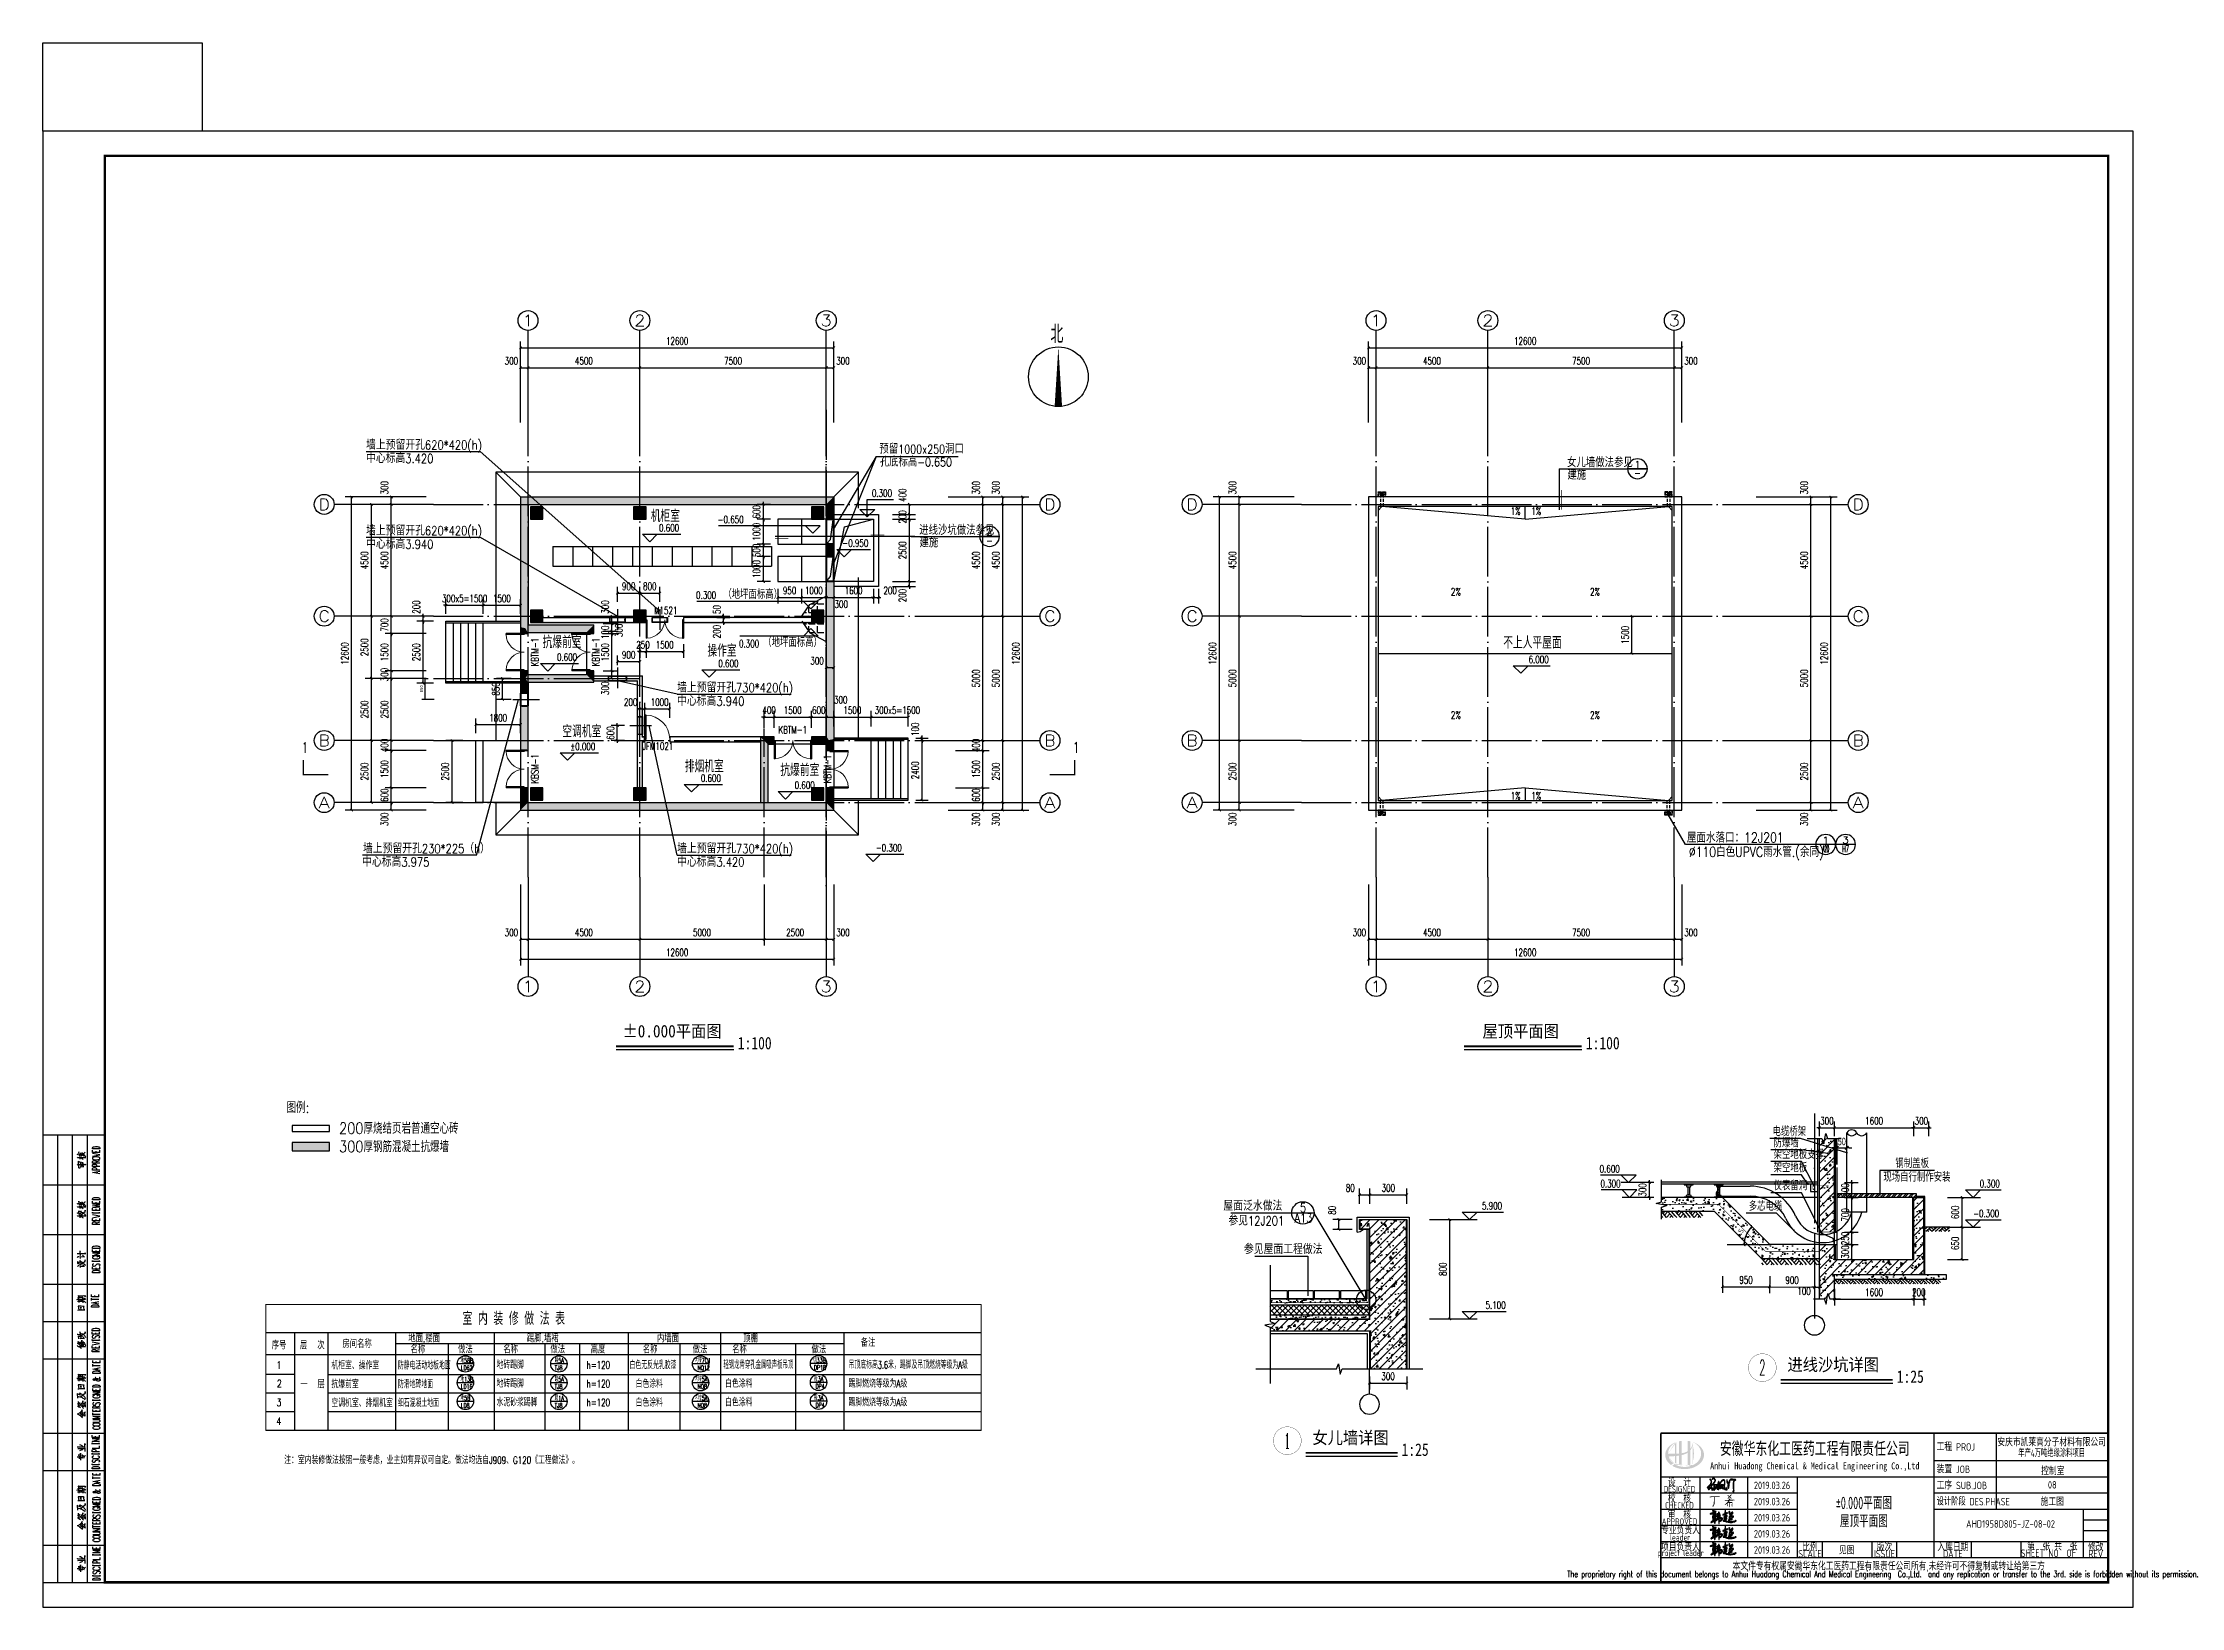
# Model space of a CAD drawing. Extents: x 5066963 to 5185393, y -485691 to -238129.
# Drawn here: x 5095824 to 5181862, y -422737 to -359784 of the extents above; entities that cross this region are included whole.
import ezdxf
from ezdxf.enums import TextEntityAlignment as Align

# ---------------------------------------------------------------- set-up
doc = ezdxf.new("R2010")
doc.units = 0
doc.header["$LTSCALE"] = 1000
doc.header["$MEASUREMENT"] = 0
for name, pattern in [('CONTINOUS', [0]), ('DASH', [0.35, 0.25, -0.1]), ('DASH_50', [0.175, 0.125, -0.05]), ('DOTE', [2.42, 2, -0.2, 0.02, -0.2])]:
    doc.linetypes.add(name, pattern=pattern)
doc.layers.get('0').update_dxf_attribs({"linetype": 'CONTINUOUS'})
doc.layers.get('Defpoints').update_dxf_attribs({"linetype": 'CONTINUOUS'})
doc.layers.add('_0', color=7, linetype='CONTINUOUS', lineweight=25)
for name, color, linetype in [('AXIS', 3, 'CONTINUOUS'), ('AXIS_TEXT', 7, 'CONTINUOUS'), ('COLUMN', 9, 'CONTINUOUS'), ('DIM_ELEV', 3, 'CONTINUOUS'), ('DIM_IDEN', 3, 'CONTINUOUS'), ('DIM_LEAD', 3, 'CONTINUOUS'), ('DIM_SYMB', 3, 'CONTINUOUS'), ('DOTE', 252, 'CONTINUOUS'), ('GROUND', 2, 'CONTINUOUS'), ('HATCH', 8, 'CONTINUOUS'), ('INSERT', 64, 'CONTINUOUS'), ('LAYER1', 143, 'CONTINUOUS'), ('PUB_DIM', 3, 'CONTINUOUS'), ('PUB_HATCH', 8, 'CONTINUOUS'), ('PUB_TEXT', 7, 'CONTINUOUS'), ('PUB_TITLE', 4, 'CONTINUOUS'), ('PUB_WALL', 9, 'CONTINUOUS'), ('REIN', 140, 'CONTINUOUS'), ('S-COLU_DIM', 3, 'CONTINUOUS'), ('STAIR', 5, 'CONTINUOUS'), ('WALL', 2, 'CONTINUOUS'), ('WINDOW', 4, 'CONTINUOUS'), ('WINDOW_TEXT', 7, 'CONTINUOUS'), ('z-详图标注', 3, 'CONTINUOUS'), ('剖面', 233, 'CONTINUOUS'), ('图名', 15, 'CONTINUOUS'), ('图层1', 1, 'CONTINUOUS'), ('填充', 251, 'CONTINUOUS'), ('大样', 13, 'CONTINUOUS'), ('文字', 11, 'CONTINUOUS'), ('门窗编号', 80, 'CONTINUOUS')]:
    doc.layers.add(name, color=color, linetype=linetype)
doc.styles.add('_HZTXT', font='txt.shx', dxfattribs={"width": 0.8, "bigfont": 'HZTXT.shx'})
doc.styles.add('_TCH_AXIS', font='COMPLEX', dxfattribs={"bigfont": 'GBCBIG'})
doc.styles.add('_TCH_DIM', font='SIMPLEX', dxfattribs={"bigfont": 'GBCBIG'})
doc.styles.add('_TCH_DIM_T3', font='SIMPLEX', dxfattribs={"width": 0.705882, "bigfont": 'GBCBIG'})
doc.styles.add('_TCH_LABEL', font='COMPLEX', dxfattribs={"bigfont": 'GBCBIG'})
doc.styles.add('_TCH_WINDOW', font='SIMPLEX', dxfattribs={"height": 3.5, "bigfont": 'GBCBIG'})
doc.styles.add('AHD', font='sceie.shx', dxfattribs={"width": 0.7, "bigfont": 'sceic.shx'})
doc.styles.add('BW_DIM_T3', font='Bweng.shx', dxfattribs={"width": 0.7, "bigfont": 'hztxt.shx'})
doc.styles.add('COMP', font='COMPLEX', dxfattribs={"bigfont": 'hztxt'})
doc.styles.add('COMPLEX', font='COMPLEX')
doc.styles.add('ECEC_TQ', font='txt_l.shx', dxfattribs={"bigfont": 'hztxt_l.shx'})
doc.styles.add('HZ1', font='txt.shx', dxfattribs={"bigfont": 'hzdx.shx'})
doc.styles.add('sceie', font='sceie.shx', dxfattribs={"bigfont": 'sceic.shx'})
doc.styles.get("Standard").update_dxf_attribs({"font": 'GBENOR', "bigfont": 'GBCBIG'})
doc.styles.add('宋体', font='', dxfattribs={"width": 0.7})
doc.styles.get('宋体').set_extended_font_data('SimSun')
doc.dimstyles.new('_TCH_ARCH&&100', dxfattribs={"dimtxt": 297.5, "dimasz": 100, "dimexe": 250, "dimexo": 300, "dimgap": 126.25, "dimtad": 1, "dimdec": 0, "dimzin": 0, "dimdsep": 46, "dimtxsty": '_TCH_DIM_T3', "dimblk": 'ARCHTICK', "dimcen": 0.09, "dimclrt": 7, "dimazin": 2, "dimtfac": 1, "dimtdec": 0, "dimtix": 1, "dimtmove": 2, "dimatfit": 3, "dimfxl": 0, "dimtolj": 1, "dimtzin": 0, "dimarcsym": 0})
doc.dimstyles.new('CYZ_25_100$TCH&&100', dxfattribs={"dimtxt": 300, "dimasz": 100, "dimexe": 100, "dimexo": 100, "dimgap": 100, "dimtad": 1, "dimdec": 0, "dimlfac": 0.25, "dimzin": 0, "dimdsep": 46, "dimtxsty": 'BW_DIM_T3', "dimblk": '_bwk', "dimcen": 0, "dimclrt": 7, "dimadec": 0, "dimazin": 0, "dimtfac": 1, "dimtdec": 0, "dimtix": 1, "dimtmove": 2, "dimatfit": 0, "dimfxl": 0, "dimtolj": 1, "dimtzin": 0, "dimarcsym": 0})
doc.dimstyles.get("Standard").update_dxf_attribs({"dimscale": 100, "dimtxt": 3.5, "dimasz": 1, "dimexe": 2.5, "dimexo": 3, "dimgap": 1.5, "dimtad": 1, "dimdec": 0, "dimzin": 0, "dimdsep": 46, "dimtxsty": 'Standard', "dimblk": 'ARCHTICK', "dimcen": 0.09, "dimadec": 0, "dimazin": 0, "dimtfac": 1, "dimtdec": 0, "dimtix": 1, "dimtmove": 2, "dimatfit": 3, "dimfxl": 0, "dimtolj": 1, "dimtzin": 0, "dimarcsym": 0})
doc.dimstyles.new('副本 STANDARD', dxfattribs={"dimscale": 50, "dimtxt": 2.5, "dimasz": 1, "dimexe": 2.5, "dimexo": 3, "dimgap": 1.5, "dimtad": 1, "dimdec": 0, "dimzin": 0, "dimdsep": 46, "dimtxsty": 'sceie', "dimblk": 'ARCHTICK', "dimcen": 0.09, "dimadec": 0, "dimazin": 0, "dimtfac": 1, "dimtdec": 0, "dimtix": 1, "dimtmove": 2, "dimatfit": 3, "dimfxl": 0, "dimtolj": 1, "dimtzin": 0, "dimarcsym": 0})
pattern_1 = [(37.5, (5002390.67, -427719.32), (-8.00016, 244.70662), [0, -193.04, 0, -215.9, 0, -206.375]), (7.5, (5002390.67, -427719.32), (224.76164, 358.41255), [0, -104.14, 0, -173.99, 0, -66.675]), (327.5, (5002234.46, -427719.32), (395.4962, 0.7186), [0, -63.5, 0, -228.6, 0, -298.45]), (317.5, (5002234.46, -427719.32), (381.7782, 111.4647), [0, -31.75, 0, -149.86, 0, -171.45])]

msp = doc.modelspace()

# ---------------------------------------------------------------- texts
at = {"color": 4, "style": 'HZ1'}
for s, height, width, p in [('图例:', 450, 0.85, (5105630.8, -402847.8)), ('200厚烧结页岩普通空心砖', 450, 0.85, (5107744.1, -403686.7)), ('300厚钢筋混凝土抗爆墙', 450, 0.85, (5107744.1, -404426.1)), ('序号', 301.84, 0.75, (5105038.8, -412351.7)), ('层', 301.8, 0.75, (5106169.8, -412356.1)), ('次', 301.8, 0.75, (5106871.4, -412356.1)), ('房间名称', 301.84, 0.75, (5107883.5, -412297.8)), ('地面.楼面', 301.84, 0.75, (5110532.5, -412075.1)), ('踢脚.墙裙', 301.84, 0.75, (5115302.8, -412075.1)), ('内墙面', 301.84, 0.75, (5120538.6, -412075.1)), ('顶棚', 301.84, 0.75, (5124004.9, -412075.1)), ('备注', 301.84, 0.75, (5128734.1, -412249)), ('1', 301.8, 0.75, (5105227.9, -413143.4)), ('防静电活动地板地面', 301.84, 0.6, (5110115.3, -413164)), ('名称', 301.84, 0.75, (5110623, -412516.6)), ('做法', 301.84, 0.75, (5112533.2, -412516.6)), ('地58B', 188.65, 0.6, (5112631, -412905.1)), ('地砖踢脚', 301.84, 0.7, (5114082.2, -413139.6)), ('名称', 301.84, 0.75, (5114353.6, -412516.6)), ('做法', 301.84, 0.75, (5116247.8, -412516.6)), ('踢5A', 188.65, 0.6, (5116419.7, -412905.1)), ('h=120', 301.84, 0.7, (5117700.2, -413139.6)), ('高度', 301.84, 0.75, (5117867, -412516.6)), ('白色无反光乳胶漆', 301.84, 0.6, (5119434.5, -413150.5)), ('名称', 301.84, 0.75, (5119968.3, -412516.6)), ('做法', 301.84, 0.75, (5121972.4, -412516.6)), ('内墙7C1', 188.65, 0.6, (5122045.3, -412905.1)), ('轻钢龙骨穿孔金属吸声板吊顶', 301.84, 0.55, (5123209, -413138.2)), ('名称', 301.84, 0.75, (5123563.4, -412516.6)), ('做法', 301.84, 0.75, (5126755.9, -412516.6)), ('棚33B', 188.65, 0.6, (5126811, -412892.8)), ('吊顶底标高3.6米，踢脚及吊顶燃烧等级为A级', 301.84, 0.6, (5128245.7, -413138.2)), ('2', 301.8, 0.75, (5105244.1, -413885.3)), ('一', 301.8, 0.75, (5106180.7, -413919.8)), ('层', 301.8, 0.75, (5106877.3, -413919.8)), ('防滑地砖地面', 301.84, 0.6, (5110115.3, -413918.6)), ('地13B', 188.65, 0.6, (5112631, -413659.7)), ('LD62', 188.65, 0.6, (5112649.1, -413199.4)), ('LD16', 188.65, 0.6, (5112649.1, -413954)), ('地砖踢脚', 301.84, 0.7, (5114082.2, -413894.2)), ('踢5A', 188.65, 0.6, (5116419.7, -413659.7)), ('TJ8', 188.65, 0.6, (5116425.1, -413199.4)), ('TJ8', 188.65, 0.6, (5116425.1, -413954)), ('h=120', 301.84, 0.7, (5117700.2, -413894.2)), ('白色涂料', 301.84, 0.7, (5119677, -413905.1)), ('内墙5A', 188.65, 0.6, (5122045.3, -413659.7)), ('NQ12', 188.65, 0.6, (5122166.3, -413199.4)), ('NQ8', 188.65, 0.6, (5122166.3, -413954)), ('白色涂料', 301.84, 0.7, (5123276.5, -413892.8)), ('棚3A', 188.65, 0.6, (5126856.3, -413647.4)), ('DP18', 188.65, 0.6, (5126850.3, -413187.1)), ('DP4', 188.65, 0.6, (5126910.7, -413941.7)), ('踢脚燃烧等级为A级', 301.84, 0.7, (5128245.7, -413892.8)), ('3', 301.8, 0.75, (5105227.9, -414647.3)), ('细石混凝土地面', 301.84, 0.6, (5110115.3, -414673.2)), ('地5B', 188.65, 0.6, (5112631, -414414.3)), ('LD8', 188.65, 0.6, (5112649.1, -414708.6)), ('水泥砂浆踢脚', 301.84, 0.7, (5114082.2, -414648.8)), ('踢1A', 188.65, 0.6, (5116419.7, -414414.3)), ('TJ8', 188.65, 0.6, (5116425.1, -414708.6)), ('h=120', 301.84, 0.7, (5117700.2, -414648.8)), ('白色涂料', 301.84, 0.7, (5119677, -414659.7)), ('内墙5A', 188.65, 0.6, (5122045.3, -414414.3)), ('NQ8', 188.65, 0.6, (5122166.3, -414708.6)), ('白色涂料', 301.84, 0.7, (5123276.5, -414647.4)), ('棚3A', 188.65, 0.6, (5126856.3, -414402)), ('DP4', 188.65, 0.6, (5126910.7, -414696.3)), ('踢脚燃烧等级为A级', 301.84, 0.7, (5128245.7, -414647.4)), ('4', 301.8, 0.75, (5105227.9, -415401.9))]:
    msp.add_text(s, height=height, dxfattribs=dict(at, width=width)).set_placement(p)
at = {"color": 4, "style": 'HZ1', "oblique": 0.7, "width": 0.7}
for s, p in [('机柜室、操作室', (5107435.9, -413164)), ('抗爆前室', (5107435.9, -413918.6)), ('空调机室、排烟机室', (5107435.9, -414673.2)), ('注：室内装修做法按照一般考虑，业主如有异议可自定。做法均选自J909、G120《工程做法》。', (5105537.7, -416972.9))]:
    msp.add_text(s, height=301.84, dxfattribs=at).set_placement(p)
for s, height, style, width, p in [('安徽华东化工医药工程有限责任公司', 500, '宋体', 0.7, (5167119, -416337.3)), ('安庆市凯莱高分子材料有限公司', 300, 'sceie', 0.8, (5176647.8, -416067.2)), ('年产4万吨绝缘涂料项目', 300, 'sceie', 0.65, (5176647.8, -416502.2)), ('Anhui Huadong Chemical & Medical Engineering Co.,Ltd', 280, '宋体', 0.85, (5167119, -417087.3)), ('控制室', 300, 'sceie', 0.8, (5176695.6, -417223.3)), ('DESIGNED', 250, 'AHD', 0.8, (5161674.1, -417987.3)), ('DESIGNED', 250, 'AHD', 0.8, (5161674.1, -417987.3)), ('设  计', 300, 'AHD', 0.8, (5161674.1, -417687.3)), ('设  计', 300, 'AHD', 0.8, (5161674.1, -417687.3)), ('2019.03.26', 300, 'AHD', 0.8, (5165398.9, -417834)), ('08', 300, 'sceie', 0.8, (5176674.1, -417812.3)), ('CHECKED', 250, 'AHD', 0.8, (5161674.1, -418637.3)), ('CHECKED', 250, 'AHD', 0.8, (5161674.1, -418637.3)), ('校  核', 300, 'AHD', 0.8, (5161674.1, -418337.3)), ('校  核', 300, 'AHD', 0.8, (5161674.1, -418337.3)), ('审  核', 300, 'AHD', 0.8, (5161674.1, -418987.3)), ('审  核', 300, 'AHD', 0.8, (5161674.1, -418987.3)), ('2019.03.26', 300, 'AHD', 0.8, (5165398.9, -418484)), ('2019.03.26', 300, 'AHD', 0.8, (5165398.9, -419134)), ('%%P0.000平面图', 500, 'AHD', 0.7, (5169093, -418529.7)), ('屋顶平面图', 500, 'AHD', 0.7, (5169093, -419256)), ('施工图', 300, 'sceie', 0.8, (5176674.1, -418462.3)), ('APPROVED', 250, 'AHD', 0.8, (5161674.1, -419287.3)), ('APPROVED', 250, 'AHD', 0.8, (5161674.1, -419287.3)), ('专业负责人', 300, 'AHD', 0.8, (5161717.1, -419607.3)), ('leader', 250, 'AHD', 0.8, (5161704.1, -419927.3)), ('2019.03.26', 300, 'AHD', 0.8, (5165398.9, -419784)), ('project leader', 250, 'AHD', 0.8, (5161724.1, -420587.3)), ('项目负责人', 300, 'AHD', 0.8, (5161714.1, -420287.3)), ('2019.03.26', 300, 'AHD', 0.8, (5165398.9, -420434)), ('SCALE', 300, 'sceie', 0.8, (5166924.1, -420587.3)), ('比例', 300, 'sceie', 0.8, (5166924.1, -420287.3)), ('见图', 300, 'sceie', 0.8, (5168400, -420424.3)), ('ISSUE', 300, 'sceie', 0.8, (5169924.1, -420587.3)), ('版次', 300, 'sceie', 0.8, (5169924.1, -420287.3)), ('入库日期', 300, 'sceie', 0.8, (5172674.1, -420287.3)), ('DATE', 300, 'sceie', 0.8, (5172674.1, -420587.3)), ('SHEET NO  OF  ', 300, 'sceie', 0.8, (5176674.1, -420562.3)), ('第  张 共  张', 300, 'sceie', 0.8, (5176674.1, -420262.3)), ('REV', 300, 'sceie', 0.8, (5178424.1, -420587.3)), ('修改', 300, 'sceie', 0.8, (5178424.1, -420287.3)), ('The proprietary right of this document belongs to Anhui Huadong Chemical And Medical Engineering  Co.,Ltd.  and any replication or transfer to the 3rd. side is forbidden without its permission. ', 250, 'ECEC_TQ', 0.72, (5169924.1, -421437.3)), ('本文件专有权属安徽华东化工医药工程有限责任公司所有,未经许可不得复制或转让给第三方', 300, 'sceie', 0.8, (5170095.2, -421086.2))]:
    msp.add_text(s, height=height, dxfattribs=dict(style=style, width=width)).set_placement(p, align=Align.MIDDLE)
at = {"style": 'sceie'}
for s, width, p in [('工程 PROJ', 0.8, (5172021, -416437.3)), ('装置 JOB', 0.8, (5172021, -417337.3)), ('工序 SUB.JOB', 0.8, (5172021, -417987.3)), ('设计阶段 DES.PHASE', 0.75, (5172021, -418637.3))]:
    msp.add_text(s, height=300, dxfattribs=dict(at, width=width)).set_placement(p)
at = {"style": 'sceie', "width": 0.8}
msp.add_attdef('AHD1958D805-JZ-08-02', text='200320-02-040', height=300, dxfattribs=at).set_placement((5174994.9, -419383.6), align=Align.MIDDLE)
at = {"layer": 'INSERT', "width": 0.8}
msp.add_text('室 内 装 修 做 法 表', height=520.448, dxfattribs=at).set_placement((5112712.4, -411379.4, -1400.5))
at = {"layer": 'PUB_DIM', "style": '_HZTXT', "width": 0.8}
for s, height, p in [('墙上预留开孔620*420(h)', 365.69, (5108831.7, -376154.3)), ('预留1000x250洞口', 350, (5129487.6, -376312.6, 0)), ('中心标高3.420', 365.69, (5108831.7, -376696.6)), ('孔底标高-0.650', 350, (5129497.9, -376830.9, 0)), ('女儿墙做法参见', 350, (5157151.7, -376858.4)), ('建施', 350, (5157164.4, -377358.7)), ('机柜室', 490.23, (5120284.5, -379068.1)), ('墙上预留开孔620*420(h)', 365.69, (5108831.7, -379602.9)), ('进线沙坑做法参见', 350, (5131086, -379581.8)), ('中心标高3.940', 365.69, (5108831.7, -380145.1)), ('建施', 350, (5131098.7, -380082)), ('抗爆前室', 490.23, (5115935.1, -384146.1)), ('不上人平屋面', 490.23, (5154582.4, -384164.4)), ('操作室', 490.23, (5122565.3, -384489.5)), ('墙上预留开孔730*420(h)', 365.69, (5121346.7, -385919.4)), ('中心标高3.940', 365.69, (5121346.7, -386461.7)), ('空调机室', 490.23, (5116728.7, -387736)), ('排烟机室', 490.23, (5121655.3, -389140.4)), ('抗爆前室', 490.23, (5125497.3, -389296.1)), ('墙上预留开孔230*225（h）', 365.69, (5108708.6, -392393.5)), ('墙上预留开孔730*420(h)', 365.69, (5121346.7, -392393.5)), ('屋面水落口：12J201', 400, (5161972, -391964.6)), ('%%C110白色UPVC雨水管.(余同)', 400, (5162050.4, -392542.7)), ('中心标高3.975', 365.69, (5108672.5, -392935.7)), ('中心标高3.420', 365.69, (5121346.7, -392935.7))]:
    msp.add_text(s, height=height, dxfattribs=at).set_placement(p)
for s, height, p in [('屋面泛水做法', 365.69, (5144511.3, -406593.6, 9377327.1)), ('A13', 365.69, (5146546, -407072.9, 14129283.1)), ('5', 365.7, (5146532.5, -406656.8, 14129283.1)), ('参见12J201', 365.69, (5144647.8, -407188.7, 9377327.1)), ('参见屋面工程做法', 365.69, (5145731.3, -408339.9, -9503912))]:
    msp.add_text(s, height=height, dxfattribs=at).set_placement(p, align=Align.MIDDLE_CENTER)
at = {"layer": 'PUB_TEXT'}
for s, height, style, p in [('北', 723.4, '_TCH_DIM', (5136363.5, -371869.3)), ('（地坪面标高）', 337.59, '_TCH_DIM', (5123205.3, -382157.3)), ('（地坪面标高）', 337.59, '_TCH_DIM', (5124811.2, -384089.4)), ('电缆桥架', 337.59, '_TCH_LABEL', (5165418, -403772.9)), ('架空地板支撑', 337.59, '_TCH_LABEL', (5165461.6, -404694.6)), ('防爆墙', 337.59, '_TCH_LABEL', (5165461.6, -404226.6)), ('架空地板', 337.59, '_TCH_LABEL', (5165461.6, -405231.1)), ('现场自行制作安装', 337.59, '_TCH_DIM', (5169877.1, -405609.1)), ('钢制盖板', 337.59, '_TCH_DIM', (5170361.1, -405057)), ('仪表留洞', 337.59, '_TCH_LABEL', (5165461.6, -405952.4)), ('多芯电缆', 337.59, '_TCH_LABEL', (5164460.1, -406780))]:
    msp.add_text(s, height=height, dxfattribs=dict(at, style=style)).set_placement(p)
at = {"layer": 'PUB_TEXT', "color": 0, "width": 0.705882}
for s, height, style, p in [('0.300', 297.5, '_TCH_DIM', (5129182.3, -378060.6)), ('0.600', 297.5, '_TCH_DIM', (5120619.4, -379455.1)), ('-0.650', 297.5, '_TCH_DIM', (5122978.7, -379116.4)), ('-0.950', 297.5, '_TCH_DIM', (5127995.7, -380065.6)), ('2%', 297.5, '_TCH_DIM', (5152477.1, -382029.5)), ('2%', 297.5, '_TCH_DIM', (5158075.7, -382029.5)), ('0.600', 297.5, '_TCH_DIM', (5116513.5, -384660.6)), ('0.600', 297.5, '_TCH_DIM', (5123005.5, -384909.1)), ('2%', 297.5, '_TCH_DIM', (5152477.1, -386987.8)), ('2%', 297.5, '_TCH_DIM', (5158075.7, -386987.8)), ('1', 425, '_TCH_LABEL', (5106245.1, -388351.5)), ('%%P0.000', 297.5, '_TCH_DIM', (5117047.1, -388250.5)), ('1', 425, '_TCH_LABEL', (5137274.7, -388351.5)), ('0.600', 297.5, '_TCH_DIM', (5122298.4, -389520.5)), ('0.600', 297.5, '_TCH_DIM', (5126075.7, -389810.6)), ('-0.300', 297.5, '_TCH_DIM', (5129343.7, -392326.5))]:
    msp.add_text(s, height=height, dxfattribs=dict(at, style=style)).set_placement(p)
at = {"layer": 'PUB_TEXT', "width": 0.705882}
for s, style, p in [('1%', '_TCH_DIM', (5154883, -378777)), ('1%', '_TCH_DIM', (5155709.8, -378777)), ('0.300', '_TCH_DIM', (5122109.3, -382157.3)), ('0.300', '_TCH_DIM', (5123836.8, -384112.4)), ('6.000', '_TCH_DIM', (5155603.5, -384748.1)), ('1%', '_TCH_DIM', (5154883, -390240.3)), ('1%', '_TCH_DIM', (5155709.8, -390240.3)), ('0.600', '_TCH_LABEL', (5158460.9, -405241.5)), ('0.300', '_TCH_LABEL', (5158494.7, -405841.5)), ('0.300', '_TCH_LABEL', (5173753.2, -405841.5)), ('5.900', '_TCH_DIM', (5153727, -406729.5)), ('-0.300', '_TCH_LABEL', (5173493.2, -407041.5)), ('5.100', '_TCH_DIM', (5153871.8, -410729.5))]:
    msp.add_text(s, height=297.5, dxfattribs=dict(at, style=style)).set_placement(p)
at = {"layer": 'PUB_TEXT', "style": '_TCH_LABEL', "width": 0.642857}
msp.add_text('2', height=617.7, dxfattribs=at).set_placement((5164876.2, -413405.3), (5165141, -413405.3), align=Align.FIT)
at = {"layer": 'PUB_TEXT', "style": '_TCH_LABEL'}
msp.add_text('1', height=617.7, dxfattribs=at).set_placement((5145764.8, -416344.5), (5146029.5, -416344.5), align=Align.FIT)
at = {"layer": '图名', "style": '宋体'}
for s, width, p in [('%%P0.000平面图', 0.9, (5119149.2, -399805.8)), ('1:100', 0.8, (5123788.6, -400286.6)), ('屋顶平面图', 0.9, (5153751.4, -399805.8)), ('1:100', 0.8, (5157908.1, -400286.6)), ('进线沙坑详图', 0.9, (5166018.8, -413225.1)), ('1:25', 0.8, (5170418.3, -413705.9)), ('女儿墙详图', 0.9, (5146907.3, -416164.3)), ('1:25', 0.8, (5150495.1, -416645.2))]:
    msp.add_text(s, height=500, dxfattribs=dict(at, width=width)).set_placement(p)

# ---------------------------------------------------------------- blocks, each defined once
blk = doc.blocks.new('_ArchTick')
at = {"color": 0, "linetype": 'ByBlock', "const_width": 0.4}
blk.add_lwpolyline([(-0.5, -0.5), (0.5, 0.5)], dxfattribs=at)
blk = doc.blocks.new('*D42')
at = {"layer": 'Defpoints', "color": 0}
for p in [(5114325, -385360), (5114970, -385360), (5114970, -386210)]:
    blk.add_point(p, dxfattribs=at)
at = {"layer": 'PUB_DIM', "color": 0, "lineweight": -2}
for p, q in [((5114670, -385360), (5114075, -385360)), ((5114325, -386210), (5114325, -385360)), ((5114670, -386210), (5114075, -386210))]:
    blk.add_line(p, q, dxfattribs=at)
at = {"layer": 'PUB_DIM', "color": 0, "lineweight": -2, "xscale": 100, "yscale": 100, "zscale": 100}
for p, rotation in [((5114325, -385360), 90), ((5114325, -386210), 270)]:
    blk.add_blockref('_ArchTick', p, dxfattribs=dict(at, rotation=rotation))
at = {"layer": 'PUB_DIM', "color": 7, "insert": (5114050, -385785), "char_height": 297.5, "attachment_point": 5, "rotation": 90, "style": '_TCH_DIM_T3'}
blk.add_mtext('\\A1;850', dxfattribs=at)
blk = doc.blocks.new('*D43')
at = {"layer": 'Defpoints', "color": 0}
for p in [(5118939, -387260), (5119535, -387260), (5119535, -387860)]:
    blk.add_point(p, dxfattribs=at)
at = {"layer": 'PUB_DIM', "color": 0, "lineweight": -2}
for p, q in [((5118939, -387260), (5118939, -387160)), ((5119235, -387260), (5118689, -387260)), ((5119235, -387860), (5118689, -387860)), ((5118939, -387860), (5118939, -387260)), ((5118939, -387860), (5118939, -387960))]:
    blk.add_line(p, q, dxfattribs=at)
at = {"layer": 'PUB_DIM', "color": 0, "lineweight": -2, "xscale": 100, "yscale": 100, "zscale": 100}
for p, rotation in [((5118939, -387260), 270), ((5118939, -387860), 90)]:
    blk.add_blockref('_ArchTick', p, dxfattribs=dict(at, rotation=rotation))
at = {"layer": 'PUB_DIM', "color": 7, "insert": (5118664, -387560), "char_height": 297.5, "attachment_point": 5, "rotation": 90, "style": '_TCH_DIM_T3'}
blk.add_mtext('\\A1;600', dxfattribs=at)
blk = doc.blocks.new('*D44')
at = {"layer": 'Defpoints', "color": 0}
for p in [(5118947, -385130), (5119847, -384684), (5119847, -385130)]:
    blk.add_point(p, dxfattribs=at)
at = {"layer": 'PUB_DIM', "color": 0, "lineweight": -2}
for p, q in [((5118947, -384830), (5118947, -384434)), ((5119847, -384830), (5119847, -384434)), ((5118947, -384684), (5119847, -384684))]:
    blk.add_line(p, q, dxfattribs=at)
at = {"layer": 'PUB_DIM', "color": 0, "lineweight": -2, "xscale": 100, "yscale": 100, "zscale": 100, "rotation": 180}
blk.add_blockref('_ArchTick', (5118947, -384684), dxfattribs=at)
at = {"layer": 'PUB_DIM', "color": 0, "lineweight": -2, "xscale": 100, "yscale": 100, "zscale": 100}
blk.add_blockref('_ArchTick', (5119847, -384684), dxfattribs=at)
at = {"layer": 'PUB_DIM', "color": 7, "insert": (5119397, -384409), "char_height": 297.5, "attachment_point": 5, "style": '_TCH_DIM_T3'}
blk.add_mtext('\\A1;900', dxfattribs=at)
blk = doc.blocks.new('*D45')
at = {"layer": 'Defpoints', "color": 0}
for p in [(5119847, -381932), (5118947, -382575), (5119847, -382575)]:
    blk.add_point(p, dxfattribs=at)
at = {"layer": 'PUB_DIM', "color": 0, "lineweight": -2}
for p, q in [((5118947, -382275), (5118947, -381682)), ((5118947, -381932), (5119847, -381932)), ((5119847, -382275), (5119847, -381682))]:
    blk.add_line(p, q, dxfattribs=at)
at = {"layer": 'PUB_DIM', "color": 0, "lineweight": -2, "xscale": 100, "yscale": 100, "zscale": 100, "rotation": 180}
blk.add_blockref('_ArchTick', (5118947, -381932), dxfattribs=at)
at = {"layer": 'PUB_DIM', "color": 0, "lineweight": -2, "xscale": 100, "yscale": 100, "zscale": 100}
blk.add_blockref('_ArchTick', (5119847, -381932), dxfattribs=at)
at = {"layer": 'PUB_DIM', "color": 7, "insert": (5119397, -381657), "char_height": 297.5, "attachment_point": 5, "style": '_TCH_DIM_T3'}
blk.add_mtext('\\A1;900', dxfattribs=at)
blk = doc.blocks.new('*D46')
at = {"layer": 'Defpoints', "color": 0}
for p in [(5120647, -381932), (5119847, -382575), (5120647, -382575)]:
    blk.add_point(p, dxfattribs=at)
at = {"layer": 'PUB_DIM', "color": 0, "lineweight": -2}
for p, q in [((5119847, -382275), (5119847, -381682)), ((5119847, -381932), (5120647, -381932)), ((5120647, -382275), (5120647, -381682))]:
    blk.add_line(p, q, dxfattribs=at)
at = {"layer": 'PUB_DIM', "color": 0, "lineweight": -2, "xscale": 100, "yscale": 100, "zscale": 100, "rotation": 180}
blk.add_blockref('_ArchTick', (5119847, -381932), dxfattribs=at)
at = {"layer": 'PUB_DIM', "color": 0, "lineweight": -2, "xscale": 100, "yscale": 100, "zscale": 100}
blk.add_blockref('_ArchTick', (5120647, -381932), dxfattribs=at)
at = {"layer": 'PUB_DIM', "color": 7, "insert": (5120247, -381657), "char_height": 297.5, "attachment_point": 5, "style": '_TCH_DIM_T3'}
blk.add_mtext('\\A1;800', dxfattribs=at)
blk = doc.blocks.new('*D47')
at = {"layer": 'AXIS', "color": 0, "lineweight": -2}
for p, q in [((5132547, -390360), (5133897, -390360)), ((5133647, -390660), (5133647, -390360)), ((5132547, -390660), (5133897, -390660))]:
    blk.add_line(p, q, dxfattribs=at)
at = {"layer": 'Defpoints', "color": 0}
for p in [(5132247, -390360), (5133647, -390360), (5132247, -390660)]:
    blk.add_point(p, dxfattribs=at)
at = {"layer": 'AXIS', "color": 0, "lineweight": -2, "xscale": 100, "yscale": 100, "zscale": 100}
for p, rotation in [((5133647, -390360), 90), ((5133647, -390660), 270)]:
    blk.add_blockref('_ArchTick', p, dxfattribs=dict(at, rotation=rotation))
at = {"layer": 'AXIS', "color": 7, "insert": (5133372, -391030), "char_height": 297.5, "attachment_point": 5, "rotation": 90, "style": '_TCH_DIM_T3'}
blk.add_mtext('\\A1;300', dxfattribs=at)
blk = doc.blocks.new('*D48')
at = {"layer": 'AXIS', "color": 0, "lineweight": -2}
for p, q in [((5133647, -389760), (5133647, -389660)), ((5132547, -389760), (5133897, -389760)), ((5132547, -390360), (5133897, -390360)), ((5133647, -390360), (5133647, -389760)), ((5133647, -390360), (5133647, -390460))]:
    blk.add_line(p, q, dxfattribs=at)
at = {"layer": 'Defpoints', "color": 0}
for p in [(5132247, -389760), (5132247, -390360), (5133647, -389760)]:
    blk.add_point(p, dxfattribs=at)
at = {"layer": 'AXIS', "color": 0, "lineweight": -2, "xscale": 100, "yscale": 100, "zscale": 100}
for p, rotation in [((5133647, -389760), 270), ((5133647, -390360), 90)]:
    blk.add_blockref('_ArchTick', p, dxfattribs=dict(at, rotation=rotation))
at = {"layer": 'AXIS', "color": 7, "insert": (5133372, -390060), "char_height": 297.5, "attachment_point": 5, "rotation": 90, "style": '_TCH_DIM_T3'}
blk.add_mtext('\\A1;600', dxfattribs=at)
blk = doc.blocks.new('*D49')
at = {"layer": 'AXIS', "color": 0, "lineweight": -2}
for p, q in [((5132547, -388260), (5133897, -388260)), ((5133647, -389760), (5133647, -388260)), ((5132547, -389760), (5133897, -389760))]:
    blk.add_line(p, q, dxfattribs=at)
at = {"layer": 'Defpoints', "color": 0}
for p in [(5132247, -388260), (5133647, -388260), (5132247, -389760)]:
    blk.add_point(p, dxfattribs=at)
at = {"layer": 'AXIS', "color": 0, "lineweight": -2, "xscale": 100, "yscale": 100, "zscale": 100}
for p, rotation in [((5133647, -388260), 90), ((5133647, -389760), 270)]:
    blk.add_blockref('_ArchTick', p, dxfattribs=dict(at, rotation=rotation))
at = {"layer": 'AXIS', "color": 7, "insert": (5133372, -389010), "char_height": 297.5, "attachment_point": 5, "rotation": 90, "style": '_TCH_DIM_T3'}
blk.add_mtext('\\A1;1500', dxfattribs=at)
blk = doc.blocks.new('*D50')
at = {"layer": 'AXIS', "color": 0, "lineweight": -2}
for p, q in [((5132547, -387860), (5133897, -387860)), ((5133647, -387860), (5133647, -387760)), ((5133647, -388260), (5133647, -387860)), ((5132547, -388260), (5133897, -388260)), ((5133647, -388260), (5133647, -388360))]:
    blk.add_line(p, q, dxfattribs=at)
at = {"layer": 'Defpoints', "color": 0}
for p in [(5132247, -387860), (5133647, -387860), (5132247, -388260)]:
    blk.add_point(p, dxfattribs=at)
at = {"layer": 'AXIS', "color": 0, "lineweight": -2, "xscale": 100, "yscale": 100, "zscale": 100}
for p, rotation in [((5133647, -387860), 270), ((5133647, -388260), 90)]:
    blk.add_blockref('_ArchTick', p, dxfattribs=dict(at, rotation=rotation))
at = {"layer": 'AXIS', "color": 7, "insert": (5133372, -388060), "char_height": 297.5, "attachment_point": 5, "rotation": 90, "style": '_TCH_DIM_T3'}
blk.add_mtext('\\A1;400', dxfattribs=at)
blk = doc.blocks.new('*D51')
at = {"layer": 'AXIS', "color": 0, "lineweight": -2}
for p, q in [((5132547, -382860), (5133897, -382860)), ((5133647, -387860), (5133647, -382860)), ((5132547, -387860), (5133897, -387860))]:
    blk.add_line(p, q, dxfattribs=at)
at = {"layer": 'Defpoints', "color": 0}
for p in [(5132247, -382860), (5133647, -382860), (5132247, -387860)]:
    blk.add_point(p, dxfattribs=at)
at = {"layer": 'AXIS', "color": 0, "lineweight": -2, "xscale": 100, "yscale": 100, "zscale": 100}
for p, rotation in [((5133647, -382860), 90), ((5133647, -387860), 270)]:
    blk.add_blockref('_ArchTick', p, dxfattribs=dict(at, rotation=rotation))
at = {"layer": 'AXIS', "color": 7, "insert": (5133372, -385360), "char_height": 297.5, "attachment_point": 5, "rotation": 90, "style": '_TCH_DIM_T3'}
blk.add_mtext('\\A1;5000', dxfattribs=at)
blk = doc.blocks.new('*D52')
at = {"layer": 'AXIS', "color": 0, "lineweight": -2}
for p, q in [((5132547, -378360), (5133897, -378360)), ((5133647, -382860), (5133647, -378360)), ((5132547, -382860), (5133897, -382860))]:
    blk.add_line(p, q, dxfattribs=at)
at = {"layer": 'Defpoints', "color": 0}
for p in [(5132247, -378360), (5133647, -378360), (5132247, -382860)]:
    blk.add_point(p, dxfattribs=at)
at = {"layer": 'AXIS', "color": 0, "lineweight": -2, "xscale": 100, "yscale": 100, "zscale": 100}
for p, rotation in [((5133647, -378360), 90), ((5133647, -382860), 270)]:
    blk.add_blockref('_ArchTick', p, dxfattribs=dict(at, rotation=rotation))
at = {"layer": 'AXIS', "color": 7, "insert": (5133372, -380610), "char_height": 297.5, "attachment_point": 5, "rotation": 90, "style": '_TCH_DIM_T3'}
blk.add_mtext('\\A1;4500', dxfattribs=at)
blk = doc.blocks.new('*D53')
at = {"layer": 'AXIS', "color": 0, "lineweight": -2}
for p, q in [((5132547, -378060), (5133897, -378060)), ((5132547, -378360), (5133897, -378360)), ((5133647, -378360), (5133647, -378060))]:
    blk.add_line(p, q, dxfattribs=at)
at = {"layer": 'Defpoints', "color": 0}
for p in [(5132247, -378060), (5132247, -378360), (5133647, -378060)]:
    blk.add_point(p, dxfattribs=at)
at = {"layer": 'AXIS', "color": 0, "lineweight": -2, "xscale": 100, "yscale": 100, "zscale": 100}
for p, rotation in [((5133647, -378060), 90), ((5133647, -378360), 270)]:
    blk.add_blockref('_ArchTick', p, dxfattribs=dict(at, rotation=rotation))
at = {"layer": 'AXIS', "color": 7, "insert": (5133372, -377690), "char_height": 297.5, "attachment_point": 5, "rotation": 90, "style": '_TCH_DIM_T3'}
blk.add_mtext('\\A1;300', dxfattribs=at)
blk = doc.blocks.new('*D54')
at = {"layer": 'Defpoints', "color": 0}
for p in [(5130647, -387860), (5131200, -387860), (5130647, -390260)]:
    blk.add_point(p, dxfattribs=at)
at = {"layer": 'PUB_DIM', "color": 0, "lineweight": -2}
for p, q in [((5130947, -387860), (5131450, -387860)), ((5131200, -390260), (5131200, -387860)), ((5130947, -390260), (5131450, -390260))]:
    blk.add_line(p, q, dxfattribs=at)
at = {"layer": 'PUB_DIM', "color": 0, "lineweight": -2, "xscale": 100, "yscale": 100, "zscale": 100}
for p, rotation in [((5131200, -387860), 90), ((5131200, -390260), 270)]:
    blk.add_blockref('_ArchTick', p, dxfattribs=dict(at, rotation=rotation))
at = {"layer": 'PUB_DIM', "color": 7, "insert": (5130925, -389060), "char_height": 297.5, "attachment_point": 5, "rotation": 90, "style": '_TCH_DIM_T3'}
blk.add_mtext('\\A1;2400', dxfattribs=at)
blk = doc.blocks.new('*D55')
at = {"layer": 'Defpoints', "color": 0}
for p in [(5130647, -387760), (5130647, -387860), (5131200, -387760)]:
    blk.add_point(p, dxfattribs=at)
at = {"layer": 'PUB_DIM', "color": 0, "lineweight": -2}
for p, q in [((5130947, -387760), (5131450, -387760)), ((5130947, -387860), (5131450, -387860)), ((5131200, -387760), (5131200, -387660)), ((5131200, -387860), (5131200, -387760)), ((5131200, -387860), (5131200, -387960))]:
    blk.add_line(p, q, dxfattribs=at)
at = {"layer": 'PUB_DIM', "color": 0, "lineweight": -2, "xscale": 100, "yscale": 100, "zscale": 100}
for p, rotation in [((5131200, -387760), 270), ((5131200, -387860), 90)]:
    blk.add_blockref('_ArchTick', p, dxfattribs=dict(at, rotation=rotation))
at = {"layer": 'PUB_DIM', "color": 7, "insert": (5130925, -387410), "char_height": 297.5, "attachment_point": 5, "rotation": 90, "style": '_TCH_DIM_T3'}
blk.add_mtext('\\A1;100', dxfattribs=at)
blk = doc.blocks.new('*D56')
at = {"layer": 'Defpoints', "color": 0}
for p in [(5121047, -386589), (5120047, -387245), (5121047, -387245)]:
    blk.add_point(p, dxfattribs=at)
at = {"layer": 'PUB_DIM', "color": 0, "lineweight": -2}
for p, q in [((5120047, -386945), (5120047, -386339)), ((5120047, -386589), (5121047, -386589)), ((5121047, -386945), (5121047, -386339))]:
    blk.add_line(p, q, dxfattribs=at)
at = {"layer": 'PUB_DIM', "color": 0, "lineweight": -2, "xscale": 100, "yscale": 100, "zscale": 100, "rotation": 180}
blk.add_blockref('_ArchTick', (5120047, -386589), dxfattribs=at)
at = {"layer": 'PUB_DIM', "color": 0, "lineweight": -2, "xscale": 100, "yscale": 100, "zscale": 100}
blk.add_blockref('_ArchTick', (5121047, -386589), dxfattribs=at)
at = {"layer": 'PUB_DIM', "color": 7, "insert": (5120642, -386314), "char_height": 297.5, "attachment_point": 5, "style": '_TCH_DIM_T3'}
blk.add_mtext('\\A1;1000', dxfattribs=at)
blk = doc.blocks.new('*D57')
at = {"layer": 'Defpoints', "color": 0}
for p in [(5120047, -386589), (5119847, -387245), (5120047, -387245)]:
    blk.add_point(p, dxfattribs=at)
at = {"layer": 'PUB_DIM', "color": 0, "lineweight": -2}
for p, q in [((5119847, -386589), (5119747, -386589)), ((5119847, -386945), (5119847, -386339)), ((5119847, -386589), (5120047, -386589)), ((5120047, -386945), (5120047, -386339)), ((5120047, -386589), (5120147, -386589))]:
    blk.add_line(p, q, dxfattribs=at)
at = {"layer": 'PUB_DIM', "color": 0, "lineweight": -2, "xscale": 100, "yscale": 100, "zscale": 100}
blk.add_blockref('_ArchTick', (5119847, -386589), dxfattribs=at)
at = {"layer": 'PUB_DIM', "color": 0, "lineweight": -2, "xscale": 100, "yscale": 100, "zscale": 100, "rotation": 180}
blk.add_blockref('_ArchTick', (5120047, -386589), dxfattribs=at)
at = {"layer": 'PUB_DIM', "color": 7, "insert": (5119477, -386314), "char_height": 297.5, "attachment_point": 5, "style": '_TCH_DIM_T3'}
blk.add_mtext('\\A1;200', dxfattribs=at)
blk = doc.blocks.new('$DorLib2D$00000001')
for p, q in [((0.45, 0.975), (0.5, 0.975)), ((0.45, 0), (0.45, 0.975)), ((0.5, 0), (0.5, 0.975)), ((0.5, 0), (0.45, 0))]:
    blk.add_line(p, q)
at = {"lineweight": 13}
blk.add_arc((0.475, 0), 0.975, 91.46928, 180, dxfattribs=at)
blk = doc.blocks.new('*D58')
at = {"layer": 'Defpoints', "color": 0}
for p in [(5125247, -386918), (5124847, -387652), (5125247, -387652)]:
    blk.add_point(p, dxfattribs=at)
at = {"layer": 'PUB_DIM', "color": 0, "lineweight": -2}
for p, q in [((5124847, -386918), (5124747, -386918)), ((5124847, -387352), (5124847, -386668)), ((5124847, -386918), (5125247, -386918)), ((5125247, -387352), (5125247, -386668)), ((5125247, -386918), (5125347, -386918))]:
    blk.add_line(p, q, dxfattribs=at)
at = {"layer": 'PUB_DIM', "color": 0, "lineweight": -2, "xscale": 100, "yscale": 100, "zscale": 100}
blk.add_blockref('_ArchTick', (5124847, -386918), dxfattribs=at)
at = {"layer": 'PUB_DIM', "color": 0, "lineweight": -2, "xscale": 100, "yscale": 100, "zscale": 100, "rotation": 180}
blk.add_blockref('_ArchTick', (5125247, -386918), dxfattribs=at)
at = {"layer": 'PUB_DIM', "color": 7, "insert": (5125047, -386643), "char_height": 297.5, "attachment_point": 5, "style": '_TCH_DIM_T3'}
blk.add_mtext('\\A1;400', dxfattribs=at)
blk = doc.blocks.new('*D59')
at = {"layer": 'Defpoints', "color": 0}
for p in [(5126747, -386918), (5125247, -387652), (5126747, -387652)]:
    blk.add_point(p, dxfattribs=at)
at = {"layer": 'PUB_DIM', "color": 0, "lineweight": -2}
for p, q in [((5125247, -387352), (5125247, -386668)), ((5125247, -386918), (5126747, -386918)), ((5126747, -387352), (5126747, -386668))]:
    blk.add_line(p, q, dxfattribs=at)
at = {"layer": 'PUB_DIM', "color": 0, "lineweight": -2, "xscale": 100, "yscale": 100, "zscale": 100, "rotation": 180}
blk.add_blockref('_ArchTick', (5125247, -386918), dxfattribs=at)
at = {"layer": 'PUB_DIM', "color": 0, "lineweight": -2, "xscale": 100, "yscale": 100, "zscale": 100}
blk.add_blockref('_ArchTick', (5126747, -386918), dxfattribs=at)
at = {"layer": 'PUB_DIM', "color": 7, "insert": (5125997, -386643), "char_height": 297.5, "attachment_point": 5, "style": '_TCH_DIM_T3'}
blk.add_mtext('\\A1;1500', dxfattribs=at)
blk = doc.blocks.new('*D60')
at = {"layer": 'Defpoints', "color": 0}
for p in [(5127347, -386918), (5126747, -387652), (5127347, -387652)]:
    blk.add_point(p, dxfattribs=at)
at = {"layer": 'PUB_DIM', "color": 0, "lineweight": -2}
for p, q in [((5126747, -386918), (5126647, -386918)), ((5126747, -387352), (5126747, -386668)), ((5126747, -386918), (5127347, -386918)), ((5127347, -387352), (5127347, -386668)), ((5127347, -386918), (5127447, -386918))]:
    blk.add_line(p, q, dxfattribs=at)
at = {"layer": 'PUB_DIM', "color": 0, "lineweight": -2, "xscale": 100, "yscale": 100, "zscale": 100}
blk.add_blockref('_ArchTick', (5126747, -386918), dxfattribs=at)
at = {"layer": 'PUB_DIM', "color": 0, "lineweight": -2, "xscale": 100, "yscale": 100, "zscale": 100, "rotation": 180}
blk.add_blockref('_ArchTick', (5127347, -386918), dxfattribs=at)
at = {"layer": 'PUB_DIM', "color": 7, "insert": (5127047, -386643), "char_height": 297.5, "attachment_point": 5, "style": '_TCH_DIM_T3'}
blk.add_mtext('\\A1;600', dxfattribs=at)
blk = doc.blocks.new('*D61')
at = {"layer": 'Defpoints', "color": 0}
for p in [(5127647, -386918), (5127347, -387603), (5127647, -387603)]:
    blk.add_point(p, dxfattribs=at)
at = {"layer": 'PUB_DIM', "color": 0, "lineweight": -2}
for p, q in [((5127347, -387303), (5127347, -386668)), ((5127347, -386918), (5127647, -386918)), ((5127647, -387303), (5127647, -386668))]:
    blk.add_line(p, q, dxfattribs=at)
at = {"layer": 'PUB_DIM', "color": 0, "lineweight": -2, "xscale": 100, "yscale": 100, "zscale": 100, "rotation": 180}
blk.add_blockref('_ArchTick', (5127347, -386918), dxfattribs=at)
at = {"layer": 'PUB_DIM', "color": 0, "lineweight": -2, "xscale": 100, "yscale": 100, "zscale": 100}
blk.add_blockref('_ArchTick', (5127647, -386918), dxfattribs=at)
at = {"layer": 'PUB_DIM', "color": 7, "insert": (5127930, -386220), "char_height": 297.5, "attachment_point": 5, "style": '_TCH_DIM_T3'}
blk.add_mtext('\\A1;300', dxfattribs=at)
blk = doc.blocks.new('*D62')
at = {"layer": 'Defpoints', "color": 0}
for p in [(5129147, -386918), (5127647, -387603), (5129147, -387603)]:
    blk.add_point(p, dxfattribs=at)
at = {"layer": 'PUB_DIM', "color": 0, "lineweight": -2}
for p, q in [((5127647, -387303), (5127647, -386668)), ((5127647, -386918), (5129147, -386918)), ((5129147, -387303), (5129147, -386668))]:
    blk.add_line(p, q, dxfattribs=at)
at = {"layer": 'PUB_DIM', "color": 0, "lineweight": -2, "xscale": 100, "yscale": 100, "zscale": 100, "rotation": 180}
blk.add_blockref('_ArchTick', (5127647, -386918), dxfattribs=at)
at = {"layer": 'PUB_DIM', "color": 0, "lineweight": -2, "xscale": 100, "yscale": 100, "zscale": 100}
blk.add_blockref('_ArchTick', (5129147, -386918), dxfattribs=at)
at = {"layer": 'PUB_DIM', "color": 7, "insert": (5128397, -386643), "char_height": 297.5, "attachment_point": 5, "style": '_TCH_DIM_T3'}
blk.add_mtext('\\A1;1500', dxfattribs=at)
blk = doc.blocks.new('*D63')
at = {"layer": 'Defpoints', "color": 0}
for p in [(5130647, -386918), (5129147, -387603), (5130647, -387603)]:
    blk.add_point(p, dxfattribs=at)
at = {"layer": 'PUB_DIM', "color": 0, "lineweight": -2}
for p, q in [((5129147, -387303), (5129147, -386668)), ((5129147, -386918), (5130647, -386918)), ((5130647, -387303), (5130647, -386668))]:
    blk.add_line(p, q, dxfattribs=at)
at = {"layer": 'PUB_DIM', "color": 0, "lineweight": -2, "xscale": 100, "yscale": 100, "zscale": 100, "rotation": 180}
blk.add_blockref('_ArchTick', (5129147, -386918), dxfattribs=at)
at = {"layer": 'PUB_DIM', "color": 0, "lineweight": -2, "xscale": 100, "yscale": 100, "zscale": 100}
blk.add_blockref('_ArchTick', (5130647, -386918), dxfattribs=at)
at = {"layer": 'PUB_DIM', "color": 7, "insert": (5130210, -386643), "char_height": 297.5, "attachment_point": 5, "style": '_TCH_DIM_T3'}
blk.add_mtext('\\A1;300x5=1500', dxfattribs=at)
blk = doc.blocks.new('*D64')
at = {"layer": 'Defpoints', "color": 0}
for p in [(5168015, -408147), (5168615, -408147), (5168015, -408747)]:
    blk.add_point(p, dxfattribs=at)
at = {"layer": 'PUB_DIM', "color": 0, "lineweight": -2}
for p, q in [((5168315, -408147), (5168865, -408147)), ((5168615, -408147), (5168615, -408047)), ((5168615, -408747), (5168615, -408147)), ((5168315, -408747), (5168865, -408747)), ((5168615, -408747), (5168615, -408847))]:
    blk.add_line(p, q, dxfattribs=at)
at = {"layer": 'PUB_DIM', "color": 0, "lineweight": -2, "xscale": 100, "yscale": 100, "zscale": 100}
for p, rotation in [((5168615, -408147), 270), ((5168615, -408747), 90)]:
    blk.add_blockref('_ArchTick', p, dxfattribs=dict(at, rotation=rotation))
at = {"layer": 'PUB_DIM', "color": 7, "insert": (5168340, -408447), "char_height": 297.5, "attachment_point": 5, "rotation": 90, "style": '_TCH_DIM_T3'}
blk.add_mtext('\\A1;300', dxfattribs=at)
blk = doc.blocks.new('*D65')
at = {"layer": 'Defpoints', "color": 0}
for p in [(5168015, -407647), (5168615, -407647), (5168015, -408147)]:
    blk.add_point(p, dxfattribs=at)
at = {"layer": 'PUB_DIM', "color": 0, "lineweight": -2}
for p, q in [((5168315, -407647), (5168865, -407647)), ((5168615, -407647), (5168615, -407547)), ((5168615, -408147), (5168615, -407647)), ((5168315, -408147), (5168865, -408147)), ((5168615, -408147), (5168615, -408247))]:
    blk.add_line(p, q, dxfattribs=at)
at = {"layer": 'PUB_DIM', "color": 0, "lineweight": -2, "xscale": 100, "yscale": 100, "zscale": 100}
for p, rotation in [((5168615, -407647), 270), ((5168615, -408147), 90)]:
    blk.add_blockref('_ArchTick', p, dxfattribs=dict(at, rotation=rotation))
at = {"layer": 'PUB_DIM', "color": 7, "insert": (5168340, -407897), "char_height": 297.5, "attachment_point": 5, "rotation": 90, "style": '_TCH_DIM_T3'}
blk.add_mtext('\\A1;250', dxfattribs=at)
blk = doc.blocks.new('*D66')
at = {"layer": 'Defpoints', "color": 0}
for p in [(5168015, -406247), (5168615, -406247), (5168015, -407647)]:
    blk.add_point(p, dxfattribs=at)
at = {"layer": 'PUB_DIM', "color": 0, "lineweight": -2}
for p, q in [((5168315, -406247), (5168865, -406247)), ((5168615, -407647), (5168615, -406247)), ((5168315, -407647), (5168865, -407647))]:
    blk.add_line(p, q, dxfattribs=at)
at = {"layer": 'PUB_DIM', "color": 0, "lineweight": -2, "xscale": 100, "yscale": 100, "zscale": 100}
for p, rotation in [((5168615, -406247), 90), ((5168615, -407647), 270)]:
    blk.add_blockref('_ArchTick', p, dxfattribs=dict(at, rotation=rotation))
at = {"layer": 'PUB_DIM', "color": 7, "insert": (5168340, -406947), "char_height": 297.5, "attachment_point": 5, "rotation": 90, "style": '_TCH_DIM_T3'}
blk.add_mtext('\\A1;700', dxfattribs=at)
blk = doc.blocks.new('*D67')
at = {"layer": 'Defpoints', "color": 0}
for p in [(5168015, -405647), (5168615, -405647), (5168015, -406247)]:
    blk.add_point(p, dxfattribs=at)
at = {"layer": 'PUB_DIM', "color": 0, "lineweight": -2}
for p, q in [((5168315, -405647), (5168865, -405647)), ((5168615, -405647), (5168615, -405547)), ((5168615, -406247), (5168615, -405647)), ((5168315, -406247), (5168865, -406247)), ((5168615, -406247), (5168615, -406347))]:
    blk.add_line(p, q, dxfattribs=at)
at = {"layer": 'PUB_DIM', "color": 0, "lineweight": -2, "xscale": 100, "yscale": 100, "zscale": 100}
for p, rotation in [((5168615, -405647), 270), ((5168615, -406247), 90)]:
    blk.add_blockref('_ArchTick', p, dxfattribs=dict(at, rotation=rotation))
at = {"layer": 'PUB_DIM', "color": 7, "insert": (5168340, -405947), "char_height": 297.5, "attachment_point": 5, "rotation": 90, "style": '_TCH_DIM_T3'}
blk.add_mtext('\\A1;300', dxfattribs=at)
blk = doc.blocks.new('*D68')
at = {"layer": 'Defpoints', "color": 0}
for p in [(5167906, -409622), (5171106, -409622), (5171106, -410340)]:
    blk.add_point(p, dxfattribs=at)
at = {"layer": 'PUB_DIM', "color": 0, "lineweight": -2}
for p, q in [((5167906, -409922), (5167906, -410590)), ((5167906, -410340), (5171106, -410340)), ((5171106, -409922), (5171106, -410590))]:
    blk.add_line(p, q, dxfattribs=at)
at = {"layer": 'PUB_DIM', "color": 0, "lineweight": -2, "xscale": 100, "yscale": 100, "zscale": 100, "rotation": 180}
blk.add_blockref('_ArchTick', (5167906, -410340), dxfattribs=at)
at = {"layer": 'PUB_DIM', "color": 0, "lineweight": -2, "xscale": 100, "yscale": 100, "zscale": 100}
blk.add_blockref('_ArchTick', (5171106, -410340), dxfattribs=at)
at = {"layer": 'PUB_DIM', "color": 7, "insert": (5169506, -410065), "char_height": 297.5, "attachment_point": 5, "style": '_TCH_DIM_T3'}
blk.add_mtext('\\A1;1600', dxfattribs=at)
blk = doc.blocks.new('*D69')
at = {"layer": 'Defpoints', "color": 0}
for p in [(5171106, -409622), (5171506, -409622), (5171506, -410340)]:
    blk.add_point(p, dxfattribs=at)
at = {"layer": 'PUB_DIM', "color": 0, "lineweight": -2}
for p, q in [((5171106, -410340), (5171006, -410340)), ((5171106, -409922), (5171106, -410590)), ((5171106, -410340), (5171506, -410340)), ((5171506, -409922), (5171506, -410590)), ((5171506, -410340), (5171606, -410340))]:
    blk.add_line(p, q, dxfattribs=at)
at = {"layer": 'PUB_DIM', "color": 0, "lineweight": -2, "xscale": 100, "yscale": 100, "zscale": 100}
blk.add_blockref('_ArchTick', (5171106, -410340), dxfattribs=at)
at = {"layer": 'PUB_DIM', "color": 0, "lineweight": -2, "xscale": 100, "yscale": 100, "zscale": 100, "rotation": 180}
blk.add_blockref('_ArchTick', (5171506, -410340), dxfattribs=at)
at = {"layer": 'PUB_DIM', "color": 7, "insert": (5171306, -410065), "char_height": 297.5, "attachment_point": 5, "style": '_TCH_DIM_T3'}
blk.add_mtext('\\A1;200', dxfattribs=at)
blk = doc.blocks.new('*D70')
at = {"layer": 'Defpoints', "color": 0}
for p in [(5124819, -380460), (5125397, -380460), (5125397, -381460)]:
    blk.add_point(p, dxfattribs=at)
at = {"layer": 'PUB_DIM', "color": 0, "lineweight": -2}
for p, q in [((5125097, -380460), (5124569, -380460)), ((5124819, -381460), (5124819, -380460)), ((5125097, -381460), (5124569, -381460))]:
    blk.add_line(p, q, dxfattribs=at)
at = {"layer": 'PUB_DIM', "color": 0, "lineweight": -2, "xscale": 100, "yscale": 100, "zscale": 100}
for p, rotation in [((5124819, -380460), 90), ((5124819, -381460), 270)]:
    blk.add_blockref('_ArchTick', p, dxfattribs=dict(at, rotation=rotation))
at = {"layer": 'PUB_DIM', "color": 7, "insert": (5124544, -380960), "char_height": 297.5, "attachment_point": 5, "rotation": 90, "style": '_TCH_DIM_T3'}
blk.add_mtext('\\A1;1000', dxfattribs=at)
blk = doc.blocks.new('*D71')
at = {"layer": 'Defpoints', "color": 0}
for p in [(5124819, -379960), (5125397, -379960), (5125397, -380460)]:
    blk.add_point(p, dxfattribs=at)
at = {"layer": 'PUB_DIM', "color": 0, "lineweight": -2}
for p, q in [((5125097, -379960), (5124569, -379960)), ((5124819, -379960), (5124819, -379860)), ((5124819, -380460), (5124819, -379960)), ((5125097, -380460), (5124569, -380460)), ((5124819, -380460), (5124819, -380560))]:
    blk.add_line(p, q, dxfattribs=at)
at = {"layer": 'PUB_DIM', "color": 0, "lineweight": -2, "xscale": 100, "yscale": 100, "zscale": 100}
for p, rotation in [((5124819, -379960), 270), ((5124819, -380460), 90)]:
    blk.add_blockref('_ArchTick', p, dxfattribs=dict(at, rotation=rotation))
at = {"layer": 'PUB_DIM', "color": 7, "insert": (5124544, -380210), "char_height": 297.5, "attachment_point": 5, "rotation": 90, "style": '_TCH_DIM_T3'}
blk.add_mtext('\\A1;500', dxfattribs=at)
blk = doc.blocks.new('*D72')
at = {"layer": 'Defpoints', "color": 0}
for p in [(5124819, -378960), (5125397, -378960), (5125397, -379960)]:
    blk.add_point(p, dxfattribs=at)
at = {"layer": 'PUB_DIM', "color": 0, "lineweight": -2}
for p, q in [((5125097, -378960), (5124569, -378960)), ((5124819, -379960), (5124819, -378960)), ((5125097, -379960), (5124569, -379960))]:
    blk.add_line(p, q, dxfattribs=at)
at = {"layer": 'PUB_DIM', "color": 0, "lineweight": -2, "xscale": 100, "yscale": 100, "zscale": 100}
for p, rotation in [((5124819, -378960), 90), ((5124819, -379960), 270)]:
    blk.add_blockref('_ArchTick', p, dxfattribs=dict(at, rotation=rotation))
at = {"layer": 'PUB_DIM', "color": 7, "insert": (5124544, -379460), "char_height": 297.5, "attachment_point": 5, "rotation": 90, "style": '_TCH_DIM_T3'}
blk.add_mtext('\\A1;1000', dxfattribs=at)
blk = doc.blocks.new('*D73')
at = {"layer": 'Defpoints', "color": 0}
for p in [(5124819, -378360), (5125397, -378360), (5125397, -378960)]:
    blk.add_point(p, dxfattribs=at)
at = {"layer": 'PUB_DIM', "color": 0, "lineweight": -2}
for p, q in [((5125097, -378360), (5124569, -378360)), ((5124819, -378360), (5124819, -378260)), ((5124819, -378960), (5124819, -378360)), ((5125097, -378960), (5124569, -378960)), ((5124819, -378960), (5124819, -379060))]:
    blk.add_line(p, q, dxfattribs=at)
at = {"layer": 'PUB_DIM', "color": 0, "lineweight": -2, "xscale": 100, "yscale": 100, "zscale": 100}
for p, rotation in [((5124819, -378360), 270), ((5124819, -378960), 90)]:
    blk.add_blockref('_ArchTick', p, dxfattribs=dict(at, rotation=rotation))
at = {"layer": 'PUB_DIM', "color": 7, "insert": (5124544, -378660), "char_height": 297.5, "attachment_point": 5, "rotation": 90, "style": '_TCH_DIM_T3'}
blk.add_mtext('\\A1;600', dxfattribs=at)
blk = doc.blocks.new('*D74')
at = {"layer": 'Defpoints', "color": 0}
for p in [(5125397, -381460), (5126347, -381460), (5126347, -382102)]:
    blk.add_point(p, dxfattribs=at)
at = {"layer": 'PUB_DIM', "color": 0, "lineweight": -2}
for p, q in [((5125397, -381760), (5125397, -382352)), ((5126347, -381760), (5126347, -382352)), ((5125397, -382102), (5126347, -382102))]:
    blk.add_line(p, q, dxfattribs=at)
at = {"layer": 'PUB_DIM', "color": 0, "lineweight": -2, "xscale": 100, "yscale": 100, "zscale": 100, "rotation": 180}
blk.add_blockref('_ArchTick', (5125397, -382102), dxfattribs=at)
at = {"layer": 'PUB_DIM', "color": 0, "lineweight": -2, "xscale": 100, "yscale": 100, "zscale": 100}
blk.add_blockref('_ArchTick', (5126347, -382102), dxfattribs=at)
at = {"layer": 'PUB_DIM', "color": 7, "insert": (5125872, -381827), "char_height": 297.5, "attachment_point": 5, "style": '_TCH_DIM_T3'}
blk.add_mtext('\\A1;950', dxfattribs=at)
blk = doc.blocks.new('*D75')
at = {"layer": 'Defpoints', "color": 0}
for p in [(5126347, -381460), (5127347, -381460), (5127347, -382102)]:
    blk.add_point(p, dxfattribs=at)
at = {"layer": 'PUB_DIM', "color": 0, "lineweight": -2}
for p, q in [((5126347, -381760), (5126347, -382352)), ((5127347, -381760), (5127347, -382352)), ((5126347, -382102), (5127347, -382102))]:
    blk.add_line(p, q, dxfattribs=at)
at = {"layer": 'PUB_DIM', "color": 0, "lineweight": -2, "xscale": 100, "yscale": 100, "zscale": 100, "rotation": 180}
blk.add_blockref('_ArchTick', (5126347, -382102), dxfattribs=at)
at = {"layer": 'PUB_DIM', "color": 0, "lineweight": -2, "xscale": 100, "yscale": 100, "zscale": 100}
blk.add_blockref('_ArchTick', (5127347, -382102), dxfattribs=at)
at = {"layer": 'PUB_DIM', "color": 7, "insert": (5126847, -381827), "char_height": 297.5, "attachment_point": 5, "style": '_TCH_DIM_T3'}
blk.add_mtext('\\A1;1000', dxfattribs=at)
blk = doc.blocks.new('*D76')
at = {"layer": 'Defpoints', "color": 0}
for p in [(5127347, -381460), (5127647, -381460), (5127647, -382102)]:
    blk.add_point(p, dxfattribs=at)
at = {"layer": 'PUB_DIM', "color": 0, "lineweight": -2}
for p, q in [((5127347, -381760), (5127347, -382352)), ((5127647, -381760), (5127647, -382352)), ((5127347, -382102), (5127647, -382102))]:
    blk.add_line(p, q, dxfattribs=at)
at = {"layer": 'PUB_DIM', "color": 0, "lineweight": -2, "xscale": 100, "yscale": 100, "zscale": 100, "rotation": 180}
blk.add_blockref('_ArchTick', (5127347, -382102), dxfattribs=at)
at = {"layer": 'PUB_DIM', "color": 0, "lineweight": -2, "xscale": 100, "yscale": 100, "zscale": 100}
blk.add_blockref('_ArchTick', (5127647, -382102), dxfattribs=at)
at = {"layer": 'PUB_DIM', "color": 7, "insert": (5127949, -382377), "char_height": 297.5, "attachment_point": 5, "style": '_TCH_DIM_T3'}
blk.add_mtext('\\A1;300', dxfattribs=at)
blk = doc.blocks.new('*D77')
at = {"layer": 'Defpoints', "color": 0}
for p in [(5127647, -381460), (5129247, -381460), (5129247, -382102)]:
    blk.add_point(p, dxfattribs=at)
at = {"layer": 'PUB_DIM', "color": 0, "lineweight": -2}
for p, q in [((5127647, -381760), (5127647, -382352)), ((5129247, -381760), (5129247, -382352)), ((5127647, -382102), (5129247, -382102))]:
    blk.add_line(p, q, dxfattribs=at)
at = {"layer": 'PUB_DIM', "color": 0, "lineweight": -2, "xscale": 100, "yscale": 100, "zscale": 100, "rotation": 180}
blk.add_blockref('_ArchTick', (5127647, -382102), dxfattribs=at)
at = {"layer": 'PUB_DIM', "color": 0, "lineweight": -2, "xscale": 100, "yscale": 100, "zscale": 100}
blk.add_blockref('_ArchTick', (5129247, -382102), dxfattribs=at)
at = {"layer": 'PUB_DIM', "color": 7, "insert": (5128447, -381827), "char_height": 297.5, "attachment_point": 5, "style": '_TCH_DIM_T3'}
blk.add_mtext('\\A1;1600', dxfattribs=at)
blk = doc.blocks.new('*D78')
at = {"layer": 'Defpoints', "color": 0}
for p in [(5129247, -381460), (5129447, -381460), (5129447, -382102)]:
    blk.add_point(p, dxfattribs=at)
at = {"layer": 'PUB_DIM', "color": 0, "lineweight": -2}
for p, q in [((5129247, -381760), (5129247, -382352)), ((5129447, -381760), (5129447, -382352)), ((5129247, -382102), (5129147, -382102)), ((5129247, -382102), (5129447, -382102)), ((5129447, -382102), (5129547, -382102))]:
    blk.add_line(p, q, dxfattribs=at)
at = {"layer": 'PUB_DIM', "color": 0, "lineweight": -2, "xscale": 100, "yscale": 100, "zscale": 100}
blk.add_blockref('_ArchTick', (5129247, -382102), dxfattribs=at)
at = {"layer": 'PUB_DIM', "color": 0, "lineweight": -2, "xscale": 100, "yscale": 100, "zscale": 100, "rotation": 180}
blk.add_blockref('_ArchTick', (5129447, -382102), dxfattribs=at)
at = {"layer": 'PUB_DIM', "color": 7, "insert": (5129917, -381827), "char_height": 297.5, "attachment_point": 5, "style": '_TCH_DIM_T3'}
blk.add_mtext('\\A1;200', dxfattribs=at)
blk = doc.blocks.new('*D79')
at = {"layer": 'Defpoints', "color": 0}
for p in [(5129715, -381460), (5129715, -381660), (5130691, -381460)]:
    blk.add_point(p, dxfattribs=at)
at = {"layer": 'PUB_DIM', "color": 0, "lineweight": -2}
for p, q in [((5130015, -381460), (5130941, -381460)), ((5130015, -381660), (5130941, -381660)), ((5130691, -381460), (5130691, -381360)), ((5130691, -381660), (5130691, -381460)), ((5130691, -381660), (5130691, -381760))]:
    blk.add_line(p, q, dxfattribs=at)
at = {"layer": 'PUB_DIM', "color": 0, "lineweight": -2, "xscale": 100, "yscale": 100, "zscale": 100}
for p, rotation in [((5130691, -381460), 270), ((5130691, -381660), 90)]:
    blk.add_blockref('_ArchTick', p, dxfattribs=dict(at, rotation=rotation))
at = {"layer": 'PUB_DIM', "color": 7, "insert": (5130416, -382030), "char_height": 297.5, "attachment_point": 5, "rotation": 90, "style": '_TCH_DIM_T3'}
blk.add_mtext('\\A1;200', dxfattribs=at)
blk = doc.blocks.new('*D80')
at = {"layer": 'Defpoints', "color": 0}
for p in [(5129715, -378960), (5130691, -378960), (5129715, -381460)]:
    blk.add_point(p, dxfattribs=at)
at = {"layer": 'PUB_DIM', "color": 0, "lineweight": -2}
for p, q in [((5130015, -378960), (5130941, -378960)), ((5130691, -381460), (5130691, -378960)), ((5130015, -381460), (5130941, -381460))]:
    blk.add_line(p, q, dxfattribs=at)
at = {"layer": 'PUB_DIM', "color": 0, "lineweight": -2, "xscale": 100, "yscale": 100, "zscale": 100}
for p, rotation in [((5130691, -378960), 90), ((5130691, -381460), 270)]:
    blk.add_blockref('_ArchTick', p, dxfattribs=dict(at, rotation=rotation))
at = {"layer": 'PUB_DIM', "color": 7, "insert": (5130416, -380210), "char_height": 297.5, "attachment_point": 5, "rotation": 90, "style": '_TCH_DIM_T3'}
blk.add_mtext('\\A1;2500', dxfattribs=at)
blk = doc.blocks.new('*D81')
at = {"layer": 'Defpoints', "color": 0}
for p in [(5129715, -378760), (5129715, -378960), (5130691, -378760)]:
    blk.add_point(p, dxfattribs=at)
at = {"layer": 'PUB_DIM', "color": 0, "lineweight": -2}
for p, q in [((5130015, -378760), (5130941, -378760)), ((5130015, -378960), (5130941, -378960)), ((5130691, -378760), (5130691, -378660)), ((5130691, -378960), (5130691, -378760)), ((5130691, -378960), (5130691, -379060))]:
    blk.add_line(p, q, dxfattribs=at)
at = {"layer": 'PUB_DIM', "color": 0, "lineweight": -2, "xscale": 100, "yscale": 100, "zscale": 100}
for p, rotation in [((5130691, -378760), 270), ((5130691, -378960), 90)]:
    blk.add_blockref('_ArchTick', p, dxfattribs=dict(at, rotation=rotation))
at = {"layer": 'PUB_DIM', "color": 7, "insert": (5130416, -378860), "char_height": 297.5, "attachment_point": 5, "rotation": 90, "style": '_TCH_DIM_T3'}
blk.add_mtext('\\A1;200', dxfattribs=at)
blk = doc.blocks.new('*D82')
at = {"layer": 'Defpoints', "color": 0}
for p in [(5129715, -378360), (5130691, -378360), (5129715, -378760)]:
    blk.add_point(p, dxfattribs=at)
at = {"layer": 'PUB_DIM', "color": 0, "lineweight": -2}
for p, q in [((5130015, -378360), (5130941, -378360)), ((5130691, -378760), (5130691, -378360)), ((5130015, -378760), (5130941, -378760))]:
    blk.add_line(p, q, dxfattribs=at)
at = {"layer": 'PUB_DIM', "color": 0, "lineweight": -2, "xscale": 100, "yscale": 100, "zscale": 100}
for p, rotation in [((5130691, -378360), 90), ((5130691, -378760), 270)]:
    blk.add_blockref('_ArchTick', p, dxfattribs=dict(at, rotation=rotation))
at = {"layer": 'PUB_DIM', "color": 7, "insert": (5130416, -377990), "char_height": 297.5, "attachment_point": 5, "rotation": 90, "style": '_TCH_DIM_T3'}
blk.add_mtext('\\A1;400', dxfattribs=at)
blk = doc.blocks.new('*D83')
at = {"layer": 'Defpoints', "color": 0}
for p in [(5127347, -384018), (5127647, -384018), (5127647, -384928)]:
    blk.add_point(p, dxfattribs=at)
at = {"layer": 'PUB_DIM', "color": 0, "lineweight": -2}
for p, q in [((5127347, -384318), (5127347, -385178)), ((5127647, -384318), (5127647, -385178)), ((5127347, -384928), (5127647, -384928))]:
    blk.add_line(p, q, dxfattribs=at)
at = {"layer": 'PUB_DIM', "color": 0, "lineweight": -2, "xscale": 100, "yscale": 100, "zscale": 100, "rotation": 180}
blk.add_blockref('_ArchTick', (5127347, -384928), dxfattribs=at)
at = {"layer": 'PUB_DIM', "color": 0, "lineweight": -2, "xscale": 100, "yscale": 100, "zscale": 100}
blk.add_blockref('_ArchTick', (5127647, -384928), dxfattribs=at)
at = {"layer": 'PUB_DIM', "color": 7, "insert": (5126977, -384653), "char_height": 297.5, "attachment_point": 5, "style": '_TCH_DIM_T3'}
blk.add_mtext('\\A1;300', dxfattribs=at)
blk = doc.blocks.new('*D84')
at = {"layer": 'Defpoints', "color": 0}
for p in [(5122648, -382910), (5122648, -383110), (5123214, -382910)]:
    blk.add_point(p, dxfattribs=at)
at = {"layer": 'PUB_DIM', "color": 0, "lineweight": -2}
for p, q in [((5123214, -382910), (5123214, -382810)), ((5122948, -382910), (5123464, -382910)), ((5122948, -383110), (5123464, -383110)), ((5123214, -383110), (5123214, -382910)), ((5123214, -383110), (5123214, -383210))]:
    blk.add_line(p, q, dxfattribs=at)
at = {"layer": 'PUB_DIM', "color": 0, "lineweight": -2, "xscale": 100, "yscale": 100, "zscale": 100}
for p, rotation in [((5123214, -382910), 270), ((5123214, -383110), 90)]:
    blk.add_blockref('_ArchTick', p, dxfattribs=dict(at, rotation=rotation))
at = {"layer": 'PUB_DIM', "color": 7, "insert": (5122939, -383480), "char_height": 297.5, "attachment_point": 5, "rotation": 90, "style": '_TCH_DIM_T3'}
blk.add_mtext('\\A1;200', dxfattribs=at)
blk = doc.blocks.new('*D85')
at = {"layer": 'Defpoints', "color": 0}
for p in [(5122648, -382860), (5123214, -382860), (5122648, -382910)]:
    blk.add_point(p, dxfattribs=at)
at = {"layer": 'PUB_DIM', "color": 0, "lineweight": -2}
for p, q in [((5122948, -382860), (5123464, -382860)), ((5123214, -382860), (5123214, -382760)), ((5123214, -382910), (5123214, -382860)), ((5122948, -382910), (5123464, -382910)), ((5123214, -382910), (5123214, -383010))]:
    blk.add_line(p, q, dxfattribs=at)
at = {"layer": 'PUB_DIM', "color": 0, "lineweight": -2, "xscale": 100, "yscale": 100, "zscale": 100}
for p, rotation in [((5123214, -382860), 270), ((5123214, -382910), 90)]:
    blk.add_blockref('_ArchTick', p, dxfattribs=dict(at, rotation=rotation))
at = {"layer": 'PUB_DIM', "color": 7, "insert": (5122939, -382590), "char_height": 297.5, "attachment_point": 5, "rotation": 90, "style": '_TCH_DIM_T3'}
blk.add_mtext('\\A1;50', dxfattribs=at)
blk = doc.blocks.new('*D90')
at = {"layer": 'Defpoints', "color": 0}
for p in [(5149201, -413149), (5150701, -413149), (5150701, -413720)]:
    blk.add_point(p, dxfattribs=at)
at = {"layer": 'PUB_DIM', "color": 0, "lineweight": -2}
for p, q in [((5149201, -413449), (5149201, -413970)), ((5149201, -413720), (5150701, -413720)), ((5150701, -413449), (5150701, -413970))]:
    blk.add_line(p, q, dxfattribs=at)
at = {"layer": 'PUB_DIM', "color": 0, "lineweight": -2, "xscale": 100, "yscale": 100, "zscale": 100, "rotation": 180}
blk.add_blockref('_ArchTick', (5149201, -413720), dxfattribs=at)
at = {"layer": 'PUB_DIM', "color": 0, "lineweight": -2, "xscale": 100, "yscale": 100, "zscale": 100}
blk.add_blockref('_ArchTick', (5150701, -413720), dxfattribs=at)
at = {"layer": 'PUB_DIM', "color": 7, "insert": (5149951, -413445), "char_height": 297.5, "attachment_point": 5, "style": '_TCH_DIM_T3'}
blk.add_mtext('\\A1;300', dxfattribs=at)
blk = doc.blocks.new('*D91')
at = {"layer": 'Defpoints', "color": 0}
for p in [(5147975, -407135), (5148801, -407135), (5148801, -407535)]:
    blk.add_point(p, dxfattribs=at)
at = {"layer": 'PUB_DIM', "color": 0, "lineweight": -2}
for p, q in [((5148501, -407135), (5147725, -407135)), ((5148501, -407535), (5147725, -407535)), ((5147975, -407535), (5147975, -407135))]:
    blk.add_line(p, q, dxfattribs=at)
at = {"layer": 'PUB_DIM', "color": 0, "lineweight": -2, "xscale": 100, "yscale": 100, "zscale": 100}
for p, rotation in [((5147975, -407135), 90), ((5147975, -407535), 270)]:
    blk.add_blockref('_ArchTick', p, dxfattribs=dict(at, rotation=rotation))
at = {"layer": 'PUB_DIM', "color": 7, "insert": (5147700, -406765), "char_height": 297.5, "attachment_point": 5, "rotation": 90, "style": '_TCH_DIM_T3'}
blk.add_mtext('\\A1;80', dxfattribs=at)
blk = doc.blocks.new('*D92')
at = {"layer": 'Defpoints', "color": 0}
for p in [(5148801, -406808), (5149221, -406142), (5149221, -406808)]:
    blk.add_point(p, dxfattribs=at)
at = {"layer": 'PUB_DIM', "color": 0, "lineweight": -2}
for p, q in [((5148801, -406508), (5148801, -405892)), ((5149221, -406508), (5149221, -405892)), ((5148801, -406142), (5149221, -406142))]:
    blk.add_line(p, q, dxfattribs=at)
at = {"layer": 'PUB_DIM', "color": 0, "lineweight": -2, "xscale": 100, "yscale": 100, "zscale": 100, "rotation": 180}
blk.add_blockref('_ArchTick', (5148801, -406142), dxfattribs=at)
at = {"layer": 'PUB_DIM', "color": 0, "lineweight": -2, "xscale": 100, "yscale": 100, "zscale": 100}
blk.add_blockref('_ArchTick', (5149221, -406142), dxfattribs=at)
at = {"layer": 'PUB_DIM', "color": 7, "insert": (5148431, -405867), "char_height": 297.5, "attachment_point": 5, "style": '_TCH_DIM_T3'}
blk.add_mtext('\\A1;80', dxfattribs=at)
blk = doc.blocks.new('*D93')
at = {"layer": 'Defpoints', "color": 0}
for p in [(5149221, -406808), (5150701, -406142), (5150701, -406808)]:
    blk.add_point(p, dxfattribs=at)
at = {"layer": 'PUB_DIM', "color": 0, "lineweight": -2}
for p, q in [((5149221, -406508), (5149221, -405892)), ((5150701, -406508), (5150701, -405892)), ((5149221, -406142), (5150701, -406142))]:
    blk.add_line(p, q, dxfattribs=at)
at = {"layer": 'PUB_DIM', "color": 0, "lineweight": -2, "xscale": 100, "yscale": 100, "zscale": 100, "rotation": 180}
blk.add_blockref('_ArchTick', (5149221, -406142), dxfattribs=at)
at = {"layer": 'PUB_DIM', "color": 0, "lineweight": -2, "xscale": 100, "yscale": 100, "zscale": 100}
blk.add_blockref('_ArchTick', (5150701, -406142), dxfattribs=at)
at = {"layer": 'PUB_DIM', "color": 7, "insert": (5149961, -405867), "char_height": 297.5, "attachment_point": 5, "style": '_TCH_DIM_T3'}
blk.add_mtext('\\A1;300', dxfattribs=at)
blk = doc.blocks.new('*D94')
at = {"layer": 'Defpoints', "color": 0}
for p in [(5151313, -407135), (5152430, -407135), (5151313, -411135)]:
    blk.add_point(p, dxfattribs=at)
at = {"layer": 'PUB_DIM', "color": 0, "lineweight": -2}
for p, q in [((5151613, -407135), (5152680, -407135)), ((5152430, -411135), (5152430, -407135)), ((5151613, -411135), (5152680, -411135))]:
    blk.add_line(p, q, dxfattribs=at)
at = {"layer": 'PUB_DIM', "color": 0, "lineweight": -2, "xscale": 100, "yscale": 100, "zscale": 100}
for p, rotation in [((5152430, -407135), 90), ((5152430, -411135), 270)]:
    blk.add_blockref('_ArchTick', p, dxfattribs=dict(at, rotation=rotation))
at = {"layer": 'PUB_DIM', "color": 7, "insert": (5152155, -409135), "char_height": 297.5, "attachment_point": 5, "rotation": 90, "style": '_TCH_DIM_T3'}
blk.add_mtext('\\A1;800', dxfattribs=at)
blk = doc.blocks.new('*D95')
at = {"layer": 'Defpoints', "color": 0}
for p in [(5109847, -378060), (5111547, -378060), (5111547, -378360)]:
    blk.add_point(p, dxfattribs=at)
at = {"layer": 'PUB_DIM', "color": 0, "lineweight": -2}
for p, q in [((5111247, -378060), (5109597, -378060)), ((5111247, -378360), (5109597, -378360)), ((5109847, -378360), (5109847, -378060))]:
    blk.add_line(p, q, dxfattribs=at)
at = {"layer": 'PUB_DIM', "color": 0, "lineweight": -2, "xscale": 100, "yscale": 100, "zscale": 100}
for p, rotation in [((5109847, -378060), 90), ((5109847, -378360), 270)]:
    blk.add_blockref('_ArchTick', p, dxfattribs=dict(at, rotation=rotation))
at = {"layer": 'PUB_DIM', "color": 7, "insert": (5109572, -377690), "char_height": 297.5, "attachment_point": 5, "rotation": 90, "style": '_TCH_DIM_T3'}
blk.add_mtext('\\A1;300', dxfattribs=at)
blk = doc.blocks.new('*D96')
at = {"layer": 'Defpoints', "color": 0}
for p in [(5109847, -378360), (5111547, -378360), (5111547, -382860)]:
    blk.add_point(p, dxfattribs=at)
at = {"layer": 'PUB_DIM', "color": 0, "lineweight": -2}
for p, q in [((5111247, -378360), (5109597, -378360)), ((5109847, -382860), (5109847, -378360)), ((5111247, -382860), (5109597, -382860))]:
    blk.add_line(p, q, dxfattribs=at)
at = {"layer": 'PUB_DIM', "color": 0, "lineweight": -2, "xscale": 100, "yscale": 100, "zscale": 100}
for p, rotation in [((5109847, -378360), 90), ((5109847, -382860), 270)]:
    blk.add_blockref('_ArchTick', p, dxfattribs=dict(at, rotation=rotation))
at = {"layer": 'PUB_DIM', "color": 7, "insert": (5109572, -380610), "char_height": 297.5, "attachment_point": 5, "rotation": 90, "style": '_TCH_DIM_T3'}
blk.add_mtext('\\A1;4500', dxfattribs=at)
blk = doc.blocks.new('*D97')
at = {"layer": 'Defpoints', "color": 0}
for p in [(5109847, -382860), (5111547, -382860), (5111547, -383560)]:
    blk.add_point(p, dxfattribs=at)
at = {"layer": 'PUB_DIM', "color": 0, "lineweight": -2}
for p, q in [((5111247, -382860), (5109597, -382860)), ((5109847, -382860), (5109847, -382760)), ((5109847, -383560), (5109847, -382860)), ((5111247, -383560), (5109597, -383560)), ((5109847, -383560), (5109847, -383660))]:
    blk.add_line(p, q, dxfattribs=at)
at = {"layer": 'PUB_DIM', "color": 0, "lineweight": -2, "xscale": 100, "yscale": 100, "zscale": 100}
for p, rotation in [((5109847, -382860), 270), ((5109847, -383560), 90)]:
    blk.add_blockref('_ArchTick', p, dxfattribs=dict(at, rotation=rotation))
at = {"layer": 'PUB_DIM', "color": 7, "insert": (5109572, -383210), "char_height": 297.5, "attachment_point": 5, "rotation": 90, "style": '_TCH_DIM_T3'}
blk.add_mtext('\\A1;700', dxfattribs=at)
blk = doc.blocks.new('*D98')
at = {"layer": 'Defpoints', "color": 0}
for p in [(5109847, -383560), (5111547, -383560), (5111547, -385060)]:
    blk.add_point(p, dxfattribs=at)
at = {"layer": 'PUB_DIM', "color": 0, "lineweight": -2}
for p, q in [((5111247, -383560), (5109597, -383560)), ((5109847, -385060), (5109847, -383560)), ((5111247, -385060), (5109597, -385060))]:
    blk.add_line(p, q, dxfattribs=at)
at = {"layer": 'PUB_DIM', "color": 0, "lineweight": -2, "xscale": 100, "yscale": 100, "zscale": 100}
for p, rotation in [((5109847, -383560), 90), ((5109847, -385060), 270)]:
    blk.add_blockref('_ArchTick', p, dxfattribs=dict(at, rotation=rotation))
at = {"layer": 'PUB_DIM', "color": 7, "insert": (5109572, -384310), "char_height": 297.5, "attachment_point": 5, "rotation": 90, "style": '_TCH_DIM_T3'}
blk.add_mtext('\\A1;1500', dxfattribs=at)
blk = doc.blocks.new('*D99')
at = {"layer": 'Defpoints', "color": 0}
for p in [(5109847, -385060), (5111547, -385060), (5111547, -385360)]:
    blk.add_point(p, dxfattribs=at)
at = {"layer": 'PUB_DIM', "color": 0, "lineweight": -2}
for p, q in [((5111247, -385060), (5109597, -385060)), ((5111247, -385360), (5109597, -385360)), ((5109847, -385060), (5109847, -384960)), ((5109847, -385360), (5109847, -385060)), ((5109847, -385360), (5109847, -385460))]:
    blk.add_line(p, q, dxfattribs=at)
at = {"layer": 'PUB_DIM', "color": 0, "lineweight": -2, "xscale": 100, "yscale": 100, "zscale": 100}
for p, rotation in [((5109847, -385060), 270), ((5109847, -385360), 90)]:
    blk.add_blockref('_ArchTick', p, dxfattribs=dict(at, rotation=rotation))
at = {"layer": 'PUB_DIM', "color": 7, "insert": (5109572, -385210), "char_height": 297.5, "attachment_point": 5, "rotation": 90, "style": '_TCH_DIM_T3'}
blk.add_mtext('\\A1;300', dxfattribs=at)
blk = doc.blocks.new('*D100')
at = {"layer": 'Defpoints', "color": 0}
for p in [(5109847, -385360), (5111547, -385360), (5111547, -387860)]:
    blk.add_point(p, dxfattribs=at)
at = {"layer": 'PUB_DIM', "color": 0, "lineweight": -2}
for p, q in [((5111247, -385360), (5109597, -385360)), ((5109847, -387860), (5109847, -385360)), ((5111247, -387860), (5109597, -387860))]:
    blk.add_line(p, q, dxfattribs=at)
at = {"layer": 'PUB_DIM', "color": 0, "lineweight": -2, "xscale": 100, "yscale": 100, "zscale": 100}
for p, rotation in [((5109847, -385360), 90), ((5109847, -387860), 270)]:
    blk.add_blockref('_ArchTick', p, dxfattribs=dict(at, rotation=rotation))
at = {"layer": 'PUB_DIM', "color": 7, "insert": (5109572, -386610), "char_height": 297.5, "attachment_point": 5, "rotation": 90, "style": '_TCH_DIM_T3'}
blk.add_mtext('\\A1;2500', dxfattribs=at)
blk = doc.blocks.new('*D101')
at = {"layer": 'Defpoints', "color": 0}
for p in [(5109847, -387860), (5111547, -387860), (5111547, -388260)]:
    blk.add_point(p, dxfattribs=at)
at = {"layer": 'PUB_DIM', "color": 0, "lineweight": -2}
for p, q in [((5111247, -387860), (5109597, -387860)), ((5109847, -387860), (5109847, -387760)), ((5109847, -388260), (5109847, -387860)), ((5111247, -388260), (5109597, -388260)), ((5109847, -388260), (5109847, -388360))]:
    blk.add_line(p, q, dxfattribs=at)
at = {"layer": 'PUB_DIM', "color": 0, "lineweight": -2, "xscale": 100, "yscale": 100, "zscale": 100}
for p, rotation in [((5109847, -387860), 270), ((5109847, -388260), 90)]:
    blk.add_blockref('_ArchTick', p, dxfattribs=dict(at, rotation=rotation))
at = {"layer": 'PUB_DIM', "color": 7, "insert": (5109572, -388060), "char_height": 297.5, "attachment_point": 5, "rotation": 90, "style": '_TCH_DIM_T3'}
blk.add_mtext('\\A1;400', dxfattribs=at)
blk = doc.blocks.new('*D102')
at = {"layer": 'Defpoints', "color": 0}
for p in [(5109847, -388260), (5111547, -388260), (5111547, -389760)]:
    blk.add_point(p, dxfattribs=at)
at = {"layer": 'PUB_DIM', "color": 0, "lineweight": -2}
for p, q in [((5111247, -388260), (5109597, -388260)), ((5109847, -389760), (5109847, -388260)), ((5111247, -389760), (5109597, -389760))]:
    blk.add_line(p, q, dxfattribs=at)
at = {"layer": 'PUB_DIM', "color": 0, "lineweight": -2, "xscale": 100, "yscale": 100, "zscale": 100}
for p, rotation in [((5109847, -388260), 90), ((5109847, -389760), 270)]:
    blk.add_blockref('_ArchTick', p, dxfattribs=dict(at, rotation=rotation))
at = {"layer": 'PUB_DIM', "color": 7, "insert": (5109572, -389010), "char_height": 297.5, "attachment_point": 5, "rotation": 90, "style": '_TCH_DIM_T3'}
blk.add_mtext('\\A1;1500', dxfattribs=at)
blk = doc.blocks.new('*D103')
at = {"layer": 'Defpoints', "color": 0}
for p in [(5109847, -389760), (5111547, -389760), (5111547, -390360)]:
    blk.add_point(p, dxfattribs=at)
at = {"layer": 'PUB_DIM', "color": 0, "lineweight": -2}
for p, q in [((5109847, -389760), (5109847, -389660)), ((5111247, -389760), (5109597, -389760)), ((5111247, -390360), (5109597, -390360)), ((5109847, -390360), (5109847, -389760)), ((5109847, -390360), (5109847, -390460))]:
    blk.add_line(p, q, dxfattribs=at)
at = {"layer": 'PUB_DIM', "color": 0, "lineweight": -2, "xscale": 100, "yscale": 100, "zscale": 100}
for p, rotation in [((5109847, -389760), 270), ((5109847, -390360), 90)]:
    blk.add_blockref('_ArchTick', p, dxfattribs=dict(at, rotation=rotation))
at = {"layer": 'PUB_DIM', "color": 7, "insert": (5109572, -390060), "char_height": 297.5, "attachment_point": 5, "rotation": 90, "style": '_TCH_DIM_T3'}
blk.add_mtext('\\A1;600', dxfattribs=at)
blk = doc.blocks.new('*D104')
at = {"layer": 'Defpoints', "color": 0}
for p in [(5109847, -390360), (5111547, -390360), (5111547, -390660)]:
    blk.add_point(p, dxfattribs=at)
at = {"layer": 'PUB_DIM', "color": 0, "lineweight": -2}
for p, q in [((5111247, -390360), (5109597, -390360)), ((5109847, -390660), (5109847, -390360)), ((5111247, -390660), (5109597, -390660))]:
    blk.add_line(p, q, dxfattribs=at)
at = {"layer": 'PUB_DIM', "color": 0, "lineweight": -2, "xscale": 100, "yscale": 100, "zscale": 100}
for p, rotation in [((5109847, -390360), 90), ((5109847, -390660), 270)]:
    blk.add_blockref('_ArchTick', p, dxfattribs=dict(at, rotation=rotation))
at = {"layer": 'PUB_DIM', "color": 7, "insert": (5109572, -391030), "char_height": 297.5, "attachment_point": 5, "rotation": 90, "style": '_TCH_DIM_T3'}
blk.add_mtext('\\A1;300', dxfattribs=at)
blk = doc.blocks.new('*D105')
at = {"layer": 'Defpoints', "color": 0}
for p in [(5119847, -383687), (5120097, -383687), (5120097, -384285)]:
    blk.add_point(p, dxfattribs=at)
at = {"layer": 'PUB_DIM', "color": 0, "lineweight": -2}
for p, q in [((5119847, -384285), (5119747, -384285)), ((5119847, -383987), (5119847, -384535)), ((5119847, -384285), (5120097, -384285)), ((5120097, -383987), (5120097, -384535)), ((5120097, -384285), (5120197, -384285))]:
    blk.add_line(p, q, dxfattribs=at)
at = {"layer": 'PUB_DIM', "color": 0, "lineweight": -2, "xscale": 100, "yscale": 100, "zscale": 100}
blk.add_blockref('_ArchTick', (5119847, -384285), dxfattribs=at)
at = {"layer": 'PUB_DIM', "color": 0, "lineweight": -2, "xscale": 100, "yscale": 100, "zscale": 100, "rotation": 180}
blk.add_blockref('_ArchTick', (5120097, -384285), dxfattribs=at)
at = {"layer": 'PUB_DIM', "color": 7, "insert": (5119972, -384010), "char_height": 297.5, "attachment_point": 5, "style": '_TCH_DIM_T3'}
blk.add_mtext('\\A1;250', dxfattribs=at)
blk = doc.blocks.new('*D106')
at = {"layer": 'Defpoints', "color": 0}
for p in [(5120097, -383687), (5121597, -383687), (5121597, -384285)]:
    blk.add_point(p, dxfattribs=at)
at = {"layer": 'PUB_DIM', "color": 0, "lineweight": -2}
for p, q in [((5120097, -383987), (5120097, -384535)), ((5120097, -384285), (5121597, -384285)), ((5121597, -383987), (5121597, -384535))]:
    blk.add_line(p, q, dxfattribs=at)
at = {"layer": 'PUB_DIM', "color": 0, "lineweight": -2, "xscale": 100, "yscale": 100, "zscale": 100, "rotation": 180}
blk.add_blockref('_ArchTick', (5120097, -384285), dxfattribs=at)
at = {"layer": 'PUB_DIM', "color": 0, "lineweight": -2, "xscale": 100, "yscale": 100, "zscale": 100}
blk.add_blockref('_ArchTick', (5121597, -384285), dxfattribs=at)
at = {"layer": 'PUB_DIM', "color": 7, "insert": (5120847, -384010), "char_height": 297.5, "attachment_point": 5, "style": '_TCH_DIM_T3'}
blk.add_mtext('\\A1;1500', dxfattribs=at)
blk = doc.blocks.new('*D107')
at = {"layer": 'Defpoints', "color": 0}
for p in [(5118068, -385059), (5118068, -385360), (5118725, -385059)]:
    blk.add_point(p, dxfattribs=at)
at = {"layer": 'PUB_DIM', "color": 0, "lineweight": -2}
for p, q in [((5118368, -385059), (5118975, -385059)), ((5118368, -385360), (5118975, -385360)), ((5118725, -385360), (5118725, -385059))]:
    blk.add_line(p, q, dxfattribs=at)
at = {"layer": 'PUB_DIM', "color": 0, "lineweight": -2, "xscale": 100, "yscale": 100, "zscale": 100}
for p, rotation in [((5118725, -385059), 90), ((5118725, -385360), 270)]:
    blk.add_blockref('_ArchTick', p, dxfattribs=dict(at, rotation=rotation))
at = {"layer": 'PUB_DIM', "color": 7, "insert": (5118450, -385760), "char_height": 297.5, "attachment_point": 5, "rotation": 90, "style": '_TCH_DIM_T3'}
blk.add_mtext('\\A1;300', dxfattribs=at)
blk = doc.blocks.new('*D108')
at = {"layer": 'Defpoints', "color": 0}
for p in [(5118068, -383559), (5118725, -383559), (5118068, -385059)]:
    blk.add_point(p, dxfattribs=at)
at = {"layer": 'PUB_DIM', "color": 0, "lineweight": -2}
for p, q in [((5118368, -383559), (5118975, -383559)), ((5118725, -385059), (5118725, -383559)), ((5118368, -385059), (5118975, -385059))]:
    blk.add_line(p, q, dxfattribs=at)
at = {"layer": 'PUB_DIM', "color": 0, "lineweight": -2, "xscale": 100, "yscale": 100, "zscale": 100}
for p, rotation in [((5118725, -383559), 90), ((5118725, -385059), 270)]:
    blk.add_blockref('_ArchTick', p, dxfattribs=dict(at, rotation=rotation))
at = {"layer": 'PUB_DIM', "color": 7, "insert": (5118450, -384309), "char_height": 297.5, "attachment_point": 5, "rotation": 90, "style": '_TCH_DIM_T3'}
blk.add_mtext('\\A1;1500', dxfattribs=at)
blk = doc.blocks.new('*D109')
at = {"layer": 'Defpoints', "color": 0}
for p in [(5118068, -383459), (5118068, -383559), (5118725, -383459)]:
    blk.add_point(p, dxfattribs=at)
at = {"layer": 'PUB_DIM', "color": 0, "lineweight": -2}
for p, q in [((5118368, -383459), (5118975, -383459)), ((5118368, -383559), (5118975, -383559)), ((5118725, -383459), (5118725, -383359)), ((5118725, -383559), (5118725, -383459)), ((5118725, -383559), (5118725, -383659))]:
    blk.add_line(p, q, dxfattribs=at)
at = {"layer": 'PUB_DIM', "color": 0, "lineweight": -2, "xscale": 100, "yscale": 100, "zscale": 100}
for p, rotation in [((5118725, -383459), 270), ((5118725, -383559), 90)]:
    blk.add_blockref('_ArchTick', p, dxfattribs=dict(at, rotation=rotation))
at = {"layer": 'PUB_DIM', "color": 7, "insert": (5118450, -383509), "char_height": 297.5, "attachment_point": 5, "rotation": 90, "style": '_TCH_DIM_T3'}
blk.add_mtext('\\A1;100', dxfattribs=at)
blk = doc.blocks.new('*D110')
at = {"layer": 'Defpoints', "color": 0}
for p in [(5118068, -383159), (5118068, -383459), (5118725, -383159)]:
    blk.add_point(p, dxfattribs=at)
at = {"layer": 'PUB_DIM', "color": 0, "lineweight": -2}
for p, q in [((5118368, -383159), (5118975, -383159)), ((5118368, -383459), (5118975, -383459)), ((5118725, -383459), (5118725, -383159))]:
    blk.add_line(p, q, dxfattribs=at)
at = {"layer": 'PUB_DIM', "color": 0, "lineweight": -2, "xscale": 100, "yscale": 100, "zscale": 100}
for p, rotation in [((5118725, -383159), 90), ((5118725, -383459), 270)]:
    blk.add_blockref('_ArchTick', p, dxfattribs=dict(at, rotation=rotation))
at = {"layer": 'PUB_DIM', "color": 7, "insert": (5119000, -383430), "char_height": 297.5, "attachment_point": 5, "rotation": 90, "style": '_TCH_DIM_T3'}
blk.add_mtext('\\A1;300', dxfattribs=at)
blk = doc.blocks.new('*D111')
at = {"layer": 'Defpoints', "color": 0}
for p in [(5118068, -382859), (5118725, -382859), (5118068, -383159)]:
    blk.add_point(p, dxfattribs=at)
at = {"layer": 'PUB_DIM', "color": 0, "lineweight": -2}
for p, q in [((5118368, -382859), (5118975, -382859)), ((5118725, -383159), (5118725, -382859)), ((5118368, -383159), (5118975, -383159))]:
    blk.add_line(p, q, dxfattribs=at)
at = {"layer": 'PUB_DIM', "color": 0, "lineweight": -2, "xscale": 100, "yscale": 100, "zscale": 100}
for p, rotation in [((5118725, -382859), 90), ((5118725, -383159), 270)]:
    blk.add_blockref('_ArchTick', p, dxfattribs=dict(at, rotation=rotation))
at = {"layer": 'PUB_DIM', "color": 7, "insert": (5118450, -382489), "char_height": 297.5, "attachment_point": 5, "rotation": 90, "style": '_TCH_DIM_T3'}
blk.add_mtext('\\A1;300', dxfattribs=at)
blk = doc.blocks.new('*D112')
at = {"layer": 'Defpoints', "color": 0}
for p in [(5112290, -387860), (5113019, -387860), (5113019, -390360)]:
    blk.add_point(p, dxfattribs=at)
at = {"layer": 'PUB_DIM', "color": 0, "lineweight": -2}
for p, q in [((5112719, -387860), (5112040, -387860)), ((5112290, -390360), (5112290, -387860)), ((5112719, -390360), (5112040, -390360))]:
    blk.add_line(p, q, dxfattribs=at)
at = {"layer": 'PUB_DIM', "color": 0, "lineweight": -2, "xscale": 100, "yscale": 100, "zscale": 100}
for p, rotation in [((5112290, -387860), 90), ((5112290, -390360), 270)]:
    blk.add_blockref('_ArchTick', p, dxfattribs=dict(at, rotation=rotation))
at = {"layer": 'PUB_DIM', "color": 7, "insert": (5112015, -389110), "char_height": 297.5, "attachment_point": 5, "rotation": 90, "style": '_TCH_DIM_T3'}
blk.add_mtext('\\A1;2500', dxfattribs=at)
blk = doc.blocks.new('*D113')
at = {"layer": 'Defpoints', "color": 0}
for p in [(5113247, -387860), (5115047, -387222), (5115047, -387860)]:
    blk.add_point(p, dxfattribs=at)
at = {"layer": 'PUB_DIM', "color": 0, "lineweight": -2}
for p, q in [((5113247, -387560), (5113247, -386972)), ((5115047, -387560), (5115047, -386972)), ((5113247, -387222), (5115047, -387222))]:
    blk.add_line(p, q, dxfattribs=at)
at = {"layer": 'PUB_DIM', "color": 0, "lineweight": -2, "xscale": 100, "yscale": 100, "zscale": 100, "rotation": 180}
blk.add_blockref('_ArchTick', (5113247, -387222), dxfattribs=at)
at = {"layer": 'PUB_DIM', "color": 0, "lineweight": -2, "xscale": 100, "yscale": 100, "zscale": 100}
blk.add_blockref('_ArchTick', (5115047, -387222), dxfattribs=at)
at = {"layer": 'PUB_DIM', "color": 7, "insert": (5114147, -386947), "char_height": 297.5, "attachment_point": 5, "style": '_TCH_DIM_T3'}
blk.add_mtext('\\A1;1800', dxfattribs=at)
blk = doc.blocks.new('*D114')
at = {"layer": 'Defpoints', "color": 0}
for p in [(5111128, -382860), (5111842, -382860), (5111842, -383060)]:
    blk.add_point(p, dxfattribs=at)
at = {"layer": 'PUB_DIM', "color": 0, "lineweight": -2}
for p, q in [((5111542, -382860), (5110878, -382860)), ((5111128, -382860), (5111128, -382760)), ((5111128, -383060), (5111128, -382860)), ((5111542, -383060), (5110878, -383060)), ((5111128, -383060), (5111128, -383160))]:
    blk.add_line(p, q, dxfattribs=at)
at = {"layer": 'PUB_DIM', "color": 0, "lineweight": -2, "xscale": 100, "yscale": 100, "zscale": 100}
for p, rotation in [((5111128, -382860), 270), ((5111128, -383060), 90)]:
    blk.add_blockref('_ArchTick', p, dxfattribs=dict(at, rotation=rotation))
at = {"layer": 'PUB_DIM', "color": 7, "insert": (5110853, -382490), "char_height": 297.5, "attachment_point": 5, "rotation": 90, "style": '_TCH_DIM_T3'}
blk.add_mtext('\\A1;200', dxfattribs=at)
blk = doc.blocks.new('*D115')
at = {"layer": 'Defpoints', "color": 0}
for p in [(5111128, -383060), (5111842, -383060), (5111842, -385560)]:
    blk.add_point(p, dxfattribs=at)
at = {"layer": 'PUB_DIM', "color": 0, "lineweight": -2}
for p, q in [((5111542, -383060), (5110878, -383060)), ((5111128, -385560), (5111128, -383060)), ((5111542, -385560), (5110878, -385560))]:
    blk.add_line(p, q, dxfattribs=at)
at = {"layer": 'PUB_DIM', "color": 0, "lineweight": -2, "xscale": 100, "yscale": 100, "zscale": 100}
for p, rotation in [((5111128, -383060), 90), ((5111128, -385560), 270)]:
    blk.add_blockref('_ArchTick', p, dxfattribs=dict(at, rotation=rotation))
at = {"layer": 'PUB_DIM', "color": 7, "insert": (5110853, -384310), "char_height": 297.5, "attachment_point": 5, "rotation": 90, "style": '_TCH_DIM_T3'}
blk.add_mtext('\\A1;2500', dxfattribs=at)
blk = doc.blocks.new('*D116')
at = {"layer": 'Defpoints', "color": 0}
for p in [(5113547, -382420), (5112047, -383059), (5113547, -383059)]:
    blk.add_point(p, dxfattribs=at)
at = {"layer": 'PUB_DIM', "color": 0, "lineweight": -2}
for p, q in [((5112047, -382420), (5111947, -382420)), ((5112047, -382759), (5112047, -382170)), ((5112047, -382420), (5113547, -382420)), ((5113547, -382759), (5113547, -382170)), ((5113547, -382420), (5113647, -382420))]:
    blk.add_line(p, q, dxfattribs=at)
at = {"layer": 'PUB_DIM', "color": 0, "lineweight": -2, "xscale": 100, "yscale": 100, "zscale": 100}
blk.add_blockref('_ArchTick', (5112047, -382420), dxfattribs=at)
at = {"layer": 'PUB_DIM', "color": 0, "lineweight": -2, "xscale": 100, "yscale": 100, "zscale": 100, "rotation": 180}
blk.add_blockref('_ArchTick', (5113547, -382420), dxfattribs=at)
at = {"layer": 'PUB_DIM', "color": 7, "insert": (5112797, -382145), "char_height": 297.5, "attachment_point": 5, "style": '_TCH_DIM_T3'}
blk.add_mtext('\\A1;300x5=1500', dxfattribs=at)
blk = doc.blocks.new('*D117')
at = {"layer": 'Defpoints', "color": 0}
for p in [(5115047, -382420), (5113547, -383059), (5115047, -383059)]:
    blk.add_point(p, dxfattribs=at)
at = {"layer": 'PUB_DIM', "color": 0, "lineweight": -2}
for p, q in [((5113547, -382759), (5113547, -382170)), ((5113547, -382420), (5115047, -382420)), ((5115047, -382759), (5115047, -382170))]:
    blk.add_line(p, q, dxfattribs=at)
at = {"layer": 'PUB_DIM', "color": 0, "lineweight": -2, "xscale": 100, "yscale": 100, "zscale": 100, "rotation": 180}
blk.add_blockref('_ArchTick', (5113547, -382420), dxfattribs=at)
at = {"layer": 'PUB_DIM', "color": 0, "lineweight": -2, "xscale": 100, "yscale": 100, "zscale": 100}
blk.add_blockref('_ArchTick', (5115047, -382420), dxfattribs=at)
at = {"layer": 'PUB_DIM', "color": 7, "insert": (5114297, -382145), "char_height": 297.5, "attachment_point": 5, "style": '_TCH_DIM_T3'}
blk.add_mtext('\\A1;1500', dxfattribs=at)
blk = doc.blocks.new('*D190')
at = {"layer": 'Defpoints', "color": 0}
for p in [(5159109, -382860), (5159763, -382860), (5159109, -384360)]:
    blk.add_point(p, dxfattribs=at)
at = {"layer": 'PUB_DIM', "color": 0, "lineweight": -2}
for p, q in [((5159409, -382860), (5160013, -382860)), ((5159763, -384360), (5159763, -382860)), ((5159409, -384360), (5160013, -384360))]:
    blk.add_line(p, q, dxfattribs=at)
at = {"layer": 'PUB_DIM', "color": 0, "lineweight": -2, "xscale": 100, "yscale": 100, "zscale": 100}
for p, rotation in [((5159763, -382860), 90), ((5159763, -384360), 270)]:
    blk.add_blockref('_ArchTick', p, dxfattribs=dict(at, rotation=rotation))
at = {"layer": 'PUB_DIM', "color": 7, "insert": (5159488, -383610), "char_height": 297.5, "attachment_point": 5, "rotation": 90, "style": '_TCH_DIM_T3'}
blk.add_mtext('\\A1;1500', dxfattribs=at)
blk = doc.blocks.new('*D191')
at = {"layer": 'AXIS', "color": 0, "lineweight": -2}
for p, q in [((5164766, -390360), (5167216, -390360)), ((5166966, -390660), (5166966, -390360)), ((5164766, -390660), (5167216, -390660))]:
    blk.add_line(p, q, dxfattribs=at)
at = {"layer": 'Defpoints', "color": 0}
for p in [(5164466, -390360), (5166966, -390360), (5164466, -390660)]:
    blk.add_point(p, dxfattribs=at)
at = {"layer": 'AXIS', "color": 0, "lineweight": -2, "xscale": 100, "yscale": 100, "zscale": 100}
for p, rotation in [((5166966, -390360), 90), ((5166966, -390660), 270)]:
    blk.add_blockref('_ArchTick', p, dxfattribs=dict(at, rotation=rotation))
at = {"layer": 'AXIS', "color": 7, "insert": (5166691, -391030), "char_height": 297.5, "attachment_point": 5, "rotation": 90, "style": '_TCH_DIM_T3'}
blk.add_mtext('\\A1;300', dxfattribs=at)
blk = doc.blocks.new('*D192')
at = {"layer": 'AXIS', "color": 0, "lineweight": -2}
for p, q in [((5164766, -387860), (5167216, -387860)), ((5166966, -390360), (5166966, -387860)), ((5164766, -390360), (5167216, -390360))]:
    blk.add_line(p, q, dxfattribs=at)
at = {"layer": 'Defpoints', "color": 0}
for p in [(5164466, -387860), (5166966, -387860), (5164466, -390360)]:
    blk.add_point(p, dxfattribs=at)
at = {"layer": 'AXIS', "color": 0, "lineweight": -2, "xscale": 100, "yscale": 100, "zscale": 100}
for p, rotation in [((5166966, -387860), 90), ((5166966, -390360), 270)]:
    blk.add_blockref('_ArchTick', p, dxfattribs=dict(at, rotation=rotation))
at = {"layer": 'AXIS', "color": 7, "insert": (5166691, -389110), "char_height": 297.5, "attachment_point": 5, "rotation": 90, "style": '_TCH_DIM_T3'}
blk.add_mtext('\\A1;2500', dxfattribs=at)
blk = doc.blocks.new('*D193')
at = {"layer": 'AXIS', "color": 0, "lineweight": -2}
for p, q in [((5164766, -382860), (5167216, -382860)), ((5166966, -387860), (5166966, -382860)), ((5164766, -387860), (5167216, -387860))]:
    blk.add_line(p, q, dxfattribs=at)
at = {"layer": 'Defpoints', "color": 0}
for p in [(5164466, -382860), (5166966, -382860), (5164466, -387860)]:
    blk.add_point(p, dxfattribs=at)
at = {"layer": 'AXIS', "color": 0, "lineweight": -2, "xscale": 100, "yscale": 100, "zscale": 100}
for p, rotation in [((5166966, -382860), 90), ((5166966, -387860), 270)]:
    blk.add_blockref('_ArchTick', p, dxfattribs=dict(at, rotation=rotation))
at = {"layer": 'AXIS', "color": 7, "insert": (5166691, -385360), "char_height": 297.5, "attachment_point": 5, "rotation": 90, "style": '_TCH_DIM_T3'}
blk.add_mtext('\\A1;5000', dxfattribs=at)
blk = doc.blocks.new('*D194')
at = {"layer": 'AXIS', "color": 0, "lineweight": -2}
for p, q in [((5164766, -378360), (5167216, -378360)), ((5166966, -382860), (5166966, -378360)), ((5164766, -382860), (5167216, -382860))]:
    blk.add_line(p, q, dxfattribs=at)
at = {"layer": 'Defpoints', "color": 0}
for p in [(5164466, -378360), (5166966, -378360), (5164466, -382860)]:
    blk.add_point(p, dxfattribs=at)
at = {"layer": 'AXIS', "color": 0, "lineweight": -2, "xscale": 100, "yscale": 100, "zscale": 100}
for p, rotation in [((5166966, -378360), 90), ((5166966, -382860), 270)]:
    blk.add_blockref('_ArchTick', p, dxfattribs=dict(at, rotation=rotation))
at = {"layer": 'AXIS', "color": 7, "insert": (5166691, -380610), "char_height": 297.5, "attachment_point": 5, "rotation": 90, "style": '_TCH_DIM_T3'}
blk.add_mtext('\\A1;4500', dxfattribs=at)
blk = doc.blocks.new('*D195')
at = {"layer": 'AXIS', "color": 0, "lineweight": -2}
for p, q in [((5164766, -378060), (5167216, -378060)), ((5164766, -378360), (5167216, -378360)), ((5166966, -378360), (5166966, -378060))]:
    blk.add_line(p, q, dxfattribs=at)
at = {"layer": 'Defpoints', "color": 0}
for p in [(5164466, -378060), (5164466, -378360), (5166966, -378060)]:
    blk.add_point(p, dxfattribs=at)
at = {"layer": 'AXIS', "color": 0, "lineweight": -2, "xscale": 100, "yscale": 100, "zscale": 100}
for p, rotation in [((5166966, -378060), 90), ((5166966, -378360), 270)]:
    blk.add_blockref('_ArchTick', p, dxfattribs=dict(at, rotation=rotation))
at = {"layer": 'AXIS', "color": 7, "insert": (5166691, -377690), "char_height": 297.5, "attachment_point": 5, "rotation": 90, "style": '_TCH_DIM_T3'}
blk.add_mtext('\\A1;300', dxfattribs=at)
blk = doc.blocks.new('*D196')
at = {"layer": 'AXIS', "color": 0, "lineweight": -2}
for p, q in [((5164766, -378060), (5168016, -378060)), ((5167766, -390660), (5167766, -378060)), ((5164766, -390660), (5168016, -390660))]:
    blk.add_line(p, q, dxfattribs=at)
at = {"layer": 'Defpoints', "color": 0}
for p in [(5164466, -378060), (5167766, -378060), (5164466, -390660)]:
    blk.add_point(p, dxfattribs=at)
at = {"layer": 'AXIS', "color": 0, "lineweight": -2, "xscale": 100, "yscale": 100, "zscale": 100}
for p, rotation in [((5167766, -378060), 90), ((5167766, -390660), 270)]:
    blk.add_blockref('_ArchTick', p, dxfattribs=dict(at, rotation=rotation))
at = {"layer": 'AXIS', "color": 7, "insert": (5167491, -384360), "char_height": 297.5, "attachment_point": 5, "rotation": 90, "style": '_TCH_DIM_T3'}
blk.add_mtext('\\A1;12600', dxfattribs=at)
blk = doc.blocks.new('*D197')
at = {"layer": 'AXIS', "color": 0, "lineweight": -2}
for p, q in [((5146166, -390360), (5143716, -390360)), ((5143966, -390660), (5143966, -390360)), ((5146166, -390660), (5143716, -390660))]:
    blk.add_line(p, q, dxfattribs=at)
at = {"layer": 'Defpoints', "color": 0}
for p in [(5143966, -390360), (5146466, -390360), (5146466, -390660)]:
    blk.add_point(p, dxfattribs=at)
at = {"layer": 'AXIS', "color": 0, "lineweight": -2, "xscale": 100, "yscale": 100, "zscale": 100}
for p, rotation in [((5143966, -390360), 90), ((5143966, -390660), 270)]:
    blk.add_blockref('_ArchTick', p, dxfattribs=dict(at, rotation=rotation))
at = {"layer": 'AXIS', "color": 7, "insert": (5143691, -391030), "char_height": 297.5, "attachment_point": 5, "rotation": 90, "style": '_TCH_DIM_T3'}
blk.add_mtext('\\A1;300', dxfattribs=at)
blk = doc.blocks.new('*D198')
at = {"layer": 'AXIS', "color": 0, "lineweight": -2}
for p, q in [((5146166, -387860), (5143716, -387860)), ((5143966, -390360), (5143966, -387860)), ((5146166, -390360), (5143716, -390360))]:
    blk.add_line(p, q, dxfattribs=at)
at = {"layer": 'Defpoints', "color": 0}
for p in [(5143966, -387860), (5146466, -387860), (5146466, -390360)]:
    blk.add_point(p, dxfattribs=at)
at = {"layer": 'AXIS', "color": 0, "lineweight": -2, "xscale": 100, "yscale": 100, "zscale": 100}
for p, rotation in [((5143966, -387860), 90), ((5143966, -390360), 270)]:
    blk.add_blockref('_ArchTick', p, dxfattribs=dict(at, rotation=rotation))
at = {"layer": 'AXIS', "color": 7, "insert": (5143691, -389110), "char_height": 297.5, "attachment_point": 5, "rotation": 90, "style": '_TCH_DIM_T3'}
blk.add_mtext('\\A1;2500', dxfattribs=at)
blk = doc.blocks.new('*D199')
at = {"layer": 'AXIS', "color": 0, "lineweight": -2}
for p, q in [((5146166, -382860), (5143716, -382860)), ((5143966, -387860), (5143966, -382860)), ((5146166, -387860), (5143716, -387860))]:
    blk.add_line(p, q, dxfattribs=at)
at = {"layer": 'Defpoints', "color": 0}
for p in [(5143966, -382860), (5146466, -382860), (5146466, -387860)]:
    blk.add_point(p, dxfattribs=at)
at = {"layer": 'AXIS', "color": 0, "lineweight": -2, "xscale": 100, "yscale": 100, "zscale": 100}
for p, rotation in [((5143966, -382860), 90), ((5143966, -387860), 270)]:
    blk.add_blockref('_ArchTick', p, dxfattribs=dict(at, rotation=rotation))
at = {"layer": 'AXIS', "color": 7, "insert": (5143691, -385360), "char_height": 297.5, "attachment_point": 5, "rotation": 90, "style": '_TCH_DIM_T3'}
blk.add_mtext('\\A1;5000', dxfattribs=at)
blk = doc.blocks.new('*D200')
at = {"layer": 'AXIS', "color": 0, "lineweight": -2}
for p, q in [((5146166, -378360), (5143716, -378360)), ((5143966, -382860), (5143966, -378360)), ((5146166, -382860), (5143716, -382860))]:
    blk.add_line(p, q, dxfattribs=at)
at = {"layer": 'Defpoints', "color": 0}
for p in [(5143966, -378360), (5146466, -378360), (5146466, -382860)]:
    blk.add_point(p, dxfattribs=at)
at = {"layer": 'AXIS', "color": 0, "lineweight": -2, "xscale": 100, "yscale": 100, "zscale": 100}
for p, rotation in [((5143966, -378360), 90), ((5143966, -382860), 270)]:
    blk.add_blockref('_ArchTick', p, dxfattribs=dict(at, rotation=rotation))
at = {"layer": 'AXIS', "color": 7, "insert": (5143691, -380610), "char_height": 297.5, "attachment_point": 5, "rotation": 90, "style": '_TCH_DIM_T3'}
blk.add_mtext('\\A1;4500', dxfattribs=at)
blk = doc.blocks.new('*D201')
at = {"layer": 'AXIS', "color": 0, "lineweight": -2}
for p, q in [((5146166, -378060), (5143716, -378060)), ((5146166, -378360), (5143716, -378360)), ((5143966, -378360), (5143966, -378060))]:
    blk.add_line(p, q, dxfattribs=at)
at = {"layer": 'Defpoints', "color": 0}
for p in [(5143966, -378060), (5146466, -378060), (5146466, -378360)]:
    blk.add_point(p, dxfattribs=at)
at = {"layer": 'AXIS', "color": 0, "lineweight": -2, "xscale": 100, "yscale": 100, "zscale": 100}
for p, rotation in [((5143966, -378060), 90), ((5143966, -378360), 270)]:
    blk.add_blockref('_ArchTick', p, dxfattribs=dict(at, rotation=rotation))
at = {"layer": 'AXIS', "color": 7, "insert": (5143691, -377690), "char_height": 297.5, "attachment_point": 5, "rotation": 90, "style": '_TCH_DIM_T3'}
blk.add_mtext('\\A1;300', dxfattribs=at)
blk = doc.blocks.new('*D202')
at = {"layer": 'AXIS', "color": 0, "lineweight": -2}
for p, q in [((5146166, -378060), (5142916, -378060)), ((5143166, -390660), (5143166, -378060)), ((5146166, -390660), (5142916, -390660))]:
    blk.add_line(p, q, dxfattribs=at)
at = {"layer": 'Defpoints', "color": 0}
for p in [(5143166, -378060), (5146466, -378060), (5146466, -390660)]:
    blk.add_point(p, dxfattribs=at)
at = {"layer": 'AXIS', "color": 0, "lineweight": -2, "xscale": 100, "yscale": 100, "zscale": 100}
for p, rotation in [((5143166, -378060), 90), ((5143166, -390660), 270)]:
    blk.add_blockref('_ArchTick', p, dxfattribs=dict(at, rotation=rotation))
at = {"layer": 'AXIS', "color": 7, "insert": (5142891, -384360), "char_height": 297.5, "attachment_point": 5, "rotation": 90, "style": '_TCH_DIM_T3'}
blk.add_mtext('\\A1;12600', dxfattribs=at)
blk = doc.blocks.new('_AXISO')
blk.add_circle((0, 0), 0.5)
at = {"layer": 'AXIS_TEXT', "style": 'COMPLEX', "width": 1.041667}
blk.add_attdef('A', text='', height=0.56, dxfattribs=at).set_placement((-0.25, -0.28), (0.25, -0.28), align=Align.FIT)
blk = doc.blocks.new('*D203')
at = {"layer": 'AXIS', "color": 0, "lineweight": -2}
for p, q in [((5149166, -375060), (5149166, -372610)), ((5149166, -372860), (5149466, -372860)), ((5149466, -375060), (5149466, -372610))]:
    blk.add_line(p, q, dxfattribs=at)
at = {"layer": 'Defpoints', "color": 0}
for p in [(5149466, -372860), (5149166, -375360), (5149466, -375360)]:
    blk.add_point(p, dxfattribs=at)
at = {"layer": 'AXIS', "color": 0, "lineweight": -2, "xscale": 100, "yscale": 100, "zscale": 100, "rotation": 180}
blk.add_blockref('_ArchTick', (5149166, -372860), dxfattribs=at)
at = {"layer": 'AXIS', "color": 0, "lineweight": -2, "xscale": 100, "yscale": 100, "zscale": 100}
blk.add_blockref('_ArchTick', (5149466, -372860), dxfattribs=at)
at = {"layer": 'AXIS', "color": 7, "insert": (5148796, -372585), "char_height": 297.5, "attachment_point": 5, "style": '_TCH_DIM_T3'}
blk.add_mtext('\\A1;300', dxfattribs=at)
blk = doc.blocks.new('*D204')
at = {"layer": 'AXIS', "color": 0, "lineweight": -2}
for p, q in [((5149466, -375060), (5149466, -372610)), ((5149466, -372860), (5153966, -372860)), ((5153966, -375060), (5153966, -372610))]:
    blk.add_line(p, q, dxfattribs=at)
at = {"layer": 'Defpoints', "color": 0}
for p in [(5153966, -372860), (5149466, -375360), (5153966, -375360)]:
    blk.add_point(p, dxfattribs=at)
at = {"layer": 'AXIS', "color": 0, "lineweight": -2, "xscale": 100, "yscale": 100, "zscale": 100, "rotation": 180}
blk.add_blockref('_ArchTick', (5149466, -372860), dxfattribs=at)
at = {"layer": 'AXIS', "color": 0, "lineweight": -2, "xscale": 100, "yscale": 100, "zscale": 100}
blk.add_blockref('_ArchTick', (5153966, -372860), dxfattribs=at)
at = {"layer": 'AXIS', "color": 7, "insert": (5151716, -372585), "char_height": 297.5, "attachment_point": 5, "style": '_TCH_DIM_T3'}
blk.add_mtext('\\A1;4500', dxfattribs=at)
blk = doc.blocks.new('*D205')
at = {"layer": 'AXIS', "color": 0, "lineweight": -2}
for p, q in [((5153966, -375060), (5153966, -372610)), ((5153966, -372860), (5161466, -372860)), ((5161466, -375060), (5161466, -372610))]:
    blk.add_line(p, q, dxfattribs=at)
at = {"layer": 'Defpoints', "color": 0}
for p in [(5161466, -372860), (5153966, -375360), (5161466, -375360)]:
    blk.add_point(p, dxfattribs=at)
at = {"layer": 'AXIS', "color": 0, "lineweight": -2, "xscale": 100, "yscale": 100, "zscale": 100, "rotation": 180}
blk.add_blockref('_ArchTick', (5153966, -372860), dxfattribs=at)
at = {"layer": 'AXIS', "color": 0, "lineweight": -2, "xscale": 100, "yscale": 100, "zscale": 100}
blk.add_blockref('_ArchTick', (5161466, -372860), dxfattribs=at)
at = {"layer": 'AXIS', "color": 7, "insert": (5157716, -372585), "char_height": 297.5, "attachment_point": 5, "style": '_TCH_DIM_T3'}
blk.add_mtext('\\A1;7500', dxfattribs=at)
blk = doc.blocks.new('*D206')
at = {"layer": 'AXIS', "color": 0, "lineweight": -2}
for p, q in [((5161466, -375060), (5161466, -372610)), ((5161466, -372860), (5161766, -372860)), ((5161766, -375060), (5161766, -372610))]:
    blk.add_line(p, q, dxfattribs=at)
at = {"layer": 'Defpoints', "color": 0}
for p in [(5161766, -372860), (5161466, -375360), (5161766, -375360)]:
    blk.add_point(p, dxfattribs=at)
at = {"layer": 'AXIS', "color": 0, "lineweight": -2, "xscale": 100, "yscale": 100, "zscale": 100, "rotation": 180}
blk.add_blockref('_ArchTick', (5161466, -372860), dxfattribs=at)
at = {"layer": 'AXIS', "color": 0, "lineweight": -2, "xscale": 100, "yscale": 100, "zscale": 100}
blk.add_blockref('_ArchTick', (5161766, -372860), dxfattribs=at)
at = {"layer": 'AXIS', "color": 7, "insert": (5162136, -372585), "char_height": 297.5, "attachment_point": 5, "style": '_TCH_DIM_T3'}
blk.add_mtext('\\A1;300', dxfattribs=at)
blk = doc.blocks.new('*D207')
at = {"layer": 'AXIS', "color": 0, "lineweight": -2}
for p, q in [((5149166, -375060), (5149166, -371810)), ((5149166, -372060), (5161766, -372060)), ((5161766, -375060), (5161766, -371810))]:
    blk.add_line(p, q, dxfattribs=at)
at = {"layer": 'Defpoints', "color": 0}
for p in [(5161766, -372060), (5149166, -375360), (5161766, -375360)]:
    blk.add_point(p, dxfattribs=at)
at = {"layer": 'AXIS', "color": 0, "lineweight": -2, "xscale": 100, "yscale": 100, "zscale": 100, "rotation": 180}
blk.add_blockref('_ArchTick', (5149166, -372060), dxfattribs=at)
at = {"layer": 'AXIS', "color": 0, "lineweight": -2, "xscale": 100, "yscale": 100, "zscale": 100}
blk.add_blockref('_ArchTick', (5161766, -372060), dxfattribs=at)
at = {"layer": 'AXIS', "color": 7, "insert": (5155466, -371785), "char_height": 297.5, "attachment_point": 5, "style": '_TCH_DIM_T3'}
blk.add_mtext('\\A1;12600', dxfattribs=at)
blk = doc.blocks.new('*D208')
at = {"layer": 'AXIS', "color": 0, "lineweight": -2}
for p, q in [((5149166, -393660), (5149166, -396110)), ((5149466, -393660), (5149466, -396110)), ((5149166, -395860), (5149466, -395860))]:
    blk.add_line(p, q, dxfattribs=at)
at = {"layer": 'Defpoints', "color": 0}
for p in [(5149166, -393360), (5149466, -393360), (5149466, -395860)]:
    blk.add_point(p, dxfattribs=at)
at = {"layer": 'AXIS', "color": 0, "lineweight": -2, "xscale": 100, "yscale": 100, "zscale": 100, "rotation": 180}
blk.add_blockref('_ArchTick', (5149166, -395860), dxfattribs=at)
at = {"layer": 'AXIS', "color": 0, "lineweight": -2, "xscale": 100, "yscale": 100, "zscale": 100}
blk.add_blockref('_ArchTick', (5149466, -395860), dxfattribs=at)
at = {"layer": 'AXIS', "color": 7, "insert": (5148796, -395585), "char_height": 297.5, "attachment_point": 5, "style": '_TCH_DIM_T3'}
blk.add_mtext('\\A1;300', dxfattribs=at)
blk = doc.blocks.new('*D209')
at = {"layer": 'AXIS', "color": 0, "lineweight": -2}
for p, q in [((5149466, -393660), (5149466, -396110)), ((5153966, -393660), (5153966, -396110)), ((5149466, -395860), (5153966, -395860))]:
    blk.add_line(p, q, dxfattribs=at)
at = {"layer": 'Defpoints', "color": 0}
for p in [(5149466, -393360), (5153966, -393360), (5153966, -395860)]:
    blk.add_point(p, dxfattribs=at)
at = {"layer": 'AXIS', "color": 0, "lineweight": -2, "xscale": 100, "yscale": 100, "zscale": 100, "rotation": 180}
blk.add_blockref('_ArchTick', (5149466, -395860), dxfattribs=at)
at = {"layer": 'AXIS', "color": 0, "lineweight": -2, "xscale": 100, "yscale": 100, "zscale": 100}
blk.add_blockref('_ArchTick', (5153966, -395860), dxfattribs=at)
at = {"layer": 'AXIS', "color": 7, "insert": (5151716, -395585), "char_height": 297.5, "attachment_point": 5, "style": '_TCH_DIM_T3'}
blk.add_mtext('\\A1;4500', dxfattribs=at)
blk = doc.blocks.new('*D210')
at = {"layer": 'AXIS', "color": 0, "lineweight": -2}
for p, q in [((5153966, -393660), (5153966, -396110)), ((5161466, -393660), (5161466, -396110)), ((5153966, -395860), (5161466, -395860))]:
    blk.add_line(p, q, dxfattribs=at)
at = {"layer": 'Defpoints', "color": 0}
for p in [(5153966, -393360), (5161466, -393360), (5161466, -395860)]:
    blk.add_point(p, dxfattribs=at)
at = {"layer": 'AXIS', "color": 0, "lineweight": -2, "xscale": 100, "yscale": 100, "zscale": 100, "rotation": 180}
blk.add_blockref('_ArchTick', (5153966, -395860), dxfattribs=at)
at = {"layer": 'AXIS', "color": 0, "lineweight": -2, "xscale": 100, "yscale": 100, "zscale": 100}
blk.add_blockref('_ArchTick', (5161466, -395860), dxfattribs=at)
at = {"layer": 'AXIS', "color": 7, "insert": (5157716, -395585), "char_height": 297.5, "attachment_point": 5, "style": '_TCH_DIM_T3'}
blk.add_mtext('\\A1;7500', dxfattribs=at)
blk = doc.blocks.new('*D211')
at = {"layer": 'AXIS', "color": 0, "lineweight": -2}
for p, q in [((5161466, -393660), (5161466, -396110)), ((5161766, -393660), (5161766, -396110)), ((5161466, -395860), (5161766, -395860))]:
    blk.add_line(p, q, dxfattribs=at)
at = {"layer": 'Defpoints', "color": 0}
for p in [(5161466, -393360), (5161766, -393360), (5161766, -395860)]:
    blk.add_point(p, dxfattribs=at)
at = {"layer": 'AXIS', "color": 0, "lineweight": -2, "xscale": 100, "yscale": 100, "zscale": 100, "rotation": 180}
blk.add_blockref('_ArchTick', (5161466, -395860), dxfattribs=at)
at = {"layer": 'AXIS', "color": 0, "lineweight": -2, "xscale": 100, "yscale": 100, "zscale": 100}
blk.add_blockref('_ArchTick', (5161766, -395860), dxfattribs=at)
at = {"layer": 'AXIS', "color": 7, "insert": (5162136, -395585), "char_height": 297.5, "attachment_point": 5, "style": '_TCH_DIM_T3'}
blk.add_mtext('\\A1;300', dxfattribs=at)
blk = doc.blocks.new('*D212')
at = {"layer": 'AXIS', "color": 0, "lineweight": -2}
for p, q in [((5149166, -393660), (5149166, -396910)), ((5161766, -393660), (5161766, -396910)), ((5149166, -396660), (5161766, -396660))]:
    blk.add_line(p, q, dxfattribs=at)
at = {"layer": 'Defpoints', "color": 0}
for p in [(5149166, -393360), (5161766, -393360), (5161766, -396660)]:
    blk.add_point(p, dxfattribs=at)
at = {"layer": 'AXIS', "color": 0, "lineweight": -2, "xscale": 100, "yscale": 100, "zscale": 100, "rotation": 180}
blk.add_blockref('_ArchTick', (5149166, -396660), dxfattribs=at)
at = {"layer": 'AXIS', "color": 0, "lineweight": -2, "xscale": 100, "yscale": 100, "zscale": 100}
blk.add_blockref('_ArchTick', (5161766, -396660), dxfattribs=at)
at = {"layer": 'AXIS', "color": 7, "insert": (5155466, -396385), "char_height": 297.5, "attachment_point": 5, "style": '_TCH_DIM_T3'}
blk.add_mtext('\\A1;12600', dxfattribs=at)
blk = doc.blocks.new('$DorLib2D$00000002')
for p, q in [((-0.5, 0), (-0.5, 0.4875)), ((-0.475, 0.4875), (-0.5, 0.4875)), ((-0.475, 0), (-0.475, 0.4875)), ((0.475, 0), (0.475, 0.4875)), ((0.475, 0.4875), (0.5, 0.4875)), ((0.5, 0), (0.5, 0.4875)), ((-0.5, 0), (-0.475, 0)), ((0.5, 0), (0.475, 0))]:
    blk.add_line(p, q)
at = {"lineweight": 13}
for centre, start, end in [((-0.4875, 0), 0, 88.530716), ((0.4875, 0), 91.469284, 180)]:
    blk.add_arc(centre, 0.4875, start, end, dxfattribs=at)
blk = doc.blocks.new('_FZH')
blk.add_lwpolyline([(-0.5, -0.5), (0.5, -0.5), (0.5, 0.5), (-0.5, 0.5)], close=True)
at = {"layer": 'PUB_HATCH'}
blk.add_solid([(-0.5, -0.5), (0.5, -0.5), (-0.5, 0.5), (0.5, 0.5)], dxfattribs=at)
blk = doc.blocks.new('*D214')
at = {"layer": 'AXIS', "color": 0, "lineweight": -2}
for p, q in [((5132247, -390360), (5134697, -390360)), ((5134447, -390660), (5134447, -390360)), ((5132247, -390660), (5134697, -390660))]:
    blk.add_line(p, q, dxfattribs=at)
at = {"layer": 'Defpoints', "color": 0}
for p in [(5131947, -390360), (5134447, -390360), (5131947, -390660)]:
    blk.add_point(p, dxfattribs=at)
at = {"layer": 'AXIS', "color": 0, "lineweight": -2, "xscale": 100, "yscale": 100, "zscale": 100}
for p, rotation in [((5134447, -390360), 90), ((5134447, -390660), 270)]:
    blk.add_blockref('_ArchTick', p, dxfattribs=dict(at, rotation=rotation))
at = {"layer": 'AXIS', "color": 7, "insert": (5134172, -391030), "char_height": 297.5, "attachment_point": 5, "rotation": 90, "style": '_TCH_DIM_T3'}
blk.add_mtext('\\A1;300', dxfattribs=at)
blk = doc.blocks.new('*D215')
at = {"layer": 'AXIS', "color": 0, "lineweight": -2}
for p, q in [((5132247, -387860), (5134697, -387860)), ((5134447, -390360), (5134447, -387860)), ((5132247, -390360), (5134697, -390360))]:
    blk.add_line(p, q, dxfattribs=at)
at = {"layer": 'Defpoints', "color": 0}
for p in [(5131947, -387860), (5134447, -387860), (5131947, -390360)]:
    blk.add_point(p, dxfattribs=at)
at = {"layer": 'AXIS', "color": 0, "lineweight": -2, "xscale": 100, "yscale": 100, "zscale": 100}
for p, rotation in [((5134447, -387860), 90), ((5134447, -390360), 270)]:
    blk.add_blockref('_ArchTick', p, dxfattribs=dict(at, rotation=rotation))
at = {"layer": 'AXIS', "color": 7, "insert": (5134172, -389110), "char_height": 297.5, "attachment_point": 5, "rotation": 90, "style": '_TCH_DIM_T3'}
blk.add_mtext('\\A1;2500', dxfattribs=at)
blk = doc.blocks.new('*D216')
at = {"layer": 'AXIS', "color": 0, "lineweight": -2}
for p, q in [((5132247, -382860), (5134697, -382860)), ((5134447, -387860), (5134447, -382860)), ((5132247, -387860), (5134697, -387860))]:
    blk.add_line(p, q, dxfattribs=at)
at = {"layer": 'Defpoints', "color": 0}
for p in [(5131947, -382860), (5134447, -382860), (5131947, -387860)]:
    blk.add_point(p, dxfattribs=at)
at = {"layer": 'AXIS', "color": 0, "lineweight": -2, "xscale": 100, "yscale": 100, "zscale": 100}
for p, rotation in [((5134447, -382860), 90), ((5134447, -387860), 270)]:
    blk.add_blockref('_ArchTick', p, dxfattribs=dict(at, rotation=rotation))
at = {"layer": 'AXIS', "color": 7, "insert": (5134172, -385360), "char_height": 297.5, "attachment_point": 5, "rotation": 90, "style": '_TCH_DIM_T3'}
blk.add_mtext('\\A1;5000', dxfattribs=at)
blk = doc.blocks.new('*D217')
at = {"layer": 'AXIS', "color": 0, "lineweight": -2}
for p, q in [((5132247, -378360), (5134697, -378360)), ((5134447, -382860), (5134447, -378360)), ((5132247, -382860), (5134697, -382860))]:
    blk.add_line(p, q, dxfattribs=at)
at = {"layer": 'Defpoints', "color": 0}
for p in [(5131947, -378360), (5134447, -378360), (5131947, -382860)]:
    blk.add_point(p, dxfattribs=at)
at = {"layer": 'AXIS', "color": 0, "lineweight": -2, "xscale": 100, "yscale": 100, "zscale": 100}
for p, rotation in [((5134447, -378360), 90), ((5134447, -382860), 270)]:
    blk.add_blockref('_ArchTick', p, dxfattribs=dict(at, rotation=rotation))
at = {"layer": 'AXIS', "color": 7, "insert": (5134172, -380610), "char_height": 297.5, "attachment_point": 5, "rotation": 90, "style": '_TCH_DIM_T3'}
blk.add_mtext('\\A1;4500', dxfattribs=at)
blk = doc.blocks.new('*D218')
at = {"layer": 'AXIS', "color": 0, "lineweight": -2}
for p, q in [((5132247, -378060), (5134697, -378060)), ((5132247, -378360), (5134697, -378360)), ((5134447, -378360), (5134447, -378060))]:
    blk.add_line(p, q, dxfattribs=at)
at = {"layer": 'Defpoints', "color": 0}
for p in [(5131947, -378060), (5131947, -378360), (5134447, -378060)]:
    blk.add_point(p, dxfattribs=at)
at = {"layer": 'AXIS', "color": 0, "lineweight": -2, "xscale": 100, "yscale": 100, "zscale": 100}
for p, rotation in [((5134447, -378060), 90), ((5134447, -378360), 270)]:
    blk.add_blockref('_ArchTick', p, dxfattribs=dict(at, rotation=rotation))
at = {"layer": 'AXIS', "color": 7, "insert": (5134172, -377690), "char_height": 297.5, "attachment_point": 5, "rotation": 90, "style": '_TCH_DIM_T3'}
blk.add_mtext('\\A1;300', dxfattribs=at)
blk = doc.blocks.new('*D219')
at = {"layer": 'AXIS', "color": 0, "lineweight": -2}
for p, q in [((5132247, -378060), (5135497, -378060)), ((5135247, -390660), (5135247, -378060)), ((5132247, -390660), (5135497, -390660))]:
    blk.add_line(p, q, dxfattribs=at)
at = {"layer": 'Defpoints', "color": 0}
for p in [(5131947, -378060), (5135247, -378060), (5131947, -390660)]:
    blk.add_point(p, dxfattribs=at)
at = {"layer": 'AXIS', "color": 0, "lineweight": -2, "xscale": 100, "yscale": 100, "zscale": 100}
for p, rotation in [((5135247, -378060), 90), ((5135247, -390660), 270)]:
    blk.add_blockref('_ArchTick', p, dxfattribs=dict(at, rotation=rotation))
at = {"layer": 'AXIS', "color": 7, "insert": (5134972, -384360), "char_height": 297.5, "attachment_point": 5, "rotation": 90, "style": '_TCH_DIM_T3'}
blk.add_mtext('\\A1;12600', dxfattribs=at)
blk = doc.blocks.new('*D220')
at = {"layer": 'AXIS', "color": 0, "lineweight": -2}
for p, q in [((5111247, -387860), (5108797, -387860)), ((5109047, -390360), (5109047, -387860)), ((5111247, -390360), (5108797, -390360))]:
    blk.add_line(p, q, dxfattribs=at)
at = {"layer": 'Defpoints', "color": 0}
for p in [(5109047, -387860), (5111547, -387860), (5111547, -390360)]:
    blk.add_point(p, dxfattribs=at)
at = {"layer": 'AXIS', "color": 0, "lineweight": -2, "xscale": 100, "yscale": 100, "zscale": 100}
for p, rotation in [((5109047, -387860), 90), ((5109047, -390360), 270)]:
    blk.add_blockref('_ArchTick', p, dxfattribs=dict(at, rotation=rotation))
at = {"layer": 'AXIS', "color": 7, "insert": (5108772, -389110), "char_height": 297.5, "attachment_point": 5, "rotation": 90, "style": '_TCH_DIM_T3'}
blk.add_mtext('\\A1;2500', dxfattribs=at)
blk = doc.blocks.new('*D221')
at = {"layer": 'AXIS', "color": 0, "lineweight": -2}
for p, q in [((5111247, -385360), (5108797, -385360)), ((5109047, -387860), (5109047, -385360)), ((5111247, -387860), (5108797, -387860))]:
    blk.add_line(p, q, dxfattribs=at)
at = {"layer": 'Defpoints', "color": 0}
for p in [(5109047, -385360), (5111547, -385360), (5111547, -387860)]:
    blk.add_point(p, dxfattribs=at)
at = {"layer": 'AXIS', "color": 0, "lineweight": -2, "xscale": 100, "yscale": 100, "zscale": 100}
for p, rotation in [((5109047, -385360), 90), ((5109047, -387860), 270)]:
    blk.add_blockref('_ArchTick', p, dxfattribs=dict(at, rotation=rotation))
at = {"layer": 'AXIS', "color": 7, "insert": (5108772, -386610), "char_height": 297.5, "attachment_point": 5, "rotation": 90, "style": '_TCH_DIM_T3'}
blk.add_mtext('\\A1;2500', dxfattribs=at)
blk = doc.blocks.new('*D222')
at = {"layer": 'AXIS', "color": 0, "lineweight": -2}
for p, q in [((5111247, -382860), (5108797, -382860)), ((5109047, -385360), (5109047, -382860)), ((5111247, -385360), (5108797, -385360))]:
    blk.add_line(p, q, dxfattribs=at)
at = {"layer": 'Defpoints', "color": 0}
for p in [(5109047, -382860), (5111547, -382860), (5111547, -385360)]:
    blk.add_point(p, dxfattribs=at)
at = {"layer": 'AXIS', "color": 0, "lineweight": -2, "xscale": 100, "yscale": 100, "zscale": 100}
for p, rotation in [((5109047, -382860), 90), ((5109047, -385360), 270)]:
    blk.add_blockref('_ArchTick', p, dxfattribs=dict(at, rotation=rotation))
at = {"layer": 'AXIS', "color": 7, "insert": (5108772, -384110), "char_height": 297.5, "attachment_point": 5, "rotation": 90, "style": '_TCH_DIM_T3'}
blk.add_mtext('\\A1;2500', dxfattribs=at)
blk = doc.blocks.new('*D223')
at = {"layer": 'AXIS', "color": 0, "lineweight": -2}
for p, q in [((5111247, -378360), (5108797, -378360)), ((5109047, -382860), (5109047, -378360)), ((5111247, -382860), (5108797, -382860))]:
    blk.add_line(p, q, dxfattribs=at)
at = {"layer": 'Defpoints', "color": 0}
for p in [(5109047, -378360), (5111547, -378360), (5111547, -382860)]:
    blk.add_point(p, dxfattribs=at)
at = {"layer": 'AXIS', "color": 0, "lineweight": -2, "xscale": 100, "yscale": 100, "zscale": 100}
for p, rotation in [((5109047, -378360), 90), ((5109047, -382860), 270)]:
    blk.add_blockref('_ArchTick', p, dxfattribs=dict(at, rotation=rotation))
at = {"layer": 'AXIS', "color": 7, "insert": (5108772, -380610), "char_height": 297.5, "attachment_point": 5, "rotation": 90, "style": '_TCH_DIM_T3'}
blk.add_mtext('\\A1;4500', dxfattribs=at)
blk = doc.blocks.new('*D224')
at = {"layer": 'AXIS', "color": 0, "lineweight": -2}
for p, q in [((5111247, -378060), (5107997, -378060)), ((5108247, -390660), (5108247, -378060)), ((5111247, -390660), (5107997, -390660))]:
    blk.add_line(p, q, dxfattribs=at)
at = {"layer": 'Defpoints', "color": 0}
for p in [(5108247, -378060), (5111547, -378060), (5111547, -390660)]:
    blk.add_point(p, dxfattribs=at)
at = {"layer": 'AXIS', "color": 0, "lineweight": -2, "xscale": 100, "yscale": 100, "zscale": 100}
for p, rotation in [((5108247, -378060), 90), ((5108247, -390660), 270)]:
    blk.add_blockref('_ArchTick', p, dxfattribs=dict(at, rotation=rotation))
at = {"layer": 'AXIS', "color": 7, "insert": (5107972, -384360), "char_height": 297.5, "attachment_point": 5, "rotation": 90, "style": '_TCH_DIM_T3'}
blk.add_mtext('\\A1;12600', dxfattribs=at)
blk = doc.blocks.new('*D225')
at = {"layer": 'AXIS', "color": 0, "lineweight": -2}
for p, q in [((5115047, -375060), (5115047, -372610)), ((5115047, -372860), (5115347, -372860)), ((5115347, -375060), (5115347, -372610))]:
    blk.add_line(p, q, dxfattribs=at)
at = {"layer": 'Defpoints', "color": 0}
for p in [(5115347, -372860), (5115047, -375360), (5115347, -375360)]:
    blk.add_point(p, dxfattribs=at)
at = {"layer": 'AXIS', "color": 0, "lineweight": -2, "xscale": 100, "yscale": 100, "zscale": 100, "rotation": 180}
blk.add_blockref('_ArchTick', (5115047, -372860), dxfattribs=at)
at = {"layer": 'AXIS', "color": 0, "lineweight": -2, "xscale": 100, "yscale": 100, "zscale": 100}
blk.add_blockref('_ArchTick', (5115347, -372860), dxfattribs=at)
at = {"layer": 'AXIS', "color": 7, "insert": (5114677, -372585), "char_height": 297.5, "attachment_point": 5, "style": '_TCH_DIM_T3'}
blk.add_mtext('\\A1;300', dxfattribs=at)
blk = doc.blocks.new('*D226')
at = {"layer": 'AXIS', "color": 0, "lineweight": -2}
for p, q in [((5115347, -375060), (5115347, -372610)), ((5115347, -372860), (5119847, -372860)), ((5119847, -375060), (5119847, -372610))]:
    blk.add_line(p, q, dxfattribs=at)
at = {"layer": 'Defpoints', "color": 0}
for p in [(5119847, -372860), (5115347, -375360), (5119847, -375360)]:
    blk.add_point(p, dxfattribs=at)
at = {"layer": 'AXIS', "color": 0, "lineweight": -2, "xscale": 100, "yscale": 100, "zscale": 100, "rotation": 180}
blk.add_blockref('_ArchTick', (5115347, -372860), dxfattribs=at)
at = {"layer": 'AXIS', "color": 0, "lineweight": -2, "xscale": 100, "yscale": 100, "zscale": 100}
blk.add_blockref('_ArchTick', (5119847, -372860), dxfattribs=at)
at = {"layer": 'AXIS', "color": 7, "insert": (5117597, -372585), "char_height": 297.5, "attachment_point": 5, "style": '_TCH_DIM_T3'}
blk.add_mtext('\\A1;4500', dxfattribs=at)
blk = doc.blocks.new('*D227')
at = {"layer": 'AXIS', "color": 0, "lineweight": -2}
for p, q in [((5119847, -375060), (5119847, -372610)), ((5119847, -372860), (5127347, -372860)), ((5127347, -375060), (5127347, -372610))]:
    blk.add_line(p, q, dxfattribs=at)
at = {"layer": 'Defpoints', "color": 0}
for p in [(5127347, -372860), (5119847, -375360), (5127347, -375360)]:
    blk.add_point(p, dxfattribs=at)
at = {"layer": 'AXIS', "color": 0, "lineweight": -2, "xscale": 100, "yscale": 100, "zscale": 100, "rotation": 180}
blk.add_blockref('_ArchTick', (5119847, -372860), dxfattribs=at)
at = {"layer": 'AXIS', "color": 0, "lineweight": -2, "xscale": 100, "yscale": 100, "zscale": 100}
blk.add_blockref('_ArchTick', (5127347, -372860), dxfattribs=at)
at = {"layer": 'AXIS', "color": 7, "insert": (5123597, -372585), "char_height": 297.5, "attachment_point": 5, "style": '_TCH_DIM_T3'}
blk.add_mtext('\\A1;7500', dxfattribs=at)
blk = doc.blocks.new('*D228')
at = {"layer": 'AXIS', "color": 0, "lineweight": -2}
for p, q in [((5127347, -375060), (5127347, -372610)), ((5127347, -372860), (5127647, -372860)), ((5127647, -375060), (5127647, -372610))]:
    blk.add_line(p, q, dxfattribs=at)
at = {"layer": 'Defpoints', "color": 0}
for p in [(5127647, -372860), (5127347, -375360), (5127647, -375360)]:
    blk.add_point(p, dxfattribs=at)
at = {"layer": 'AXIS', "color": 0, "lineweight": -2, "xscale": 100, "yscale": 100, "zscale": 100, "rotation": 180}
blk.add_blockref('_ArchTick', (5127347, -372860), dxfattribs=at)
at = {"layer": 'AXIS', "color": 0, "lineweight": -2, "xscale": 100, "yscale": 100, "zscale": 100}
blk.add_blockref('_ArchTick', (5127647, -372860), dxfattribs=at)
at = {"layer": 'AXIS', "color": 7, "insert": (5128017, -372585), "char_height": 297.5, "attachment_point": 5, "style": '_TCH_DIM_T3'}
blk.add_mtext('\\A1;300', dxfattribs=at)
blk = doc.blocks.new('*D229')
at = {"layer": 'AXIS', "color": 0, "lineweight": -2}
for p, q in [((5115047, -375060), (5115047, -371810)), ((5115047, -372060), (5127647, -372060)), ((5127647, -375060), (5127647, -371810))]:
    blk.add_line(p, q, dxfattribs=at)
at = {"layer": 'Defpoints', "color": 0}
for p in [(5127647, -372060), (5115047, -375360), (5127647, -375360)]:
    blk.add_point(p, dxfattribs=at)
at = {"layer": 'AXIS', "color": 0, "lineweight": -2, "xscale": 100, "yscale": 100, "zscale": 100, "rotation": 180}
blk.add_blockref('_ArchTick', (5115047, -372060), dxfattribs=at)
at = {"layer": 'AXIS', "color": 0, "lineweight": -2, "xscale": 100, "yscale": 100, "zscale": 100}
blk.add_blockref('_ArchTick', (5127647, -372060), dxfattribs=at)
at = {"layer": 'AXIS', "color": 7, "insert": (5121347, -371785), "char_height": 297.5, "attachment_point": 5, "style": '_TCH_DIM_T3'}
blk.add_mtext('\\A1;12600', dxfattribs=at)
blk = doc.blocks.new('*D230')
at = {"layer": 'AXIS', "color": 0, "lineweight": -2}
for p, q in [((5115047, -393660), (5115047, -396110)), ((5115347, -393660), (5115347, -396110)), ((5115047, -395860), (5115347, -395860))]:
    blk.add_line(p, q, dxfattribs=at)
at = {"layer": 'Defpoints', "color": 0}
for p in [(5115047, -393360), (5115347, -393360), (5115347, -395860)]:
    blk.add_point(p, dxfattribs=at)
at = {"layer": 'AXIS', "color": 0, "lineweight": -2, "xscale": 100, "yscale": 100, "zscale": 100, "rotation": 180}
blk.add_blockref('_ArchTick', (5115047, -395860), dxfattribs=at)
at = {"layer": 'AXIS', "color": 0, "lineweight": -2, "xscale": 100, "yscale": 100, "zscale": 100}
blk.add_blockref('_ArchTick', (5115347, -395860), dxfattribs=at)
at = {"layer": 'AXIS', "color": 7, "insert": (5114677, -395585), "char_height": 297.5, "attachment_point": 5, "style": '_TCH_DIM_T3'}
blk.add_mtext('\\A1;300', dxfattribs=at)
blk = doc.blocks.new('*D231')
at = {"layer": 'AXIS', "color": 0, "lineweight": -2}
for p, q in [((5115347, -393660), (5115347, -396110)), ((5119847, -393660), (5119847, -396110)), ((5115347, -395860), (5119847, -395860))]:
    blk.add_line(p, q, dxfattribs=at)
at = {"layer": 'Defpoints', "color": 0}
for p in [(5115347, -393360), (5119847, -393360), (5119847, -395860)]:
    blk.add_point(p, dxfattribs=at)
at = {"layer": 'AXIS', "color": 0, "lineweight": -2, "xscale": 100, "yscale": 100, "zscale": 100, "rotation": 180}
blk.add_blockref('_ArchTick', (5115347, -395860), dxfattribs=at)
at = {"layer": 'AXIS', "color": 0, "lineweight": -2, "xscale": 100, "yscale": 100, "zscale": 100}
blk.add_blockref('_ArchTick', (5119847, -395860), dxfattribs=at)
at = {"layer": 'AXIS', "color": 7, "insert": (5117597, -395585), "char_height": 297.5, "attachment_point": 5, "style": '_TCH_DIM_T3'}
blk.add_mtext('\\A1;4500', dxfattribs=at)
blk = doc.blocks.new('*D232')
at = {"layer": 'AXIS', "color": 0, "lineweight": -2}
for p, q in [((5119847, -393660), (5119847, -396110)), ((5124847, -393660), (5124847, -396110)), ((5119847, -395860), (5124847, -395860))]:
    blk.add_line(p, q, dxfattribs=at)
at = {"layer": 'Defpoints', "color": 0}
for p in [(5119847, -393360), (5124847, -393360), (5124847, -395860)]:
    blk.add_point(p, dxfattribs=at)
at = {"layer": 'AXIS', "color": 0, "lineweight": -2, "xscale": 100, "yscale": 100, "zscale": 100, "rotation": 180}
blk.add_blockref('_ArchTick', (5119847, -395860), dxfattribs=at)
at = {"layer": 'AXIS', "color": 0, "lineweight": -2, "xscale": 100, "yscale": 100, "zscale": 100}
blk.add_blockref('_ArchTick', (5124847, -395860), dxfattribs=at)
at = {"layer": 'AXIS', "color": 7, "insert": (5122347, -395585), "char_height": 297.5, "attachment_point": 5, "style": '_TCH_DIM_T3'}
blk.add_mtext('\\A1;5000', dxfattribs=at)
blk = doc.blocks.new('*D233')
at = {"layer": 'AXIS', "color": 0, "lineweight": -2}
for p, q in [((5124847, -393660), (5124847, -396110)), ((5127347, -393660), (5127347, -396110)), ((5124847, -395860), (5127347, -395860))]:
    blk.add_line(p, q, dxfattribs=at)
at = {"layer": 'Defpoints', "color": 0}
for p in [(5124847, -393360), (5127347, -393360), (5127347, -395860)]:
    blk.add_point(p, dxfattribs=at)
at = {"layer": 'AXIS', "color": 0, "lineweight": -2, "xscale": 100, "yscale": 100, "zscale": 100, "rotation": 180}
blk.add_blockref('_ArchTick', (5124847, -395860), dxfattribs=at)
at = {"layer": 'AXIS', "color": 0, "lineweight": -2, "xscale": 100, "yscale": 100, "zscale": 100}
blk.add_blockref('_ArchTick', (5127347, -395860), dxfattribs=at)
at = {"layer": 'AXIS', "color": 7, "insert": (5126097, -395585), "char_height": 297.5, "attachment_point": 5, "style": '_TCH_DIM_T3'}
blk.add_mtext('\\A1;2500', dxfattribs=at)
blk = doc.blocks.new('*D234')
at = {"layer": 'AXIS', "color": 0, "lineweight": -2}
for p, q in [((5127347, -393660), (5127347, -396110)), ((5127647, -393660), (5127647, -396110)), ((5127347, -395860), (5127647, -395860))]:
    blk.add_line(p, q, dxfattribs=at)
at = {"layer": 'Defpoints', "color": 0}
for p in [(5127347, -393360), (5127647, -393360), (5127647, -395860)]:
    blk.add_point(p, dxfattribs=at)
at = {"layer": 'AXIS', "color": 0, "lineweight": -2, "xscale": 100, "yscale": 100, "zscale": 100, "rotation": 180}
blk.add_blockref('_ArchTick', (5127347, -395860), dxfattribs=at)
at = {"layer": 'AXIS', "color": 0, "lineweight": -2, "xscale": 100, "yscale": 100, "zscale": 100}
blk.add_blockref('_ArchTick', (5127647, -395860), dxfattribs=at)
at = {"layer": 'AXIS', "color": 7, "insert": (5128017, -395585), "char_height": 297.5, "attachment_point": 5, "style": '_TCH_DIM_T3'}
blk.add_mtext('\\A1;300', dxfattribs=at)
blk = doc.blocks.new('*D235')
at = {"layer": 'AXIS', "color": 0, "lineweight": -2}
for p, q in [((5115047, -393660), (5115047, -396910)), ((5127647, -393660), (5127647, -396910)), ((5115047, -396660), (5127647, -396660))]:
    blk.add_line(p, q, dxfattribs=at)
at = {"layer": 'Defpoints', "color": 0}
for p in [(5115047, -393360), (5127647, -393360), (5127647, -396660)]:
    blk.add_point(p, dxfattribs=at)
at = {"layer": 'AXIS', "color": 0, "lineweight": -2, "xscale": 100, "yscale": 100, "zscale": 100, "rotation": 180}
blk.add_blockref('_ArchTick', (5115047, -396660), dxfattribs=at)
at = {"layer": 'AXIS', "color": 0, "lineweight": -2, "xscale": 100, "yscale": 100, "zscale": 100}
blk.add_blockref('_ArchTick', (5127647, -396660), dxfattribs=at)
at = {"layer": 'AXIS', "color": 7, "insert": (5121347, -396385), "char_height": 297.5, "attachment_point": 5, "style": '_TCH_DIM_T3'}
blk.add_mtext('\\A1;12600', dxfattribs=at)
blk = doc.blocks.new('*D41')
at = {"color": 0, "lineweight": -2, "transparency": 16777216}
for p, q in [((5111200, -385360), (5111325, -385360)), ((5111200, -385360), (5111200, -386210)), ((5111567, -386210), (5111075, -386210))]:
    blk.add_line(p, q, dxfattribs=at)
at = {"layer": 'Defpoints', "color": 0, "transparency": 16777216}
for p in [(5111194, -385360), (5111200, -386210), (5111717, -386210)]:
    blk.add_point(p, dxfattribs=at)
at = {"color": 0, "lineweight": -2, "transparency": 16777216, "xscale": 50, "yscale": 50, "zscale": 50}
for p, rotation in [((5111200, -385360), 90), ((5111200, -386210), 270)]:
    blk.add_blockref('_ArchTick', p, dxfattribs=dict(at, rotation=rotation))
at = {"color": 0, "transparency": 16777216, "insert": (5111063, -385785), "char_height": 125, "attachment_point": 5, "rotation": 90, "style": 'sceie'}
blk.add_mtext('\\A1;850', dxfattribs=at)
blk = doc.blocks.new('韩超')
h = blk.add_hatch(color=256)
h.dxf.hatch_style = 1
h.paths.add_polyline_path([(0.787849, 0.514197), (0.777955, 0.527898), (0.77346, 0.562754), (0.78123, 0.586063), (0.805739, 0.61125), (0.805739, 0.625142), (0.819631, 0.625142), (0.818004, 0.635027), (0.823773, 0.643681), (0.833523, 0.64598), (0.860867, 0.674873), (0.870953, 0.696725), (0.875199, 0.736279), (0.836353, 0.74757), (0.816903, 0.753127), (0.777955, 0.764063), (0.777955, 0.777955), (0.791847, 0.777955), (0.791847, 0.819631), (0.801775, 0.820971), (0.80763, 0.824875), (0.812685, 0.833523), (0.832189, 0.847055), (0.839321, 0.866071), (0.833523, 0.889091), (0.791847, 0.889091), (0.776856, 0.916298), (0.7735, 0.934755), (0.777955, 0.965498), (0.770329, 0.984025), (0.756314, 0.993368), (0.736279, 0.993282), (0.716867, 0.977277), (0.713907, 0.950644), (0.729333, 0.930768), (0.740061, 0.911103), (0.737625, 0.891618), (0.722387, 0.875199), (0.694603, 0.875199), (0.683489, 0.864086), (0.677932, 0.858529), (0.666819, 0.847415), (0.638572, 0.845181), (0.624291, 0.842325), (0.597358, 0.833523), (0.597358, 0.791847), (0.643081, 0.794876), (0.666726, 0.800787), (0.708495, 0.819631), (0.708495, 0.833523), (0.736279, 0.833523), (0.736279, 0.791847), (0.718733, 0.774249), (0.705317, 0.767541), (0.680711, 0.764063), (0.680711, 0.750171), (0.666819, 0.750171), (0.658732, 0.72359), (0.639033, 0.708815), (0.61125, 0.708495), (0.596777, 0.690733), (0.592946, 0.675409), (0.597358, 0.652926), (0.623512, 0.642026), (0.64687, 0.646697), (0.666819, 0.666819), (0.722387, 0.666819), (0.738834, 0.631134), (0.742077, 0.608437), (0.736279, 0.569574), (0.708495, 0.569574), (0.682162, 0.535076), (0.663824, 0.519794), (0.625142, 0.500114), (0.625142, 0.47233), (0.61125, 0.47233), (0.589715, 0.441777), (0.574435, 0.428025), (0.54179, 0.409816), (0.527664, 0.400538), (0.510468, 0.403404), (0.500114, 0.416762), (0.500114, 0.569574), (0.524623, 0.594762), (0.532393, 0.618071), (0.527898, 0.652926), (0.514006, 0.652926), (0.514006, 0.847415), (0.500114, 0.847415), (0.500114, 0.875199), (0.486416, 0.877514), (0.478388, 0.883536), (0.47233, 0.896037), (0.438162, 0.892345), (0.420863, 0.888021), (0.388977, 0.875199), (0.388977, 0.847415), (0.375085, 0.847415), (0.379444, 0.836821), (0.376971, 0.826928), (0.368139, 0.819631), (0.356965, 0.793593), (0.353947, 0.778504), (0.354247, 0.750171), (0.337644, 0.741703), (0.330222, 0.726858), (0.333409, 0.708495), (0.347301, 0.708495), (0.347301, 0.666819), (0.332737, 0.655189), (0.327028, 0.643772), (0.326463, 0.625142), (0.32344, 0.619715), (0.327253, 0.612088), (0.333409, 0.61125), (0.333409, 0.583466), (0.305625, 0.583466), (0.302565, 0.667178), (0.306887, 0.710398), (0.326463, 0.791847), (0.3234, 0.8474), (0.32482, 0.875797), (0.333409, 0.930768), (0.375085, 0.930768), (0.375085, 0.94466), (0.430654, 0.94466), (0.482374, 0.970498), (0.50707, 0.987931), (0.548736, 1.028012), (0.542559, 1.028676), (0.538615, 1.036564), (0.54179, 1.041904), (0.514006, 1.041904), (0.514006, 1.055796), (0.462884, 1.052445), (0.433869, 1.058893), (0.388977, 1.08358), (0.305625, 1.08358), (0.305625, 1.139148), (0.281985, 1.161307), (0.266841, 1.170393), (0.236165, 1.180825), (0.238399, 1.152578), (0.241255, 1.138297), (0.250057, 1.111364), (0.263949, 1.111364), (0.263949, 1.041904), (0.277841, 1.041904), (0.277841, 0.930768), (0.250057, 0.930768), (0.200194, 0.90821), (0.175186, 0.897095), (0.125028, 0.875199), (0.097454, 0.881715), (0.078516, 0.877928), (0.055568, 0.861307), (0.050109, 0.847376), (0.0559, 0.8329), (0.06946, 0.826577), (0.152955, 0.845407), (0.194635, 0.855133), (0.277841, 0.875199), (0.277841, 0.708495), (0.266727, 0.675154), (0.261171, 0.658483), (0.250057, 0.625142), (0.255939, 0.530696), (0.258718, 0.483462), (0.263949, 0.388977), (0.286969, 0.38318), (0.305985, 0.390311), (0.319517, 0.409816), (0.344599, 0.428141), (0.359268, 0.435475), (0.388977, 0.444546), (0.388977, 0.458438), (0.40287, 0.458438), (0.40287, 0.416762), (0.388977, 0.416762), (0.340729, 0.364454), (0.31168, 0.341215), (0.250057, 0.305625), (0.250057, 0.291733), (0.236165, 0.291733), (0.231424, 0.268639), (0.217583, 0.254798), (0.194489, 0.250057), (0.194489, 0.236165), (0.180597, 0.236165), (0.148793, 0.216524), (0.134276, 0.200394), (0.118082, 0.166705), (0.127514, 0.14947), (0.152825, 0.145854), (0.166705, 0.159759), (0.185336, 0.17447), (0.198563, 0.17943), (0.222273, 0.180597), (0.222273, 0.194489), (0.277841, 0.194489), (0.311245, 0.220472), (0.333233, 0.229896), (0.375085, 0.236165), (0.375085, 0.250057), (0.40287, 0.250057), (0.420685, 0.221738), (0.422698, 0.197582), (0.409816, 0.166705), (0.396068, 0.142401), (0.398473, 0.118345), (0.416762, 0.097244), (0.43433, 0.097627), (0.444154, 0.100901), (0.458438, 0.111136), (0.458438, 0.263949), (0.47233, 0.263949), (0.524193, 0.298154), (0.552768, 0.312442), (0.61125, 0.333409), (0.61125, 0.40287), (0.621931, 0.39652), (0.637706, 0.404407), (0.639034, 0.416762), (0.680711, 0.416762), (0.680711, 0.430654), (0.736279, 0.430654), (0.736279, 0.416762), (0.750171, 0.416762), (0.750171, 0.305625), (0.735269, 0.297653), (0.731714, 0.276323), (0.743225, 0.263949), (0.754517, 0.192544), (0.755945, 0.155413), (0.750171, 0.083352), (0.791847, 0.083352), (0.791847, 0.263949), (0.833523, 0.263949), (0.837499, 0.253205), (0.852744, 0.249394), (0.861307, 0.257003), (0.883535, 0.265338), (0.894648, 0.269506), (0.916876, 0.277841), (0.916876, 0.291733), (0.94466, 0.291733), (0.969894, 0.324902), (0.982398, 0.341574), (1.007174, 0.375085), (1.032146, 0.402761), (1.041693, 0.421855), (1.04885, 0.458438), (1.055218, 0.477023), (1.053221, 0.491001), (1.041904, 0.50706), (0.972444, 0.54179), (0.910919, 0.546316), (0.877697, 0.541786), (0.819631, 0.520952), (0.805828, 0.5112)])
h.paths.add_polyline_path([(0.791847, 0.458438), (0.805739, 0.458438), (0.82241, 0.469551), (0.847415, 0.486222), (1.000228, 0.486222), (1.003038, 0.45197), (0.997988, 0.431769), (0.97939, 0.40287), (0.948039, 0.36501), (0.929334, 0.347744), (0.889091, 0.319517), (0.889091, 0.305625), (0.805739, 0.305625), (0.805739, 0.291733), (0.791847, 0.291733)], flags=16)
h.paths.add_polyline_path([(0.750171, 0.500114), (0.736279, 0.500114), (0.725165, 0.489), (0.719608, 0.483443), (0.708495, 0.47233), (0.694603, 0.47233), (0.694603, 0.486222), (0.688447, 0.48706), (0.684633, 0.494686), (0.687657, 0.500114), (0.701182, 0.516386), (0.715167, 0.52238), (0.736279, 0.520952), (0.736943, 0.514775), (0.744831, 0.510831), (0.750171, 0.514006)], flags=16)
h.paths.add_polyline_path([(0.791847, 0.666819), (0.793521, 0.674497), (0.785633, 0.682384), (0.777955, 0.680711), (0.777955, 0.694603), (0.791847, 0.694603), (0.792194, 0.70849), (0.806202, 0.718996), (0.819631, 0.715441), (0.833192, 0.709118), (0.838982, 0.694641), (0.833523, 0.680711), (0.805739, 0.680711), (0.805739, 0.666819)], flags=16)
h.paths.add_polyline_path([(0.527898, 0.361193), (0.527898, 0.333409), (0.517217, 0.339759), (0.501443, 0.331871), (0.500114, 0.319517), (0.458438, 0.319517), (0.458438, 0.347301), (0.466116, 0.345628), (0.474003, 0.353515), (0.47233, 0.361193)], flags=16)
h.paths.add_polyline_path([(0.47233, 0.40287), (0.47233, 0.388977), (0.430654, 0.388977), (0.42898, 0.396656), (0.436867, 0.404543), (0.444546, 0.40287), (0.444546, 0.430654), (0.458438, 0.430654), (0.452088, 0.419973), (0.459976, 0.404198)], flags=16)
h.paths.add_polyline_path([(0.47233, 0.604304), (0.464836, 0.588169), (0.458643, 0.580427), (0.444546, 0.569574), (0.444546, 0.555682), (0.430654, 0.555682), (0.432327, 0.548004), (0.42444, 0.540117), (0.416762, 0.54179), (0.416762, 0.527898), (0.40287, 0.527898), (0.39467, 0.507807), (0.386422, 0.49791), (0.368139, 0.486222), (0.333409, 0.486222), (0.327612, 0.509242), (0.334743, 0.528258), (0.354247, 0.54179), (0.384775, 0.569612), (0.400056, 0.583504), (0.430654, 0.61125), (0.446814, 0.616197), (0.458647, 0.614224)], flags=16)
h.paths.add_polyline_path([(0.458438, 0.666819), (0.426908, 0.659351), (0.410404, 0.649448), (0.388977, 0.625142), (0.361193, 0.625142), (0.354844, 0.635823), (0.362731, 0.651598), (0.375085, 0.652926), (0.375085, 0.722387), (0.390598, 0.753922), (0.396359, 0.771203), (0.40287, 0.805739), (0.416762, 0.805739), (0.416762, 0.833523), (0.430654, 0.833523), (0.434629, 0.844267), (0.449874, 0.848078), (0.458438, 0.840469), (0.459102, 0.834292), (0.466989, 0.830348), (0.47233, 0.833523), (0.47233, 0.764063), (0.458438, 0.764063)], flags=16)
h.paths.add_polyline_path([(0.40287, 0.347301), (0.40287, 0.305625), (0.388977, 0.305625), (0.360889, 0.27915), (0.342496, 0.268422), (0.305625, 0.257003), (0.294367, 0.254885), (0.286778, 0.256782), (0.277841, 0.263949), (0.277841, 0.277841), (0.291733, 0.277841), (0.319459, 0.305683), (0.333352, 0.319575), (0.361193, 0.347301)], flags=16)
h.paths.add_polyline_path([(0.430654, 1.000228), (0.416762, 1.000228), (0.39813, 0.985517), (0.384903, 0.980557), (0.361193, 0.97939), (0.347067, 0.970112), (0.329871, 0.972978), (0.319517, 0.986336), (0.319517, 1.055796), (0.347301, 1.055796), (0.376072, 1.035613), (0.395527, 1.029128), (0.430654, 1.028012)], flags=16)
h = blk.add_hatch(color=256)
h.dxf.hatch_style = 1
h.paths.add_polyline_path([(1.542018, 0.208381), (1.519791, 0.219494), (1.508677, 0.225051), (1.48645, 0.236165), (1.416989, 0.236165), (1.371255, 0.264232), (1.344642, 0.274582), (1.291961, 0.284787), (1.328443, 0.335457), (1.345237, 0.362046), (1.375313, 0.416762), (1.391241, 0.446575), (1.394603, 0.466747), (1.389205, 0.500114), (1.375313, 0.500114), (1.375313, 0.514006), (1.291961, 0.514006), (1.291961, 0.527898), (1.305853, 0.527898), (1.359796, 0.576664), (1.385101, 0.603375), (1.430881, 0.659873), (1.430881, 0.722387), (1.386427, 0.71683), (1.3642, 0.714052), (1.319745, 0.708495), (1.319745, 0.694603), (1.291961, 0.694603), (1.291961, 0.833523), (1.31926, 0.838693), (1.334923, 0.85044), (1.347529, 0.875199), (1.381781, 0.872389), (1.401982, 0.877439), (1.430881, 0.896037), (1.450883, 0.906123), (1.460131, 0.922307), (1.458666, 0.94466), (1.401114, 0.937345), (1.371819, 0.928557), (1.319745, 0.902983), (1.319745, 0.889091), (1.278069, 0.889091), (1.278069, 0.958552), (1.291961, 0.958552), (1.291961, 1.139148), (1.285806, 1.138304), (1.281086, 1.140664), (1.278069, 1.146094), (1.267308, 1.150023), (1.257931, 1.147679), (1.250285, 1.139148), (1.250285, 1.000228), (1.236393, 1.000228), (1.236393, 0.861307), (1.208609, 0.861307), (1.168183, 0.824416), (1.138053, 0.811024), (1.08358, 0.805739), (1.087939, 0.795145), (1.085465, 0.785252), (1.076634, 0.777955), (1.071121, 0.771113), (1.075065, 0.759282), (1.08358, 0.757117), (1.122533, 0.76519), (1.141984, 0.769358), (1.180825, 0.777955), (1.180825, 0.791847), (1.208609, 0.791847), (1.208609, 0.805739), (1.250285, 0.805739), (1.250285, 0.708495), (1.236393, 0.708495), (1.236393, 0.652926), (1.203973, 0.631977), (1.187234, 0.622213), (1.15304, 0.604304), (1.15304, 0.548736), (1.229739, 0.588318), (1.266619, 0.612432), (1.333637, 0.666819), (1.375313, 0.666819), (1.366995, 0.654381), (1.363975, 0.646831), (1.361421, 0.632088), (1.335054, 0.599814), (1.316435, 0.58585), (1.278069, 0.569574), (1.278069, 0.555682), (1.264177, 0.555682), (1.26415, 0.539965), (1.25211, 0.527924), (1.236393, 0.527898), (1.236393, 0.514006), (1.222501, 0.514006), (1.219217, 0.502022), (1.216226, 0.496039), (1.208609, 0.486222), (1.191149, 0.488205), (1.17971, 0.484393), (1.166932, 0.47233), (1.166932, 0.430654), (1.200708, 0.424307), (1.223469, 0.429997), (1.250285, 0.451492), (1.27048, 0.461183), (1.283894, 0.46286), (1.305853, 0.458438), (1.305853, 0.47233), (1.333637, 0.47233), (1.333637, 0.458438), (1.339793, 0.4576), (1.343606, 0.449973), (1.340583, 0.444546), (1.32937, 0.406076), (1.316213, 0.38634), (1.285015, 0.361193), (1.229447, 0.305625), (1.187056, 0.302553), (1.163204, 0.307323), (1.125256, 0.326463), (1.114566, 0.33576), (1.096818, 0.332211), (1.090526, 0.319517), (1.102438, 0.292491), (1.113943, 0.279343), (1.139148, 0.263949), (1.194983, 0.265062), (1.223561, 0.262204), (1.278069, 0.250057), (1.289183, 0.238943), (1.294739, 0.233386), (1.305853, 0.222273), (1.320568, 0.231877), (1.341519, 0.224893), (1.347529, 0.208381), (1.389205, 0.208381), (1.389205, 0.194489), (1.439628, 0.1998), (1.468259, 0.195028), (1.514234, 0.173651), (1.635959, 0.161998), (1.69773, 0.160594), (1.819859, 0.166705), (1.833779, 0.185933), (1.852296, 0.192877), (1.875427, 0.187543), (1.930995, 0.198656), (1.958779, 0.204213), (2.014348, 0.215327), (2.025534, 0.209917), (2.039748, 0.217024), (2.042132, 0.229219), (2.049428, 0.23805), (2.059322, 0.240524), (2.069916, 0.236165), (2.069916, 0.250057), (2.083808, 0.250057), (2.098401, 0.26772), (2.118188, 0.272666), (2.139376, 0.263949), (2.133917, 0.27788), (2.139708, 0.292356), (2.153268, 0.298679), (2.133073, 0.308371), (2.119659, 0.310047), (2.0977, 0.305625), (2.086586, 0.294512), (2.08103, 0.288955), (2.069916, 0.277841), (2.042132, 0.277841), (2.042132, 0.263949), (1.946785, 0.245868), (1.899372, 0.234712), (1.805967, 0.208381)])
h = blk.add_hatch(color=256)
h.dxf.hatch_style = 1
h.paths.add_polyline_path([(1.831635, 0.573795), (1.812227, 0.549535), (1.792075, 0.500114), (1.762292, 0.496094), (1.744726, 0.484384), (1.729561, 0.458438), (1.700075, 0.463546), (1.684975, 0.469586), (1.6601, 0.486222), (1.637668, 0.49978), (1.627728, 0.515685), (1.62537, 0.54179), (1.603143, 0.54179), (1.592029, 0.54179), (1.569802, 0.54179), (1.586675, 0.509854), (1.593737, 0.492906), (1.604532, 0.458438), (1.621804, 0.436498), (1.61886, 0.407063), (1.597586, 0.388977), (1.597586, 0.375085), (1.55591, 0.375085), (1.536306, 0.36578), (1.526798, 0.35437), (1.52118, 0.333409), (1.537185, 0.313997), (1.563818, 0.311038), (1.583694, 0.326463), (1.614401, 0.331156), (1.630976, 0.339443), (1.653154, 0.361193), (1.667046, 0.361193), (1.708723, 0.361193), (1.720352, 0.375758), (1.731769, 0.381467), (1.750399, 0.382031), (1.77782, 0.376762), (1.791938, 0.37535), (1.819859, 0.375085), (1.821199, 0.385013), (1.825102, 0.390868), (1.833751, 0.395924), (1.815429, 0.411271), (1.805589, 0.418299), (1.785129, 0.430654), (1.829593, 0.491137), (1.853312, 0.520437), (1.903211, 0.57652), (1.923495, 0.606919), (1.927312, 0.631729), (1.917103, 0.666819), (1.904326, 0.678881), (1.892887, 0.682694), (1.875427, 0.680711), (1.875427, 0.650148), (1.875427, 0.634867), (1.875427, 0.604304)])
h = blk.add_hatch(color=256)
h.dxf.hatch_style = 1
h.paths.add_polyline_path([(1.611478, 0.625142), (1.597547, 0.630601), (1.583071, 0.624811), (1.576748, 0.61125), (1.572819, 0.60049), (1.575163, 0.591112), (1.583694, 0.583466), (1.61855, 0.578971), (1.641859, 0.586741), (1.667046, 0.61125), (1.680938, 0.61125), (1.722615, 0.61125), (1.737208, 0.628913), (1.756995, 0.63386), (1.778183, 0.625142), (1.778183, 0.639034), (1.833751, 0.639034), (1.833751, 0.655705), (1.833751, 0.66404), (1.833751, 0.680711), (1.805967, 0.680711), (1.792075, 0.680711), (1.764291, 0.680711), (1.764291, 0.666819), (1.722615, 0.666819), (1.717058, 0.655705), (1.714279, 0.650148), (1.708723, 0.639034), (1.69483, 0.639034), (1.680938, 0.639034), (1.678868, 0.661339), (1.688455, 0.678116), (1.708723, 0.687657), (1.768692, 0.728785), (1.795922, 0.757527), (1.833751, 0.819631), (1.839429, 0.846829), (1.850907, 0.862133), (1.875427, 0.875199), (1.888443, 0.91196), (1.890032, 0.934206), (1.882373, 0.972444), (1.876196, 0.973108), (1.872252, 0.980995), (1.875427, 0.986336), (1.861535, 0.986336), (1.819859, 0.986336), (1.796859, 0.959188), (1.781933, 0.947248), (1.750399, 0.930768), (1.750399, 0.916876), (1.736507, 0.916876), (1.71031, 0.882162), (1.682751, 0.868382), (1.639262, 0.868253), (1.61591, 0.897042), (1.610049, 0.922442), (1.618424, 0.958552), (1.629264, 0.984285), (1.6309, 1.000642), (1.62537, 1.028012), (1.602888, 1.032424), (1.587563, 1.028593), (1.569802, 1.01412), (1.562035, 0.958817), (1.56513, 0.927869), (1.583694, 0.875199), (1.595758, 0.853473), (1.601336, 0.842318), (1.611478, 0.819631), (1.650742, 0.818134), (1.671448, 0.821092), (1.708723, 0.833523), (1.714279, 0.844637), (1.717058, 0.850194), (1.722615, 0.861307), (1.740978, 0.85812), (1.755823, 0.865542), (1.764291, 0.882145), (1.764955, 0.888322), (1.772842, 0.892266), (1.778183, 0.889091), (1.778183, 0.902983), (1.792075, 0.902983), (1.803189, 0.919654), (1.808745, 0.927989), (1.819859, 0.94466), (1.847643, 0.94466), (1.847643, 0.916876), (1.817381, 0.887163), (1.804962, 0.866982), (1.792075, 0.826577), (1.753545, 0.774398), (1.730689, 0.750113), (1.680938, 0.708495), (1.641359, 0.690689), (1.621854, 0.667284)])
for p, q in [((0.055568, 0.861307), (0.050109, 0.847376)), ((0.050109, 0.847376), (0.0559, 0.8329)), ((0.078516, 0.877928), (0.055568, 0.861307)), ((0.0559, 0.8329), (0.06946, 0.826577)), ((0.06946, 0.826577), (0.152955, 0.845407)), ((0.097454, 0.881715), (0.078516, 0.877928)), ((0.125028, 0.875199), (0.097454, 0.881715)), ((0.134276, 0.200394), (0.118082, 0.166705)), ((0.118082, 0.166705), (0.127514, 0.14947)), ((0.175186, 0.897095), (0.125028, 0.875199)), ((0.127514, 0.14947), (0.152825, 0.145854)), ((0.148793, 0.216524), (0.134276, 0.200394)), ((0.180597, 0.236165), (0.148793, 0.216524)), ((0.152825, 0.145854), (0.166705, 0.159759)), ((0.152955, 0.845407), (0.194635, 0.855133)), ((0.166705, 0.159759), (0.185336, 0.17447)), ((0.200194, 0.90821), (0.175186, 0.897095)), ((0.194489, 0.236165), (0.180597, 0.236165)), ((0.185336, 0.17447), (0.198563, 0.17943)), ((0.217583, 0.254798), (0.194489, 0.250057)), ((0.194489, 0.250057), (0.194489, 0.236165)), ((0.194635, 0.855133), (0.277841, 0.875199)), ((0.198563, 0.17943), (0.222273, 0.180597)), ((0.250057, 0.930768), (0.200194, 0.90821)), ((0.231424, 0.268639), (0.217583, 0.254798)), ((0.222273, 0.194489), (0.277841, 0.194489)), ((0.222273, 0.194489), (0.222273, 0.180597)), ((0.236165, 0.291733), (0.231424, 0.268639)), ((0.266841, 1.170393), (0.236165, 1.180825)), ((0.236165, 1.180825), (0.238399, 1.152578)), ((0.250057, 0.291733), (0.236165, 0.291733)), ((0.238399, 1.152578), (0.241255, 1.138297)), ((0.241255, 1.138297), (0.250057, 1.111364)), ((0.263949, 1.111364), (0.250057, 1.111364)), ((0.277841, 0.930768), (0.250057, 0.930768)), ((0.261171, 0.658483), (0.250057, 0.625142)), ((0.250057, 0.625142), (0.255939, 0.530696)), ((0.31168, 0.341215), (0.250057, 0.305625)), ((0.250057, 0.305625), (0.250057, 0.291733)), ((0.255939, 0.530696), (0.258718, 0.483462)), ((0.258718, 0.483462), (0.263949, 0.388977)), ((0.266727, 0.675154), (0.261171, 0.658483)), ((0.263949, 1.111364), (0.263949, 1.041904)), ((0.263949, 1.041904), (0.277841, 1.041904)), ((0.263949, 0.388977), (0.286969, 0.38318)), ((0.277841, 0.708495), (0.266727, 0.675154)), ((0.281985, 1.161307), (0.266841, 1.170393)), ((0.277841, 1.041904), (0.277841, 0.930768)), ((0.277841, 0.875199), (0.277841, 0.708495)), ((0.291733, 0.277841), (0.277841, 0.277841)), ((0.277841, 0.277841), (0.277841, 0.263949)), ((0.277841, 0.263949), (0.286778, 0.256782)), ((0.277841, 0.194489), (0.311245, 0.220472)), ((0.305625, 1.139148), (0.281985, 1.161307)), ((0.286778, 0.256782), (0.294367, 0.254885)), ((0.286969, 0.38318), (0.305985, 0.390311)), ((0.291733, 0.277841), (0.319459, 0.305683)), ((0.294367, 0.254885), (0.305625, 0.257003)), ((0.302565, 0.667178), (0.306887, 0.710398)), ((0.305625, 0.583466), (0.302565, 0.667178)), ((0.305625, 1.08358), (0.305625, 1.139148)), ((0.388977, 1.08358), (0.305625, 1.08358)), ((0.333409, 0.583466), (0.305625, 0.583466)), ((0.342496, 0.268422), (0.305625, 0.257003)), ((0.305985, 0.390311), (0.319517, 0.409816)), ((0.306887, 0.710398), (0.326463, 0.791847)), ((0.311245, 0.220472), (0.333233, 0.229896)), ((0.340729, 0.364454), (0.31168, 0.341215)), ((0.319459, 0.305683), (0.333352, 0.319575)), ((0.319517, 0.986336), (0.319517, 1.055796)), ((0.347301, 1.055796), (0.319517, 1.055796)), ((0.319517, 0.986336), (0.329871, 0.972978)), ((0.319517, 0.409816), (0.344599, 0.428141)), ((0.3234, 0.8474), (0.32482, 0.875797)), ((0.326463, 0.791847), (0.3234, 0.8474)), ((0.326463, 0.625142), (0.32344, 0.619715)), ((0.32344, 0.619715), (0.327253, 0.612088)), ((0.32482, 0.875797), (0.333409, 0.930768)), ((0.327028, 0.643772), (0.326463, 0.625142)), ((0.332737, 0.655189), (0.327028, 0.643772)), ((0.327253, 0.612088), (0.333409, 0.61125)), ((0.334743, 0.528258), (0.327612, 0.509242)), ((0.327612, 0.509242), (0.333409, 0.486222)), ((0.329871, 0.972978), (0.347067, 0.970112)), ((0.337644, 0.741703), (0.330222, 0.726858)), ((0.330222, 0.726858), (0.333409, 0.708495)), ((0.347301, 0.666819), (0.332737, 0.655189)), ((0.333233, 0.229896), (0.375085, 0.236165)), ((0.333352, 0.319575), (0.361193, 0.347301)), ((0.333409, 0.930768), (0.375085, 0.930768)), ((0.347301, 0.708495), (0.333409, 0.708495)), ((0.333409, 0.61125), (0.333409, 0.583466)), ((0.333409, 0.486222), (0.368139, 0.486222)), ((0.334743, 0.528258), (0.354247, 0.54179)), ((0.354247, 0.750171), (0.337644, 0.741703)), ((0.388977, 0.416762), (0.340729, 0.364454)), ((0.342496, 0.268422), (0.360889, 0.27915)), ((0.344599, 0.428141), (0.359268, 0.435475)), ((0.347067, 0.970112), (0.361193, 0.97939)), ((0.347301, 1.055796), (0.376072, 1.035613)), ((0.347301, 0.708495), (0.347301, 0.666819)), ((0.356965, 0.793593), (0.353947, 0.778504)), ((0.353947, 0.778504), (0.354247, 0.750171)), ((0.384775, 0.569612), (0.354247, 0.54179)), ((0.362731, 0.651598), (0.354844, 0.635823)), ((0.361193, 0.625142), (0.354844, 0.635823)), ((0.368139, 0.819631), (0.356965, 0.793593)), ((0.359268, 0.435475), (0.388977, 0.444546)), ((0.388977, 0.305625), (0.360889, 0.27915)), ((0.361193, 0.97939), (0.384903, 0.980557)), ((0.361193, 0.625142), (0.388977, 0.625142)), ((0.40287, 0.347301), (0.361193, 0.347301)), ((0.375085, 0.652926), (0.362731, 0.651598)), ((0.376971, 0.826928), (0.368139, 0.819631)), ((0.386422, 0.49791), (0.368139, 0.486222)), ((0.375085, 0.930768), (0.375085, 0.94466)), ((0.430654, 0.94466), (0.375085, 0.94466)), ((0.388977, 0.847415), (0.375085, 0.847415)), ((0.375085, 0.847415), (0.379444, 0.836821)), ((0.375085, 0.722387), (0.390598, 0.753922)), ((0.375085, 0.722387), (0.375085, 0.652926)), ((0.375085, 0.250057), (0.40287, 0.250057)), ((0.375085, 0.250057), (0.375085, 0.236165)), ((0.376072, 1.035613), (0.395527, 1.029128)), ((0.379444, 0.836821), (0.376971, 0.826928)), ((0.384775, 0.569612), (0.400056, 0.583504)), ((0.384903, 0.980557), (0.39813, 0.985517)), ((0.39467, 0.507807), (0.386422, 0.49791)), ((0.433869, 1.058893), (0.388977, 1.08358)), ((0.420863, 0.888021), (0.388977, 0.875199)), ((0.388977, 0.875199), (0.388977, 0.847415)), ((0.410404, 0.649448), (0.388977, 0.625142)), ((0.388977, 0.458438), (0.40287, 0.458438)), ((0.388977, 0.444546), (0.388977, 0.458438)), ((0.40287, 0.416762), (0.388977, 0.416762)), ((0.388977, 0.305625), (0.40287, 0.305625)), ((0.396359, 0.771203), (0.390598, 0.753922)), ((0.40287, 0.527898), (0.39467, 0.507807)), ((0.395527, 1.029128), (0.430654, 1.028012)), ((0.409816, 0.166705), (0.396068, 0.142401)), ((0.396068, 0.142401), (0.398473, 0.118345)), ((0.396359, 0.771203), (0.40287, 0.805739)), ((0.416762, 1.000228), (0.39813, 0.985517)), ((0.398473, 0.118345), (0.416762, 0.097244)), ((0.430654, 0.61125), (0.400056, 0.583504)), ((0.40287, 0.805739), (0.416762, 0.805739)), ((0.40287, 0.527898), (0.416762, 0.527898)), ((0.40287, 0.458438), (0.40287, 0.416762)), ((0.40287, 0.347301), (0.40287, 0.305625)), ((0.40287, 0.250057), (0.420685, 0.221738)), ((0.422698, 0.197582), (0.409816, 0.166705)), ((0.410404, 0.649448), (0.426908, 0.659351)), ((0.430654, 1.000228), (0.416762, 1.000228)), ((0.416762, 0.833523), (0.416762, 0.805739)), ((0.430654, 0.833523), (0.416762, 0.833523)), ((0.416762, 0.54179), (0.416762, 0.527898)), ((0.416762, 0.54179), (0.42444, 0.540117)), ((0.416762, 0.097244), (0.43433, 0.097627)), ((0.420685, 0.221738), (0.422698, 0.197582)), ((0.438162, 0.892345), (0.420863, 0.888021)), ((0.432327, 0.548004), (0.42444, 0.540117)), ((0.426908, 0.659351), (0.458438, 0.666819)), ((0.42898, 0.396656), (0.436867, 0.404543)), ((0.430654, 0.388977), (0.42898, 0.396656)), ((0.430654, 1.028012), (0.430654, 1.000228)), ((0.430654, 0.94466), (0.482374, 0.970498)), ((0.434629, 0.844267), (0.430654, 0.833523)), ((0.446814, 0.616197), (0.430654, 0.61125)), ((0.432327, 0.548004), (0.430654, 0.555682)), ((0.444546, 0.555682), (0.430654, 0.555682)), ((0.47233, 0.388977), (0.430654, 0.388977)), ((0.462884, 1.052445), (0.433869, 1.058893)), ((0.43433, 0.097627), (0.444154, 0.100901)), ((0.449874, 0.848078), (0.434629, 0.844267)), ((0.436867, 0.404543), (0.444546, 0.40287)), ((0.47233, 0.896037), (0.438162, 0.892345)), ((0.444154, 0.100901), (0.458438, 0.111136)), ((0.444546, 0.569574), (0.458643, 0.580427)), ((0.444546, 0.569574), (0.444546, 0.555682)), ((0.444546, 0.430654), (0.458438, 0.430654)), ((0.444546, 0.40287), (0.444546, 0.430654)), ((0.458647, 0.614224), (0.446814, 0.616197)), ((0.458438, 0.840469), (0.449874, 0.848078)), ((0.452088, 0.419973), (0.458438, 0.430654)), ((0.452088, 0.419973), (0.459976, 0.404198)), ((0.458438, 0.840469), (0.459102, 0.834292)), ((0.47233, 0.764063), (0.458438, 0.764063)), ((0.458438, 0.666819), (0.458438, 0.764063)), ((0.466116, 0.345628), (0.458438, 0.347301)), ((0.458438, 0.319517), (0.458438, 0.347301)), ((0.500114, 0.319517), (0.458438, 0.319517)), ((0.458438, 0.263949), (0.47233, 0.263949)), ((0.458438, 0.111136), (0.458438, 0.263949)), ((0.458643, 0.580427), (0.464836, 0.588169)), ((0.458647, 0.614224), (0.47233, 0.604304)), ((0.466989, 0.830348), (0.459102, 0.834292)), ((0.459976, 0.404198), (0.47233, 0.40287)), ((0.514006, 1.055796), (0.462884, 1.052445)), ((0.47233, 0.604304), (0.464836, 0.588169)), ((0.466116, 0.345628), (0.474003, 0.353515)), ((0.47233, 0.833523), (0.466989, 0.830348)), ((0.478388, 0.883536), (0.47233, 0.896037)), ((0.47233, 0.833523), (0.47233, 0.764063)), ((0.47233, 0.40287), (0.47233, 0.388977)), ((0.47233, 0.361193), (0.474003, 0.353515)), ((0.527898, 0.361193), (0.47233, 0.361193)), ((0.47233, 0.263949), (0.524193, 0.298154)), ((0.486416, 0.877514), (0.478388, 0.883536)), ((0.482374, 0.970498), (0.50707, 0.987931)), ((0.500114, 0.875199), (0.486416, 0.877514)), ((0.500114, 0.875199), (0.500114, 0.847415)), ((0.514006, 0.847415), (0.500114, 0.847415)), ((0.500114, 0.569574), (0.524623, 0.594762)), ((0.500114, 0.416762), (0.500114, 0.569574)), ((0.510468, 0.403404), (0.500114, 0.416762)), ((0.501443, 0.331871), (0.500114, 0.319517)), ((0.501443, 0.331871), (0.517217, 0.339759)), ((0.50707, 0.987931), (0.548736, 1.028012)), ((0.527664, 0.400538), (0.510468, 0.403404)), ((0.514006, 1.041904), (0.514006, 1.055796)), ((0.54179, 1.041904), (0.514006, 1.041904)), ((0.514006, 0.652926), (0.514006, 0.847415)), ((0.527898, 0.652926), (0.514006, 0.652926)), ((0.517217, 0.339759), (0.527898, 0.333409)), ((0.524193, 0.298154), (0.552768, 0.312442)), ((0.524623, 0.594762), (0.532393, 0.618071)), ((0.54179, 0.409816), (0.527664, 0.400538)), ((0.532393, 0.618071), (0.527898, 0.652926)), ((0.527898, 0.333409), (0.527898, 0.361193)), ((0.538615, 1.036564), (0.54179, 1.041904)), ((0.542559, 1.028676), (0.538615, 1.036564)), ((0.574435, 0.428025), (0.54179, 0.409816)), ((0.548736, 1.028012), (0.542559, 1.028676)), ((0.552768, 0.312442), (0.61125, 0.333409)), ((0.589715, 0.441777), (0.574435, 0.428025)), ((0.61125, 0.47233), (0.589715, 0.441777)), ((0.596777, 0.690733), (0.592946, 0.675409)), ((0.592946, 0.675409), (0.597358, 0.652926)), ((0.61125, 0.708495), (0.596777, 0.690733)), ((0.624291, 0.842325), (0.597358, 0.833523)), ((0.597358, 0.833523), (0.597358, 0.791847)), ((0.597358, 0.791847), (0.643081, 0.794876)), ((0.597358, 0.652926), (0.623512, 0.642026)), ((0.639033, 0.708815), (0.61125, 0.708495)), ((0.625142, 0.47233), (0.61125, 0.47233)), ((0.61125, 0.333409), (0.61125, 0.40287)), ((0.61125, 0.40287), (0.621931, 0.39652)), ((0.621931, 0.39652), (0.637706, 0.404407)), ((0.623512, 0.642026), (0.64687, 0.646697)), ((0.638572, 0.845181), (0.624291, 0.842325)), ((0.663824, 0.519794), (0.625142, 0.500114)), ((0.625142, 0.500114), (0.625142, 0.47233)), ((0.637706, 0.404407), (0.639034, 0.416762)), ((0.666819, 0.847415), (0.638572, 0.845181)), ((0.658732, 0.72359), (0.639033, 0.708815)), ((0.639034, 0.416762), (0.680711, 0.416762)), ((0.643081, 0.794876), (0.666726, 0.800787)), ((0.64687, 0.646697), (0.666819, 0.666819)), ((0.666819, 0.750171), (0.658732, 0.72359)), ((0.682162, 0.535076), (0.663824, 0.519794)), ((0.666726, 0.800787), (0.708495, 0.819631)), ((0.677932, 0.858529), (0.666819, 0.847415)), ((0.680711, 0.750171), (0.666819, 0.750171)), ((0.666819, 0.666819), (0.722387, 0.666819)), ((0.683489, 0.864086), (0.677932, 0.858529)), ((0.705317, 0.767541), (0.680711, 0.764063)), ((0.680711, 0.764063), (0.680711, 0.750171)), ((0.680711, 0.430654), (0.736279, 0.430654)), ((0.680711, 0.416762), (0.680711, 0.430654)), ((0.708495, 0.569574), (0.682162, 0.535076)), ((0.694603, 0.875199), (0.683489, 0.864086)), ((0.687657, 0.500114), (0.684633, 0.494686)), ((0.688447, 0.48706), (0.684633, 0.494686)), ((0.687657, 0.500114), (0.701182, 0.516386)), ((0.694603, 0.486222), (0.688447, 0.48706)), ((0.722387, 0.875199), (0.694603, 0.875199)), ((0.694603, 0.47233), (0.694603, 0.486222)), ((0.708495, 0.47233), (0.694603, 0.47233)), ((0.715167, 0.52238), (0.701182, 0.516386)), ((0.718733, 0.774249), (0.705317, 0.767541)), ((0.708495, 0.833523), (0.736279, 0.833523)), ((0.708495, 0.819631), (0.708495, 0.833523)), ((0.736279, 0.569574), (0.708495, 0.569574)), ((0.719608, 0.483443), (0.708495, 0.47233)), ((0.716867, 0.977277), (0.713907, 0.950644)), ((0.713907, 0.950644), (0.729333, 0.930768)), ((0.715167, 0.52238), (0.736279, 0.520952)), ((0.736279, 0.993282), (0.716867, 0.977277)), ((0.736279, 0.791847), (0.718733, 0.774249)), ((0.725165, 0.489), (0.719608, 0.483443)), ((0.737625, 0.891618), (0.722387, 0.875199)), ((0.722387, 0.666819), (0.738834, 0.631134)), ((0.725165, 0.489), (0.736279, 0.500114)), ((0.729333, 0.930768), (0.740061, 0.911103)), ((0.735269, 0.297653), (0.731714, 0.276323)), ((0.731714, 0.276323), (0.743225, 0.263949)), ((0.750171, 0.305625), (0.735269, 0.297653)), ((0.756314, 0.993368), (0.736279, 0.993282)), ((0.736279, 0.833523), (0.736279, 0.791847)), ((0.742077, 0.608437), (0.736279, 0.569574)), ((0.736279, 0.520952), (0.736943, 0.514775)), ((0.750171, 0.500114), (0.736279, 0.500114)), ((0.736279, 0.430654), (0.736279, 0.416762)), ((0.736279, 0.416762), (0.750171, 0.416762)), ((0.744831, 0.510831), (0.736943, 0.514775)), ((0.740061, 0.911103), (0.737625, 0.891618)), ((0.738834, 0.631134), (0.742077, 0.608437)), ((0.743225, 0.263949), (0.754517, 0.192544)), ((0.744831, 0.510831), (0.750171, 0.514006)), ((0.750171, 0.500114), (0.750171, 0.514006)), ((0.750171, 0.416762), (0.750171, 0.305625)), ((0.755945, 0.155413), (0.750171, 0.083352)), ((0.750171, 0.083352), (0.791847, 0.083352)), ((0.754517, 0.192544), (0.755945, 0.155413)), ((0.770329, 0.984025), (0.756314, 0.993368)), ((0.777955, 0.965498), (0.770329, 0.984025)), ((0.77346, 0.562754), (0.78123, 0.586063)), ((0.777955, 0.527898), (0.77346, 0.562754)), ((0.7735, 0.934755), (0.777955, 0.965498)), ((0.776856, 0.916298), (0.7735, 0.934755)), ((0.791847, 0.889091), (0.776856, 0.916298)), ((0.777955, 0.777955), (0.791847, 0.777955)), ((0.777955, 0.764063), (0.777955, 0.777955)), ((0.816903, 0.753127), (0.777955, 0.764063)), ((0.777955, 0.694603), (0.777955, 0.680711)), ((0.777955, 0.694603), (0.791847, 0.694603)), ((0.785633, 0.682384), (0.777955, 0.680711)), ((0.787849, 0.514197), (0.777955, 0.527898)), ((0.78123, 0.586063), (0.805739, 0.61125)), ((0.785633, 0.682384), (0.793521, 0.674497)), ((0.805828, 0.5112), (0.787849, 0.514197)), ((0.833523, 0.889091), (0.791847, 0.889091)), ((0.791847, 0.819631), (0.801775, 0.820971)), ((0.791847, 0.777955), (0.791847, 0.819631)), ((0.792194, 0.70849), (0.791847, 0.694603)), ((0.793521, 0.674497), (0.791847, 0.666819)), ((0.805739, 0.666819), (0.791847, 0.666819)), ((0.791847, 0.458438), (0.805739, 0.458438)), ((0.791847, 0.291733), (0.791847, 0.458438)), ((0.805739, 0.291733), (0.791847, 0.291733)), ((0.791847, 0.083352), (0.791847, 0.263949)), ((0.791847, 0.263949), (0.833523, 0.263949)), ((0.806202, 0.718996), (0.792194, 0.70849)), ((0.801775, 0.820971), (0.80763, 0.824875)), ((0.833523, 0.680711), (0.805739, 0.680711)), ((0.805739, 0.666819), (0.805739, 0.680711)), ((0.805739, 0.61125), (0.805739, 0.625142)), ((0.805739, 0.625142), (0.819631, 0.625142)), ((0.805739, 0.458438), (0.82241, 0.469551)), ((0.805739, 0.291733), (0.805739, 0.305625)), ((0.889091, 0.305625), (0.805739, 0.305625)), ((0.819631, 0.520952), (0.805828, 0.5112)), ((0.819631, 0.715441), (0.806202, 0.718996)), ((0.80763, 0.824875), (0.812685, 0.833523)), ((0.812685, 0.833523), (0.832189, 0.847055)), ((0.836353, 0.74757), (0.816903, 0.753127)), ((0.818004, 0.635027), (0.823773, 0.643681)), ((0.819631, 0.625142), (0.818004, 0.635027)), ((0.833192, 0.709118), (0.819631, 0.715441)), ((0.877697, 0.541786), (0.819631, 0.520952)), ((0.82241, 0.469551), (0.847415, 0.486222)), ((0.823773, 0.643681), (0.833523, 0.64598)), ((0.832189, 0.847055), (0.839321, 0.866071)), ((0.833192, 0.709118), (0.838982, 0.694641)), ((0.839321, 0.866071), (0.833523, 0.889091)), ((0.833523, 0.680711), (0.838982, 0.694641)), ((0.833523, 0.64598), (0.860867, 0.674873)), ((0.833523, 0.263949), (0.837499, 0.253205)), ((0.875199, 0.736279), (0.836353, 0.74757)), ((0.837499, 0.253205), (0.852744, 0.249394)), ((0.847415, 0.486222), (1.000228, 0.486222)), ((0.852744, 0.249394), (0.861307, 0.257003)), ((0.860867, 0.674873), (0.870953, 0.696725)), ((0.861307, 0.257003), (0.883535, 0.265338)), ((0.870953, 0.696725), (0.875199, 0.736279)), ((0.910919, 0.546316), (0.877697, 0.541786)), ((0.883535, 0.265338), (0.894648, 0.269506)), ((0.929334, 0.347744), (0.889091, 0.319517)), ((0.889091, 0.305625), (0.889091, 0.319517)), ((0.894648, 0.269506), (0.916876, 0.277841)), ((0.972444, 0.54179), (0.910919, 0.546316)), ((0.916876, 0.277841), (0.916876, 0.291733)), ((0.916876, 0.291733), (0.94466, 0.291733)), ((0.929334, 0.347744), (0.948039, 0.36501)), ((0.94466, 0.291733), (0.969894, 0.324902)), ((0.97939, 0.40287), (0.948039, 0.36501)), ((0.969894, 0.324902), (0.982398, 0.341574)), ((1.041904, 0.50706), (0.972444, 0.54179)), ((0.97939, 0.40287), (0.997988, 0.431769)), ((0.982398, 0.341574), (1.007174, 0.375085)), ((1.003038, 0.45197), (0.997988, 0.431769)), ((1.000228, 0.486222), (1.003038, 0.45197)), ((1.007174, 0.375085), (1.032146, 0.402761)), ((1.032146, 0.402761), (1.041693, 0.421855)), ((1.041693, 0.421855), (1.04885, 0.458438)), ((1.053221, 0.491001), (1.041904, 0.50706)), ((1.04885, 0.458438), (1.055218, 0.477023)), ((1.055218, 0.477023), (1.053221, 0.491001)), ((1.076634, 0.777955), (1.071121, 0.771113)), ((1.071121, 0.771113), (1.075065, 0.759282)), ((1.075065, 0.759282), (1.08358, 0.757117)), ((1.085465, 0.785252), (1.076634, 0.777955)), ((1.138053, 0.811024), (1.08358, 0.805739)), ((1.08358, 0.805739), (1.087939, 0.795145)), ((1.08358, 0.757117), (1.122533, 0.76519)), ((1.087939, 0.795145), (1.085465, 0.785252)), ((1.096818, 0.332211), (1.090526, 0.319517)), ((1.090526, 0.319517), (1.102438, 0.292491)), ((1.114566, 0.33576), (1.096818, 0.332211)), ((1.102438, 0.292491), (1.113943, 0.279343)), ((1.113943, 0.279343), (1.139148, 0.263949)), ((1.125256, 0.326463), (1.114566, 0.33576)), ((1.122533, 0.76519), (1.141984, 0.769358)), ((1.163204, 0.307323), (1.125256, 0.326463)), ((1.168183, 0.824416), (1.138053, 0.811024)), ((1.139148, 0.263949), (1.194983, 0.265062)), ((1.141984, 0.769358), (1.180825, 0.777955)), ((1.187234, 0.622213), (1.15304, 0.604304)), ((1.15304, 0.604304), (1.15304, 0.548736)), ((1.15304, 0.548736), (1.229739, 0.588318)), ((1.187056, 0.302553), (1.163204, 0.307323)), ((1.17971, 0.484393), (1.166932, 0.47233)), ((1.166932, 0.47233), (1.166932, 0.430654)), ((1.166932, 0.430654), (1.200708, 0.424307)), ((1.208609, 0.861307), (1.168183, 0.824416)), ((1.191149, 0.488205), (1.17971, 0.484393)), ((1.180825, 0.791847), (1.208609, 0.791847)), ((1.180825, 0.791847), (1.180825, 0.777955)), ((1.229447, 0.305625), (1.187056, 0.302553)), ((1.203973, 0.631977), (1.187234, 0.622213)), ((1.208609, 0.486222), (1.191149, 0.488205)), ((1.194983, 0.265062), (1.223561, 0.262204)), ((1.200708, 0.424307), (1.223469, 0.429997)), ((1.236393, 0.652926), (1.203973, 0.631977)), ((1.236393, 0.861307), (1.208609, 0.861307)), ((1.208609, 0.791847), (1.208609, 0.805739)), ((1.208609, 0.805739), (1.250285, 0.805739)), ((1.216226, 0.496039), (1.208609, 0.486222)), ((1.219217, 0.502022), (1.216226, 0.496039)), ((1.222501, 0.514006), (1.219217, 0.502022)), ((1.236393, 0.514006), (1.222501, 0.514006)), ((1.223469, 0.429997), (1.250285, 0.451492)), ((1.223561, 0.262204), (1.278069, 0.250057)), ((1.285015, 0.361193), (1.229447, 0.305625)), ((1.229739, 0.588318), (1.266619, 0.612432)), ((1.236393, 1.000228), (1.236393, 0.861307)), ((1.250285, 1.000228), (1.236393, 1.000228)), ((1.236393, 0.708495), (1.236393, 0.652926)), ((1.250285, 0.708495), (1.236393, 0.708495)), ((1.25211, 0.527924), (1.236393, 0.527898)), ((1.236393, 0.514006), (1.236393, 0.527898)), ((1.257931, 1.147679), (1.250285, 1.139148)), ((1.250285, 1.139148), (1.250285, 1.000228)), ((1.250285, 0.708495), (1.250285, 0.805739)), ((1.250285, 0.451492), (1.27048, 0.461183)), ((1.26415, 0.539965), (1.25211, 0.527924)), ((1.267308, 1.150023), (1.257931, 1.147679)), ((1.264177, 0.555682), (1.26415, 0.539965)), ((1.278069, 0.555682), (1.264177, 0.555682)), ((1.266619, 0.612432), (1.333637, 0.666819)), ((1.278069, 1.146094), (1.267308, 1.150023)), ((1.27048, 0.461183), (1.283894, 0.46286)), ((1.281086, 1.140664), (1.278069, 1.146094)), ((1.278069, 0.958552), (1.291961, 0.958552)), ((1.278069, 0.889091), (1.278069, 0.958552)), ((1.319745, 0.889091), (1.278069, 0.889091)), ((1.316435, 0.58585), (1.278069, 0.569574)), ((1.278069, 0.555682), (1.278069, 0.569574)), ((1.278069, 0.250057), (1.289183, 0.238943)), ((1.285806, 1.138304), (1.281086, 1.140664)), ((1.283894, 0.46286), (1.305853, 0.458438)), ((1.316213, 0.38634), (1.285015, 0.361193)), ((1.291961, 1.139148), (1.285806, 1.138304)), ((1.289183, 0.238943), (1.294739, 0.233386)), ((1.291961, 0.958552), (1.291961, 1.139148)), ((1.291961, 0.833523), (1.31926, 0.838693)), ((1.291961, 0.694603), (1.291961, 0.833523)), ((1.291961, 0.694603), (1.319745, 0.694603)), ((1.291961, 0.527898), (1.291961, 0.514006)), ((1.291961, 0.527898), (1.305853, 0.527898)), ((1.375313, 0.514006), (1.291961, 0.514006)), ((1.291961, 0.284787), (1.328443, 0.335457)), ((1.344642, 0.274582), (1.291961, 0.284787)), ((1.294739, 0.233386), (1.305853, 0.222273)), ((1.305853, 0.527898), (1.359796, 0.576664)), ((1.333637, 0.47233), (1.305853, 0.47233)), ((1.305853, 0.458438), (1.305853, 0.47233)), ((1.305853, 0.222273), (1.320568, 0.231877)), ((1.32937, 0.406076), (1.316213, 0.38634)), ((1.335054, 0.599814), (1.316435, 0.58585)), ((1.31926, 0.838693), (1.334923, 0.85044)), ((1.371819, 0.928557), (1.319745, 0.902983)), ((1.319745, 0.902983), (1.319745, 0.889091)), ((1.3642, 0.714052), (1.319745, 0.708495)), ((1.319745, 0.708495), (1.319745, 0.694603)), ((1.320568, 0.231877), (1.341519, 0.224893)), ((1.328443, 0.335457), (1.345237, 0.362046)), ((1.340583, 0.444546), (1.32937, 0.406076)), ((1.333637, 0.666819), (1.375313, 0.666819)), ((1.333637, 0.47233), (1.333637, 0.458438)), ((1.333637, 0.458438), (1.339793, 0.4576)), ((1.334923, 0.85044), (1.347529, 0.875199)), ((1.361421, 0.632088), (1.335054, 0.599814)), ((1.339793, 0.4576), (1.343606, 0.449973)), ((1.343606, 0.449973), (1.340583, 0.444546)), ((1.341519, 0.224893), (1.347529, 0.208381)), ((1.371255, 0.264232), (1.344642, 0.274582)), ((1.345237, 0.362046), (1.375313, 0.416762)), ((1.347529, 0.875199), (1.381781, 0.872389)), ((1.347529, 0.208381), (1.389205, 0.208381)), ((1.359796, 0.576664), (1.385101, 0.603375)), ((1.363975, 0.646831), (1.361421, 0.632088)), ((1.366995, 0.654381), (1.363975, 0.646831)), ((1.386427, 0.71683), (1.3642, 0.714052)), ((1.375313, 0.666819), (1.366995, 0.654381)), ((1.416989, 0.236165), (1.371255, 0.264232)), ((1.401114, 0.937345), (1.371819, 0.928557)), ((1.375313, 0.500114), (1.375313, 0.514006)), ((1.389205, 0.500114), (1.375313, 0.500114)), ((1.375313, 0.416762), (1.391241, 0.446575)), ((1.381781, 0.872389), (1.401982, 0.877439)), ((1.385101, 0.603375), (1.430881, 0.659873)), ((1.430881, 0.722387), (1.386427, 0.71683)), ((1.394603, 0.466747), (1.389205, 0.500114)), ((1.389205, 0.194489), (1.389205, 0.208381)), ((1.389205, 0.194489), (1.439628, 0.1998)), ((1.391241, 0.446575), (1.394603, 0.466747)), ((1.458666, 0.94466), (1.401114, 0.937345)), ((1.401982, 0.877439), (1.430881, 0.896037)), ((1.416989, 0.236165), (1.48645, 0.236165)), ((1.430881, 0.896037), (1.450883, 0.906123)), ((1.430881, 0.659873), (1.430881, 0.722387)), ((1.439628, 0.1998), (1.468259, 0.195028)), ((1.450883, 0.906123), (1.460131, 0.922307)), ((1.460131, 0.922307), (1.458666, 0.94466)), ((1.468259, 0.195028), (1.514234, 0.173651)), ((1.508677, 0.225051), (1.48645, 0.236165)), ((1.519791, 0.219494), (1.508677, 0.225051)), ((1.514234, 0.173651), (1.635959, 0.161998)), ((1.542018, 0.208381), (1.519791, 0.219494)), ((1.526798, 0.35437), (1.52118, 0.333409)), ((1.52118, 0.333409), (1.537185, 0.313997)), ((1.536306, 0.36578), (1.526798, 0.35437)), ((1.55591, 0.375085), (1.536306, 0.36578)), ((1.537185, 0.313997), (1.563818, 0.311038)), ((1.805967, 0.208381), (1.542018, 0.208381)), ((1.597586, 0.375085), (1.55591, 0.375085)), ((1.569802, 1.01412), (1.562035, 0.958817)), ((1.562035, 0.958817), (1.56513, 0.927869)), ((1.563818, 0.311038), (1.583694, 0.326463)), ((1.56513, 0.927869), (1.583694, 0.875199)), ((1.587563, 1.028593), (1.569802, 1.01412)), ((1.592029, 0.54179), (1.569802, 0.54179)), ((1.569802, 0.54179), (1.586675, 0.509854)), ((1.576748, 0.61125), (1.572819, 0.60049)), ((1.572819, 0.60049), (1.575163, 0.591112)), ((1.575163, 0.591112), (1.583694, 0.583466)), ((1.583071, 0.624811), (1.576748, 0.61125)), ((1.597547, 0.630601), (1.583071, 0.624811)), ((1.583694, 0.875199), (1.595758, 0.853473)), ((1.583694, 0.583466), (1.61855, 0.578971)), ((1.583694, 0.326463), (1.614401, 0.331156)), ((1.586675, 0.509854), (1.593737, 0.492906)), ((1.602888, 1.032424), (1.587563, 1.028593)), ((1.603143, 0.54179), (1.592029, 0.54179)), ((1.593737, 0.492906), (1.604532, 0.458438)), ((1.595758, 0.853473), (1.601336, 0.842318)), ((1.611478, 0.625142), (1.597547, 0.630601)), ((1.61886, 0.407063), (1.597586, 0.388977)), ((1.597586, 0.388977), (1.597586, 0.375085)), ((1.601336, 0.842318), (1.611478, 0.819631)), ((1.62537, 1.028012), (1.602888, 1.032424)), ((1.62537, 0.54179), (1.603143, 0.54179)), ((1.604532, 0.458438), (1.621804, 0.436498)), ((1.610049, 0.922442), (1.618424, 0.958552)), ((1.61591, 0.897042), (1.610049, 0.922442)), ((1.611478, 0.819631), (1.650742, 0.818134)), ((1.621854, 0.667284), (1.611478, 0.625142)), ((1.614401, 0.331156), (1.630976, 0.339443)), ((1.639262, 0.868253), (1.61591, 0.897042)), ((1.618424, 0.958552), (1.629264, 0.984285)), ((1.61855, 0.578971), (1.641859, 0.586741)), ((1.621804, 0.436498), (1.61886, 0.407063)), ((1.641359, 0.690689), (1.621854, 0.667284)), ((1.6309, 1.000642), (1.62537, 1.028012)), ((1.627728, 0.515685), (1.62537, 0.54179)), ((1.637668, 0.49978), (1.627728, 0.515685)), ((1.629264, 0.984285), (1.6309, 1.000642)), ((1.630976, 0.339443), (1.653154, 0.361193)), ((1.635959, 0.161998), (1.69773, 0.160594)), ((1.6601, 0.486222), (1.637668, 0.49978)), ((1.682751, 0.868382), (1.639262, 0.868253)), ((1.680938, 0.708495), (1.641359, 0.690689)), ((1.641859, 0.586741), (1.667046, 0.61125)), ((1.650742, 0.818134), (1.671448, 0.821092)), ((1.653154, 0.361193), (1.667046, 0.361193)), ((1.684975, 0.469586), (1.6601, 0.486222)), ((1.667046, 0.61125), (1.680938, 0.61125)), ((1.667046, 0.361193), (1.708723, 0.361193)), ((1.671448, 0.821092), (1.708723, 0.833523)), ((1.678868, 0.661339), (1.688455, 0.678116)), ((1.680938, 0.639034), (1.678868, 0.661339)), ((1.730689, 0.750113), (1.680938, 0.708495)), ((1.69483, 0.639034), (1.680938, 0.639034)), ((1.680938, 0.61125), (1.722615, 0.61125)), ((1.71031, 0.882162), (1.682751, 0.868382)), ((1.700075, 0.463546), (1.684975, 0.469586)), ((1.688455, 0.678116), (1.708723, 0.687657)), ((1.708723, 0.639034), (1.69483, 0.639034)), ((1.69773, 0.160594), (1.819859, 0.166705)), ((1.729561, 0.458438), (1.700075, 0.463546)), ((1.708723, 0.833523), (1.714279, 0.844637)), ((1.708723, 0.687657), (1.768692, 0.728785)), ((1.714279, 0.650148), (1.708723, 0.639034)), ((1.708723, 0.361193), (1.720352, 0.375758)), ((1.736507, 0.916876), (1.71031, 0.882162)), ((1.714279, 0.844637), (1.717058, 0.850194)), ((1.717058, 0.655705), (1.714279, 0.650148)), ((1.717058, 0.850194), (1.722615, 0.861307)), ((1.722615, 0.666819), (1.717058, 0.655705)), ((1.720352, 0.375758), (1.731769, 0.381467)), ((1.722615, 0.861307), (1.740978, 0.85812)), ((1.764291, 0.666819), (1.722615, 0.666819)), ((1.722615, 0.61125), (1.737208, 0.628913)), ((1.744726, 0.484384), (1.729561, 0.458438)), ((1.753545, 0.774398), (1.730689, 0.750113)), ((1.731769, 0.381467), (1.750399, 0.382031)), ((1.750399, 0.916876), (1.736507, 0.916876)), ((1.737208, 0.628913), (1.756995, 0.63386)), ((1.740978, 0.85812), (1.755823, 0.865542)), ((1.762292, 0.496094), (1.744726, 0.484384)), ((1.781933, 0.947248), (1.750399, 0.930768)), ((1.750399, 0.930768), (1.750399, 0.916876)), ((1.750399, 0.382031), (1.77782, 0.376762)), ((1.792075, 0.826577), (1.753545, 0.774398)), ((1.755823, 0.865542), (1.764291, 0.882145)), ((1.756995, 0.63386), (1.778183, 0.625142)), ((1.792075, 0.500114), (1.762292, 0.496094)), ((1.764291, 0.882145), (1.764955, 0.888322)), ((1.792075, 0.680711), (1.764291, 0.680711)), ((1.764291, 0.680711), (1.764291, 0.666819)), ((1.764955, 0.888322), (1.772842, 0.892266)), ((1.768692, 0.728785), (1.795922, 0.757527)), ((1.772842, 0.892266), (1.778183, 0.889091)), ((1.77782, 0.376762), (1.791938, 0.37535)), ((1.778183, 0.902983), (1.792075, 0.902983)), ((1.778183, 0.889091), (1.778183, 0.902983)), ((1.778183, 0.625142), (1.778183, 0.639034)), ((1.778183, 0.639034), (1.833751, 0.639034)), ((1.796859, 0.959188), (1.781933, 0.947248)), ((1.785129, 0.430654), (1.829593, 0.491137)), ((1.805589, 0.418299), (1.785129, 0.430654)), ((1.791938, 0.37535), (1.819859, 0.375085)), ((1.792075, 0.902983), (1.803189, 0.919654)), ((1.804962, 0.866982), (1.792075, 0.826577)), ((1.805967, 0.680711), (1.792075, 0.680711)), ((1.812227, 0.549535), (1.792075, 0.500114)), ((1.795922, 0.757527), (1.833751, 0.819631)), ((1.819859, 0.986336), (1.796859, 0.959188)), ((1.803189, 0.919654), (1.808745, 0.927989)), ((1.817381, 0.887163), (1.804962, 0.866982)), ((1.815429, 0.411271), (1.805589, 0.418299)), ((1.833751, 0.680711), (1.805967, 0.680711)), ((1.899372, 0.234712), (1.805967, 0.208381)), ((1.808745, 0.927989), (1.819859, 0.94466)), ((1.831635, 0.573795), (1.812227, 0.549535)), ((1.833751, 0.395924), (1.815429, 0.411271)), ((1.847643, 0.916876), (1.817381, 0.887163)), ((1.861535, 0.986336), (1.819859, 0.986336)), ((1.819859, 0.94466), (1.847643, 0.94466)), ((1.819859, 0.375085), (1.821199, 0.385013)), ((1.819859, 0.166705), (1.833779, 0.185933)), ((1.821199, 0.385013), (1.825102, 0.390868)), ((1.825102, 0.390868), (1.833751, 0.395924)), ((1.829593, 0.491137), (1.853312, 0.520437)), ((1.875427, 0.604304), (1.831635, 0.573795)), ((1.833751, 0.819631), (1.839429, 0.846829)), ((1.833751, 0.66404), (1.833751, 0.680711)), ((1.833751, 0.655705), (1.833751, 0.66404)), ((1.833751, 0.639034), (1.833751, 0.655705)), ((1.833779, 0.185933), (1.852296, 0.192877)), ((1.839429, 0.846829), (1.850907, 0.862133)), ((1.847643, 0.94466), (1.847643, 0.916876)), ((1.850907, 0.862133), (1.875427, 0.875199)), ((1.852296, 0.192877), (1.875427, 0.187543)), ((1.853312, 0.520437), (1.903211, 0.57652)), ((1.875427, 0.986336), (1.861535, 0.986336)), ((1.872252, 0.980995), (1.875427, 0.986336)), ((1.876196, 0.973108), (1.872252, 0.980995)), ((1.875427, 0.875199), (1.888443, 0.91196)), ((1.892887, 0.682694), (1.875427, 0.680711)), ((1.875427, 0.680711), (1.875427, 0.650148)), ((1.875427, 0.650148), (1.875427, 0.634867)), ((1.875427, 0.634867), (1.875427, 0.604304)), ((1.875427, 0.187543), (1.930995, 0.198656)), ((1.882373, 0.972444), (1.876196, 0.973108)), ((1.890032, 0.934206), (1.882373, 0.972444)), ((1.888443, 0.91196), (1.890032, 0.934206)), ((1.904326, 0.678881), (1.892887, 0.682694)), ((1.946785, 0.245868), (1.899372, 0.234712)), ((1.903211, 0.57652), (1.923495, 0.606919)), ((1.917103, 0.666819), (1.904326, 0.678881)), ((1.927312, 0.631729), (1.917103, 0.666819)), ((1.923495, 0.606919), (1.927312, 0.631729)), ((1.930995, 0.198656), (1.958779, 0.204213)), ((2.042132, 0.263949), (1.946785, 0.245868)), ((1.958779, 0.204213), (2.014348, 0.215327)), ((2.014348, 0.215327), (2.025534, 0.209917)), ((2.025534, 0.209917), (2.039748, 0.217024)), ((2.039748, 0.217024), (2.042132, 0.229219)), ((2.069916, 0.277841), (2.042132, 0.277841)), ((2.042132, 0.277841), (2.042132, 0.263949)), ((2.042132, 0.229219), (2.049428, 0.23805)), ((2.049428, 0.23805), (2.059322, 0.240524)), ((2.059322, 0.240524), (2.069916, 0.236165)), ((2.08103, 0.288955), (2.069916, 0.277841)), ((2.069916, 0.250057), (2.083808, 0.250057)), ((2.069916, 0.250057), (2.069916, 0.236165)), ((2.086586, 0.294512), (2.08103, 0.288955)), ((2.083808, 0.250057), (2.098401, 0.26772)), ((2.0977, 0.305625), (2.086586, 0.294512)), ((2.119659, 0.310047), (2.0977, 0.305625)), ((2.098401, 0.26772), (2.118188, 0.272666)), ((2.118188, 0.272666), (2.139376, 0.263949)), ((2.133073, 0.308371), (2.119659, 0.310047)), ((2.153268, 0.298679), (2.133073, 0.308371)), ((2.133917, 0.27788), (2.139708, 0.292356)), ((2.139376, 0.263949), (2.133917, 0.27788)), ((2.139708, 0.292356), (2.153268, 0.298679))]:
    blk.add_line(p, q)
blk = doc.blocks.new('_INDEX')
blk.add_line((-0.5, 0), (0.5, 0))
blk.add_circle((0, 0), 0.5)
at = {"style": 'COMP'}
for tag, width, p, p2 in [('1', 2.333333, (-0.17, 0.05), (0.17, 0.05)), ('-', 1.166667, (-0.17, -0.39), (0.17, -0.39))]:
    blk.add_attdef(tag, text='', height=0.34, dxfattribs=dict(at, width=width)).set_placement(p, p2, align=Align.FIT)
blk = doc.blocks.new('*D39')
at = {"layer": 'Defpoints', "color": 0, "transparency": 16777216}
for p in [(5171706, -403441), (5171106, -404085), (5171706, -404085)]:
    blk.add_point(p, dxfattribs=at)
at = {"layer": 'PUB_DIM', "color": 0, "lineweight": -2, "transparency": 16777216}
for p, q in [((5171106, -403441), (5171006, -403441)), ((5171106, -403785), (5171106, -403191)), ((5171106, -403441), (5171706, -403441)), ((5171706, -403785), (5171706, -403191)), ((5171706, -403441), (5171806, -403441))]:
    blk.add_line(p, q, dxfattribs=at)
at = {"layer": 'PUB_DIM', "color": 0, "lineweight": -2, "transparency": 16777216, "xscale": 100, "yscale": 100, "zscale": 100}
blk.add_blockref('_ArchTick', (5171106, -403441), dxfattribs=at)
at = {"layer": 'PUB_DIM', "color": 0, "lineweight": -2, "transparency": 16777216, "xscale": 100, "yscale": 100, "zscale": 100, "rotation": 180}
blk.add_blockref('_ArchTick', (5171706, -403441), dxfattribs=at)
at = {"layer": 'PUB_DIM', "color": 7, "transparency": 16777216, "insert": (5171406, -403166), "char_height": 297.5, "attachment_point": 5, "style": '_TCH_DIM_T3'}
blk.add_mtext('\\A1;300', dxfattribs=at)
blk = doc.blocks.new('*D38')
at = {"layer": 'Defpoints', "color": 0, "transparency": 16777216}
for p in [(5171106, -403441), (5167906, -404085), (5171106, -404085)]:
    blk.add_point(p, dxfattribs=at)
at = {"layer": 'PUB_DIM', "color": 0, "lineweight": -2, "transparency": 16777216}
for p, q in [((5167906, -403785), (5167906, -403191)), ((5167906, -403441), (5171106, -403441)), ((5171106, -403785), (5171106, -403191))]:
    blk.add_line(p, q, dxfattribs=at)
at = {"layer": 'PUB_DIM', "color": 0, "lineweight": -2, "transparency": 16777216, "xscale": 100, "yscale": 100, "zscale": 100, "rotation": 180}
blk.add_blockref('_ArchTick', (5167906, -403441), dxfattribs=at)
at = {"layer": 'PUB_DIM', "color": 0, "lineweight": -2, "transparency": 16777216, "xscale": 100, "yscale": 100, "zscale": 100}
blk.add_blockref('_ArchTick', (5171106, -403441), dxfattribs=at)
at = {"layer": 'PUB_DIM', "color": 7, "transparency": 16777216, "insert": (5169506, -403166), "char_height": 297.5, "attachment_point": 5, "style": '_TCH_DIM_T3'}
blk.add_mtext('\\A1;1600', dxfattribs=at)
blk = doc.blocks.new('*D37')
at = {"layer": 'Defpoints', "color": 0, "transparency": 16777216}
for p in [(5167906, -403441), (5167306, -404085), (5167906, -404085)]:
    blk.add_point(p, dxfattribs=at)
at = {"layer": 'PUB_DIM', "color": 0, "lineweight": -2, "transparency": 16777216}
for p, q in [((5167306, -403441), (5167206, -403441)), ((5167306, -403785), (5167306, -403191)), ((5167306, -403441), (5167906, -403441)), ((5167906, -403785), (5167906, -403191)), ((5167906, -403441), (5168006, -403441))]:
    blk.add_line(p, q, dxfattribs=at)
at = {"layer": 'PUB_DIM', "color": 0, "lineweight": -2, "transparency": 16777216, "xscale": 100, "yscale": 100, "zscale": 100}
blk.add_blockref('_ArchTick', (5167306, -403441), dxfattribs=at)
at = {"layer": 'PUB_DIM', "color": 0, "lineweight": -2, "transparency": 16777216, "xscale": 100, "yscale": 100, "zscale": 100, "rotation": 180}
blk.add_blockref('_ArchTick', (5167906, -403441), dxfattribs=at)
at = {"layer": 'PUB_DIM', "color": 7, "transparency": 16777216, "insert": (5167606, -403166), "char_height": 297.5, "attachment_point": 5, "style": '_TCH_DIM_T3'}
blk.add_mtext('\\A1;300', dxfattribs=at)
blk = doc.blocks.new('*D36')
at = {"layer": 'Defpoints', "color": 0, "transparency": 16777216}
for p in [(5167106, -409121), (5167306, -409122), (5167304, -409853)]:
    blk.add_point(p, dxfattribs=at)
at = {"layer": 'PUB_DIM', "color": 0, "lineweight": -2, "transparency": 16777216}
for p, q in [((5167105, -409421), (5167103, -410103)), ((5167305, -409422), (5167303, -410103)), ((5167104, -409853), (5167004, -409852)), ((5167104, -409853), (5167304, -409853)), ((5167304, -409853), (5167404, -409854))]:
    blk.add_line(p, q, dxfattribs=at)
at = {"layer": 'PUB_DIM', "color": 0, "lineweight": -2, "transparency": 16777216, "xscale": 100, "yscale": 100, "zscale": 100}
for p, rotation in [((5167104, -409853), 359.8151082876653), ((5167304, -409853), 179.8151082876653)]:
    blk.add_blockref('_ArchTick', p, dxfattribs=dict(at, rotation=rotation))
at = {"layer": 'PUB_DIM', "color": 7, "transparency": 16777216, "insert": (5166686, -410016), "char_height": 297.5, "attachment_point": 5, "rotation": 359.81511, "style": '_TCH_DIM_T3'}
blk.add_mtext('\\A1;100', dxfattribs=at)
blk = doc.blocks.new('*D35')
at = {"layer": 'Defpoints', "color": 0, "transparency": 16777216}
for p in [(5165306, -409116), (5167106, -409121), (5167104, -409853)]:
    blk.add_point(p, dxfattribs=at)
at = {"layer": 'PUB_DIM', "color": 0, "lineweight": -2, "transparency": 16777216}
for p, q in [((5165305, -409416), (5165303, -410097)), ((5167105, -409421), (5167103, -410103)), ((5165304, -409847), (5167104, -409853))]:
    blk.add_line(p, q, dxfattribs=at)
at = {"layer": 'PUB_DIM', "color": 0, "lineweight": -2, "transparency": 16777216, "xscale": 100, "yscale": 100, "zscale": 100}
for p, rotation in [((5165304, -409847), 179.8151082876895), ((5167104, -409853), 359.8151082876894)]:
    blk.add_blockref('_ArchTick', p, dxfattribs=dict(at, rotation=rotation))
at = {"layer": 'PUB_DIM', "color": 7, "transparency": 16777216, "insert": (5166205, -409575), "char_height": 297.5, "attachment_point": 5, "rotation": 359.81511, "style": '_TCH_DIM_T3'}
blk.add_mtext('\\A1;900', dxfattribs=at)
blk = doc.blocks.new('*D34')
at = {"layer": 'Defpoints', "color": 0, "transparency": 16777216}
for p in [(5163405, -409110), (5165306, -409116), (5165304, -409847)]:
    blk.add_point(p, dxfattribs=at)
at = {"layer": 'PUB_DIM', "color": 0, "lineweight": -2, "transparency": 16777216}
for p, q in [((5163404, -409410), (5163402, -410091)), ((5165305, -409416), (5165303, -410097)), ((5163403, -409841), (5165304, -409847))]:
    blk.add_line(p, q, dxfattribs=at)
at = {"layer": 'PUB_DIM', "color": 0, "lineweight": -2, "transparency": 16777216, "xscale": 100, "yscale": 100, "zscale": 100}
for p, rotation in [((5163403, -409841), 179.8151082876907), ((5165304, -409847), 359.8151082876907)]:
    blk.add_blockref('_ArchTick', p, dxfattribs=dict(at, rotation=rotation))
at = {"layer": 'PUB_DIM', "color": 7, "transparency": 16777216, "insert": (5164354, -409569), "char_height": 297.5, "attachment_point": 5, "rotation": 359.81511, "style": '_TCH_DIM_T3'}
blk.add_mtext('\\A1;950', dxfattribs=at)
blk = doc.blocks.new('*D33')
at = {"layer": 'Defpoints', "color": 0, "transparency": 16777216}
for p in [(5172158, -406247), (5173045, -406247), (5172158, -407447)]:
    blk.add_point(p, dxfattribs=at)
at = {"layer": 'PUB_DIM', "color": 0, "lineweight": -2, "transparency": 16777216}
for p, q in [((5172458, -406247), (5173295, -406247)), ((5173045, -407447), (5173045, -406247)), ((5172458, -407447), (5173295, -407447))]:
    blk.add_line(p, q, dxfattribs=at)
at = {"layer": 'PUB_DIM', "color": 0, "lineweight": -2, "transparency": 16777216, "xscale": 100, "yscale": 100, "zscale": 100}
for p, rotation in [((5173045, -406247), 90), ((5173045, -407447), 270)]:
    blk.add_blockref('_ArchTick', p, dxfattribs=dict(at, rotation=rotation))
at = {"layer": 'PUB_DIM', "color": 7, "transparency": 16777216, "insert": (5172770, -406847), "char_height": 297.5, "attachment_point": 5, "rotation": 90, "style": '_TCH_DIM_T3'}
blk.add_mtext('\\A1;600', dxfattribs=at)
blk = doc.blocks.new('*D32')
at = {"layer": 'Defpoints', "color": 0, "transparency": 16777216}
for p in [(5172158, -407447), (5173045, -407447), (5172158, -408747)]:
    blk.add_point(p, dxfattribs=at)
at = {"layer": 'PUB_DIM', "color": 0, "lineweight": -2, "transparency": 16777216}
for p, q in [((5172458, -407447), (5173295, -407447)), ((5173045, -408747), (5173045, -407447)), ((5172458, -408747), (5173295, -408747))]:
    blk.add_line(p, q, dxfattribs=at)
at = {"layer": 'PUB_DIM', "color": 0, "lineweight": -2, "transparency": 16777216, "xscale": 100, "yscale": 100, "zscale": 100}
for p, rotation in [((5173045, -407447), 90), ((5173045, -408747), 270)]:
    blk.add_blockref('_ArchTick', p, dxfattribs=dict(at, rotation=rotation))
at = {"layer": 'PUB_DIM', "color": 7, "transparency": 16777216, "insert": (5172770, -408097), "char_height": 297.5, "attachment_point": 5, "rotation": 90, "style": '_TCH_DIM_T3'}
blk.add_mtext('\\A1;650', dxfattribs=at)
blk = doc.blocks.new('*D31')
at = {"layer": 'Defpoints', "color": 0, "transparency": 16777216}
for p in [(5160463, -405647), (5160945, -405647), (5160945, -406247)]:
    blk.add_point(p, dxfattribs=at)
at = {"layer": 'PUB_DIM', "color": 0, "lineweight": -2, "transparency": 16777216}
for p, q in [((5160645, -405647), (5160213, -405647)), ((5160463, -405647), (5160463, -405547)), ((5160463, -406247), (5160463, -405647)), ((5160645, -406247), (5160213, -406247)), ((5160463, -406247), (5160463, -406347))]:
    blk.add_line(p, q, dxfattribs=at)
at = {"layer": 'PUB_DIM', "color": 0, "lineweight": -2, "transparency": 16777216, "xscale": 100, "yscale": 100, "zscale": 100}
for p, rotation in [((5160463, -405647), 270), ((5160463, -406247), 90)]:
    blk.add_blockref('_ArchTick', p, dxfattribs=dict(at, rotation=rotation))
at = {"layer": 'PUB_DIM', "color": 7, "transparency": 16777216, "insert": (5160188, -405947), "char_height": 297.5, "attachment_point": 5, "rotation": 90, "style": '_TCH_DIM_T3'}
blk.add_mtext('\\A1;300', dxfattribs=at)
blk = doc.blocks.new('_bwk')
blk.add_line((-1, 0), (0, 0))
at = {"const_width": 0.5}
blk.add_lwpolyline([(-0.7, -0.7), (0.7, 0.7)], dxfattribs=at)
blk = doc.blocks.new('*D30')
at = {"layer": 'Defpoints', "color": 0, "transparency": 16777216}
for p in [(5168406, -404247), (5168006, -404847), (5168406, -404847)]:
    blk.add_point(p, dxfattribs=at)
at = {"layer": 'z-详图标注', "color": 0, "lineweight": -2, "transparency": 16777216}
for p, q in [((5167906, -404247), (5167806, -404247)), ((5168006, -404747), (5168006, -404147)), ((5168006, -404247), (5168406, -404247)), ((5168406, -404747), (5168406, -404147)), ((5168506, -404247), (5168606, -404247))]:
    blk.add_line(p, q, dxfattribs=at)
at = {"layer": 'z-详图标注', "color": 0, "lineweight": -2, "transparency": 16777216, "xscale": 100, "yscale": 100, "zscale": 100}
blk.add_blockref('_bwk', (5168006, -404247), dxfattribs=at)
at = {"layer": 'z-详图标注', "color": 0, "lineweight": -2, "transparency": 16777216, "xscale": 100, "yscale": 100, "zscale": 100, "rotation": 180}
blk.add_blockref('_bwk', (5168406, -404247), dxfattribs=at)
at = {"layer": 'z-详图标注', "color": 7, "transparency": 16777216, "insert": (5168206, -403997), "char_height": 300, "attachment_point": 5, "style": 'BW_DIM_T3'}
blk.add_mtext('\\A1;50', dxfattribs=at)
blk = doc.blocks.new('$LinePat$00000007')
for p, q in [((0, -210), (210, 0)), ((120, -300), (420, 0)), ((420, 0), (608, -188)), ((495, -300), (795, 0)), ((615, 0), (705, -90)), ((210, -210), (300, -300)), ((315, -105), (502, -293)), ((705, -300), (795, -210))]:
    blk.add_line(p, q)
blk = doc.blocks.new('*U28')
at = {"xscale": 0.3999999999999999, "yscale": 0.3999999999999999}
blk.add_blockref('$LinePat$00000007', (-159, 0), dxfattribs=at)
blk = doc.blocks.new('*D29')
at = {"layer": 'Defpoints', "color": 0, "transparency": 16777216}
for p in [(5163401, -406257), (5164412, -407644), (5163595, -408157), (5165301, -408157), (5165301, -408157)]:
    blk.add_point(p, dxfattribs=at)
at = {"layer": '填充', "color": 0, "lineweight": -2, "transparency": 16777216}
blk.add_arc((5165301, -408157), 1026, 134.98719, 180, dxfattribs=at)
at = {"layer": '填充', "color": 0, "lineweight": -2, "transparency": 16777216, "xscale": 100, "yscale": 100, "zscale": 100}
for p, rotation in [((5164576, -407432), 44.98719397758126), ((5164275, -408157), 270.0000000000053)]:
    blk.add_blockref('_ArchTick', p, dxfattribs=dict(at, rotation=rotation))
at = {"layer": '填充', "color": 0, "transparency": 16777216, "insert": (5164122, -407669), "char_height": 200, "attachment_point": 5, "rotation": 67.4936}
blk.add_mtext('\\A1;45', dxfattribs=at)
blk = doc.blocks.new('*U27')
at = {"xscale": 0.2999999999999999, "yscale": 0.2999999999999999}
blk.add_blockref('$LinePat$00000007', (-119.25, 0), dxfattribs=at)
blk = doc.blocks.new('$LinePat$素土夯实')
at = {"color": 0}
for p, q in [((0, -210), (210, 0)), ((120, -300), (420, 0)), ((420, 0), (608, -188)), ((495, -300), (795, 0)), ((615, 0), (705, -90)), ((210, -210), (300, -300)), ((315, -105), (502, -293)), ((705, -300), (795, -210))]:
    blk.add_line(p, q, dxfattribs=at)
blk = doc.blocks.new('A$C04D97144')
for p, q in [((6, 0), (6, 180)), ((12, 0), (12, 180)), ((18, 0), (18, 180)), ((0, 160), (25, 160)), ((0, 140), (25, 140)), ((0, 120), (25, 120)), ((0, 105), (25, 105)), ((0, 90), (25, 90)), ((0, 60), (25, 60)), ((0, 45), (25, 45)), ((0, 15), (25, 15))]:
    blk.add_line(p, q)
blk.add_lwpolyline([(0, 180), (0, 0), (25, 0), (25, 180)], close=True)
for points in [[(13.86, 172.15), (14.14, 172.35), (14.27, 172.38), (14.34, 172.35)], [(14.77, 171.68), (14.55, 173.26), (14.52, 173.14), (14.6, 172.92)], [(14.74, 172.24), (14.91, 172.21), (15.58, 171.72), (15.62, 171.68), (15.41, 172.54)], [(15.05, 172.71), (15.19, 172.68), (15.62, 172.35), (15.65, 172.32), (15.93, 172.07), (16.21, 171.79), (16.46, 171.47)], [(15.62, 172.92), (15.82, 172.82), (16.28, 172.49), (16.56, 172.15), (16.86, 171.79), (17.09, 171.47), (17.27, 171.22)], [(16.39, 172.38), (16.86, 172.95), (17.09, 173.06), (16.81, 172.89)], [(22.97, 174.41), (20.03, 174.41), (20.03, 174.9), (20.17, 175.1), (20.47, 175.24), (20.72, 175.32), (21.18, 175.38), (21.87, 175.38), (22.28, 175.32), (22.58, 175.24), (22.83, 175.1), (22.97, 174.9), (22.97, 174.41), (22.97, 174.41)], [(22.97, 173), (20.03, 173), (20.03, 173.91)], [(20.03, 171.46), (22.97, 172.02), (20.03, 172.59)], [(21.43, 173), (21.43, 173.56)], [(22.97, 173), (22.97, 173.91)], [(13.78, 167.95), (14.06, 168.13), (14.27, 168.19)], [(13.81, 170.94), (13.95, 171.05), (13.92, 171.02), (17.27, 171.02), (17, 170.98), (16.72, 171.02)], [(14.27, 166.93), (14.52, 166.93), (14.71, 166.88), (14.91, 166.82), (15.05, 166.76)], [(14.56, 166.93), (14.41, 169.49), (14.31, 169.43), (14.77, 169.08)], [(14.66, 168.06), (14.71, 168.13), (17.28, 168.09), (17.03, 168.05), (16.72, 168.09)], [(14.8, 171.44), (14.97, 170.34)], [(16.18, 168.75), (16.32, 168.86), (14.97, 169.04), (15.08, 169.08), (15.27, 167.31)], [(14.99, 171.05), (15.44, 170.8), (15.79, 170.59), (16.04, 170.42), (16.29, 170.2)], [(15.02, 167.18), (15.27, 167.25), (16.53, 167.36), (16.29, 167.32), (16.18, 168.75), (16.15, 168.58), (16.21, 168.27)], [(15.19, 171.05), (15.54, 171.41)], [(15.73, 167.59), (15.62, 168.61)], [(20.03, 170.48), (20.17, 170.34), (20.47, 170.2), (20.72, 170.14), (21.18, 170.06), (21.87, 170.06), (22.28, 170.14), (22.58, 170.2), (22.83, 170.34), (22.97, 170.48), (22.97, 170.77), (22.83, 170.91), (22.58, 171.05), (22.28, 171.11), (21.87, 171.19), (21.18, 171.19), (20.72, 171.11), (20.47, 171.05), (20.17, 170.91), (20.03, 170.77), (20.03, 170.48), (20.03, 170.48)], [(22.97, 168.74), (20.03, 168.74), (20.03, 169.37), (20.17, 169.57), (20.33, 169.65), (20.58, 169.71), (20.88, 169.71), (21.18, 169.65), (21.27, 169.57), (21.43, 169.37), (21.43, 168.74)], [(22.97, 167.34), (20.03, 167.34), (20.03, 167.97), (20.17, 168.17), (20.33, 168.24), (20.58, 168.31), (21.02, 168.31), (21.27, 168.24), (21.43, 168.17), (21.57, 167.97), (21.57, 167.34)], [(22.97, 165.93), (20.03, 165.93), (20.03, 166.57), (20.17, 166.77), (20.33, 166.84), (20.58, 166.92), (21.02, 166.92), (21.27, 166.84), (21.43, 166.77), (21.57, 166.57), (21.57, 165.93)], [(22.97, 164.39), (20.03, 164.95), (22.97, 165.52)], [(21.43, 169.23), (22.97, 169.71)], [(21.98, 164.61), (21.98, 165.3)], [(22.97, 153.91), (20.03, 153.91), (20.03, 154.4), (20.17, 154.6), (20.47, 154.74), (20.72, 154.82), (21.18, 154.88), (21.87, 154.88), (22.28, 154.82), (22.58, 154.74), (22.83, 154.6), (22.97, 154.4), (22.97, 153.91), (22.97, 153.91)], [(13.81, 151.05), (13.95, 151.16), (13.92, 151.13), (17.27, 151.13), (17, 151.1), (16.72, 151.13)], [(13.81, 148.52), (14.06, 148.69), (14.23, 148.76), (14.41, 148.76)], [(13.81, 147.36), (13.98, 147.5), (13.92, 147.45), (17.27, 147.45), (17.06, 147.39), (16.78, 147.45)], [(13.86, 152.26), (14.14, 152.46), (14.27, 152.49), (14.34, 152.46)], [(14.71, 148.1), (14.52, 149.54), (14.49, 149.43), (14.55, 149.29)], [(14.77, 151.79), (14.55, 153.37), (14.52, 153.26), (14.6, 153.03)], [(14.74, 152.35), (14.91, 152.32), (15.58, 151.84), (15.62, 151.79), (15.41, 152.67)], [(14.74, 147.84), (14.94, 146.76)], [(14.8, 151.55), (14.97, 150.45)], [(14.91, 149.01), (15.22, 149.35), (15.36, 149.43), (15.54, 149.54)], [(14.91, 148.47), (15.13, 148.44), (15.54, 148.16), (15.82, 147.95), (15.93, 147.84)], [(14.94, 147.45), (15.33, 147.28), (15.68, 147.08), (15.99, 146.89), (16.28, 146.65)], [(14.99, 151.16), (15.44, 150.91), (15.79, 150.7), (16.04, 150.53), (16.29, 150.31)], [(15.05, 152.82), (15.19, 152.81), (15.62, 152.46), (15.65, 152.43), (15.93, 152.18), (16.21, 151.9), (16.46, 151.58)], [(15.08, 147.47), (15.44, 147.88)], [(15.19, 151.16), (15.54, 151.52)], [(15.33, 148.98), (15.57, 149.01), (15.96, 148.83), (16.28, 148.66), (16.53, 148.47), (16.72, 148.3), (16.92, 148.13), (17.09, 147.92), (17.27, 147.67)], [(15.62, 153.03), (15.82, 152.95), (16.28, 152.6), (16.56, 152.26), (16.86, 151.9), (17.09, 151.58), (17.27, 151.33)], [(15.73, 148.21), (15.79, 148.3), (17.09, 149.29), (17.12, 149.82), (17.03, 149.32), (16.92, 149.18)], [(16.39, 152.49), (16.86, 153.06), (17.09, 153.17), (16.81, 153)], [(22.97, 152.51), (20.03, 152.51), (20.03, 153.42)], [(20.03, 150.83), (22.97, 151.18), (20.03, 151.52), (22.97, 151.88), (20.03, 152.23)], [(22.97, 149.7), (20.03, 149.7), (20.03, 150.61)], [(20.03, 148.52), (20.03, 148.98), (20.03, 148.71), (22.89, 148.71), (22.89, 148.52), (22.89, 148.98)], [(20.03, 146.76), (22.97, 147.33), (20.03, 147.89)], [(22.97, 145.5), (20.03, 145.5), (20.03, 146.42)], [(21.43, 152.51), (21.43, 153.06)], [(21.43, 149.7), (21.43, 150.26)], [(22.97, 152.51), (22.97, 153.42)], [(22.97, 149.7), (22.97, 150.61)], [(22.97, 145.5), (22.97, 146.42)], [(22.97, 144.03), (20.03, 144.03), (20.03, 144.67), (20.17, 144.88), (20.33, 144.94), (20.58, 145.02), (20.88, 145.02), (21.18, 144.94), (21.27, 144.88), (21.43, 144.67), (21.43, 144.03)], [(21.43, 145.5), (21.43, 146.07)], [(21.43, 144.53), (22.97, 145.02)], [(13.78, 132.37), (13.98, 132.39), (17.28, 132.39), (17.06, 132.37), (16.78, 132.39)], [(13.86, 130.75), (14.14, 130.97), (14.28, 131.08), (14.45, 131.15)], [(14.14, 128.29), (14.09, 129.06), (14, 128.99), (14.23, 128.9), (14.42, 128.9), (14.6, 128.9), (14.8, 128.9), (14.88, 128.93), (14.97, 128.99), (14.99, 129.1), (15.02, 129.24), (15.02, 129.45), (14.99, 129.56), (14.94, 129.64)], [(15.13, 131.49), (14.99, 133.33), (14.97, 133.22), (15.02, 132.98)], [(15.13, 130.33), (15.02, 131.11), (14.97, 131.07), (16.72, 131), (16.84, 130.89), (16.04, 131.66)], [(15.51, 128.11), (15.36, 129.21), (15.27, 129.13), (15.51, 129.02), (15.79, 128.88), (16.01, 128.74), (16.21, 128.6), (16.46, 128.37), (16.7, 128.11), (16.89, 127.86), (17.03, 127.66), (17.12, 127.49)], [(15.76, 128.08), (15.76, 128.15), (17, 129.2), (17.03, 129.73), (16.95, 129.2), (16.84, 129.06)], [(22.97, 134.41), (20.03, 134.41), (20.03, 134.9), (20.17, 135.1), (20.47, 135.25), (20.72, 135.31), (21.18, 135.39), (21.87, 135.39), (22.28, 135.31), (22.58, 135.25), (22.83, 135.1), (22.97, 134.9), (22.97, 134.41), (22.97, 134.41)], [(22.97, 133), (20.03, 133), (20.03, 133.91)], [(22.97, 131.46), (20.03, 131.46), (22.97, 132.45), (20.03, 132.45)], [(20.72, 131.19), (20.47, 131.11), (20.17, 130.97), (20.03, 130.83), (20.03, 130.55), (20.17, 130.42), (20.47, 130.28), (20.72, 130.2), (21.18, 130.14), (21.87, 130.14), (22.28, 130.2), (22.58, 130.28), (22.83, 130.42), (22.97, 130.55), (22.97, 130.83), (22.83, 130.97), (22.58, 131.11), (22.28, 131.19), (21.87, 131.19), (21.87, 130.83)], [(20.03, 129.02), (20.03, 129.48), (20.03, 129.21), (22.89, 129.21), (22.89, 129.02), (22.89, 129.48)], [(21.43, 133), (21.43, 133.56)], [(22.97, 133), (22.97, 133.91)], [(13.92, 128.22), (14.17, 128.26), (14.45, 128.26), (14.71, 128.19), (14.97, 128.11), (15.13, 128), (15.27, 127.89), (15.41, 127.75)], [(13.98, 127.12), (14.38, 127.45), (14.55, 127.52)], [(15.16, 126.7), (15.05, 127.45), (14.94, 127.34), (15.16, 127.31), (16.67, 127.3), (16.78, 127.16), (16.18, 127.75)], [(20.47, 128.24), (20.17, 128.1), (20.03, 127.89), (20.03, 127.61), (20.17, 127.41), (20.47, 127.27), (20.72, 127.27), (21.02, 127.33), (21.18, 127.41), (21.27, 127.55), (21.57, 127.97), (21.73, 128.1), (21.87, 128.18), (22.12, 128.24), (22.58, 128.24), (22.83, 128.1), (22.97, 127.89), (22.97, 127.61), (22.83, 127.41), (22.58, 127.27)], [(22.97, 126.01), (20.03, 126.01), (20.03, 126.92)], [(22.97, 124.61), (20.03, 124.61), (20.03, 125.1), (20.17, 125.3), (20.47, 125.44), (20.72, 125.52), (21.18, 125.58), (21.87, 125.58), (22.28, 125.52), (22.58, 125.44), (22.83, 125.3), (22.97, 125.1), (22.97, 124.61), (22.97, 124.61)], [(21.43, 126.01), (21.43, 126.56)], [(22.97, 126.01), (22.97, 126.92)], [(13.75, 113.87), (13.92, 113.91), (16.13, 113.83)], [(13.92, 113.06), (14.09, 113.13), (16.21, 113.13)], [(14.14, 114.51), (14.45, 114.6), (15.08, 114.6), (15.76, 114.57), (16.18, 114.51), (16.64, 114.37), (16.92, 114.2), (17.34, 113.88)], [(14.49, 114.6), (14.34, 115.45), (14.27, 115.36), (15.13, 115.36), (15.19, 115.36), (16.46, 115.39), (16.95, 115.36), (17.23, 115.33), (17.31, 115.31), (16.95, 114.89), (17.2, 115.28)], [(14.69, 112.61), (14.52, 114.29)], [(15.16, 113.16), (15.08, 113.66)], [(15.19, 114.62), (15.11, 115.11)], [(15.65, 113.17), (15.57, 113.63)], [(15.93, 114.57), (15.93, 114.62), (15.85, 115.07)], [(16.29, 112.53), (16.07, 114.29), (16.04, 114.2), (16.13, 114.09)], [(16.39, 113.63), (16.72, 113.94), (16.86, 113.94), (16.61, 113.83)], [(16.46, 113.17), (16.61, 113.16), (16.89, 112.92), (17.09, 112.72), (17.23, 112.53)], [(22.54, 114.92), (19.59, 114.92), (19.59, 115.83)], [(19.59, 113.44), (19.59, 114.43)], [(19.59, 113.94), (22.54, 113.94)], [(22.54, 111.9), (19.59, 112.47), (22.54, 113.03)], [(21, 114.92), (21, 115.48)], [(21.55, 112.12), (21.55, 112.81)], [(22.54, 114.92), (22.54, 115.83)], [(14.17, 109.58), (14.45, 109.64), (15.08, 109.67), (15.73, 109.69), (15.82, 109.69), (16.28, 109.69), (16.86, 109.69), (16.67, 109.69), (16.5, 110.8), (16.7, 111.02), (16.43, 111.08), (16.1, 111.08), (15.44, 111.12), (14.77, 111.13), (14.2, 111.13), (14.28, 111.16), (14.49, 109.67)], [(15.51, 109.69), (15.33, 110.8), (15.3, 110.69), (15.41, 110.42)], [(22.54, 110.72), (19.59, 110.72), (19.59, 111.21), (19.75, 111.41), (20.05, 111.56), (20.3, 111.63), (20.75, 111.7), (21.44, 111.7), (21.85, 111.63), (22.15, 111.56), (22.4, 111.41), (22.54, 111.21), (22.54, 110.72), (22.54, 110.72)], [(13.78, 95.27), (13.95, 95.23), (14.41, 94.98), (14.45, 94.98), (14.8, 94.75), (15.08, 94.56), (15.3, 94.35), (15.51, 94.18)], [(13.84, 99.93), (14.17, 99.88), (14.63, 99.71), (15.11, 99.49), (15.41, 99.32), (15.65, 99.21), (15.85, 99.08)], [(13.84, 96.29), (14.27, 96.08), (14.6, 95.91), (14.85, 95.72), (14.91, 95.69), (15.11, 95.55)], [(14.38, 96.02), (14.41, 96.14), (14.28, 96.99), (14.23, 96.93), (14.63, 96.65), (14.97, 96.4), (15.19, 96.16), (15.4, 95.91), (15.58, 95.66), (15.71, 95.49)], [(14.49, 98.06), (14.34, 99.21), (14.27, 99.08), (15.25, 98.94), (15.25, 99.08), (15.36, 98.23), (15.11, 98.19), (15.41, 98.23), (16.7, 98.2)], [(14.66, 95.91), (14.69, 96.02), (15.71, 97.13), (15.68, 97.5), (15.68, 97.13), (15.57, 96.99)], [(14.74, 94.86), (17.23, 94.86), (17, 94.81), (16.57, 94.86)], [(14.83, 95.3), (16.46, 95.3), (16.28, 95.27), (16.13, 95.3)], [(15.16, 99.49), (14.99, 100.76), (14.97, 100.62), (15.02, 100.39)], [(15.11, 100.2), (15.27, 100.2), (15.73, 100.07), (15.99, 99.96), (16.21, 99.85), (16.42, 99.71), (16.61, 99.54), (16.81, 99.35), (16.95, 99.11), (17.09, 98.89), (17.14, 98.72), (17.2, 98.55)], [(15.41, 96.4), (15.51, 96.36), (15.54, 96.33), (15.76, 96.05), (15.96, 95.83), (16.1, 95.63)], [(15.54, 99.35), (15.57, 99.43), (17.09, 100.31), (17.12, 100.84), (17.03, 100.34), (16.86, 100.2)], [(15.76, 96.62), (15.87, 96.57), (15.93, 96.54), (16.21, 96.22), (16.24, 96.16), (16.39, 96), (16.53, 95.77), (16.67, 95.55)], [(16.81, 98.12), (16.04, 99)], [(16.1, 96.88), (16.29, 96.79), (16.57, 96.47), (16.81, 96.19), (16.95, 95.91), (17.12, 95.63), (17.23, 95.38), (17.28, 95.17)], [(22.86, 101.27), (19.92, 101.27), (19.92, 101.75), (20.06, 101.97), (20.36, 102.11), (20.61, 102.18), (21.07, 102.24), (21.76, 102.24), (22.17, 102.18), (22.47, 102.11), (22.72, 101.97), (22.86, 101.75), (22.86, 101.27), (22.86, 101.27)], [(22.86, 99.87), (19.92, 99.87), (19.92, 100.78)], [(20.36, 99.3), (20.06, 99.16), (19.92, 98.96), (19.92, 98.67), (20.06, 98.47), (20.36, 98.33), (20.61, 98.33), (20.91, 98.39), (21.07, 98.47), (21.16, 98.61), (21.46, 99.02), (21.62, 99.16), (21.76, 99.24), (22.01, 99.3), (22.47, 99.3), (22.72, 99.16), (22.86, 98.96), (22.86, 98.67), (22.72, 98.47), (22.47, 98.33)], [(19.92, 97.28), (19.92, 97.75), (19.92, 97.48), (22.78, 97.48), (22.78, 97.28), (22.78, 97.75)], [(19.92, 95.53), (22.86, 96.08), (19.92, 96.65)], [(22.86, 94.26), (19.92, 94.26), (19.92, 95.17)], [(21.32, 99.87), (21.32, 100.43)], [(21.32, 94.26), (21.32, 94.83)], [(22.86, 99.87), (22.86, 100.78)], [(22.86, 94.26), (22.86, 95.17)], [(22.86, 92.8), (19.92, 92.8), (19.92, 93.43), (20.06, 93.63), (20.22, 93.71), (20.47, 93.77), (20.77, 93.77), (21.07, 93.71), (21.16, 93.63), (21.32, 93.43), (21.32, 92.8)], [(23.05, 88.31), (20.09, 88.31), (20.09, 89.22)], [(20.09, 86.83), (20.09, 87.82)], [(20.09, 87.33), (23.05, 87.33)], [(23.05, 85.29), (20.09, 85.86), (23.05, 86.42)], [(21.32, 93.29), (22.86, 93.77)], [(21.49, 88.31), (21.49, 88.87)], [(22.04, 85.51), (22.04, 86.2)], [(23.05, 88.31), (23.05, 89.22)], [(13.75, 82.18), (13.92, 82.23), (16.13, 82.15)], [(13.92, 81.38), (14.09, 81.44), (16.21, 81.44)], [(14.14, 82.82), (14.45, 82.9), (15.08, 82.9), (15.76, 82.89), (16.18, 82.82), (16.64, 82.68), (16.92, 82.51), (17.34, 82.19)], [(14.17, 77.89), (14.45, 77.95), (15.08, 77.98), (15.73, 78), (15.82, 78), (16.28, 78), (16.86, 78), (16.67, 78), (16.5, 79.12), (16.7, 79.34), (16.43, 79.4), (16.1, 79.4), (15.44, 79.43), (14.77, 79.45), (14.2, 79.45), (14.28, 79.48), (14.49, 77.98)], [(14.49, 82.9), (14.34, 83.77), (14.27, 83.67), (15.13, 83.67), (15.19, 83.67), (16.46, 83.7), (16.95, 83.67), (17.23, 83.64), (17.31, 83.62), (16.95, 83.2), (17.2, 83.59)], [(14.69, 80.92), (14.52, 82.6)], [(15.16, 81.46), (15.08, 81.97)], [(15.19, 82.93), (15.11, 83.42)], [(15.51, 78), (15.33, 79.12), (15.3, 79.01), (15.41, 78.74)], [(15.65, 81.49), (15.57, 81.94)], [(15.93, 82.89), (15.93, 82.93), (15.85, 83.39)], [(16.29, 80.84), (16.07, 82.6), (16.04, 82.51), (16.13, 82.4)], [(16.39, 81.94), (16.72, 82.26), (16.86, 82.26), (16.61, 82.15)], [(16.46, 81.49), (16.61, 81.46), (16.89, 81.24), (17.09, 81.03), (17.23, 80.84)], [(23.05, 84.11), (20.09, 84.11), (20.09, 84.6), (20.25, 84.8), (20.55, 84.94), (20.8, 85.02), (21.26, 85.09), (21.95, 85.09), (22.34, 85.02), (22.65, 84.94), (22.89, 84.8), (23.05, 84.6), (23.05, 84.11), (23.05, 84.11)], [(21.35, 82.43), (21.26, 82.43), (21.1, 82.35), (21.1, 82.29), (21.26, 82.21), (21.49, 82.15), (22.2, 82.01), (22.65, 81.87), (22.89, 81.72), (23.05, 81.58), (23.05, 81.3), (22.89, 81.17), (22.75, 81.1), (22.5, 81.03), (22.2, 81.03), (21.95, 81.1), (21.79, 81.17), (21.26, 81.66), (21.1, 81.72), (20.8, 81.8), (20.55, 81.8), (20.25, 81.72), (20.09, 81.58), (20.25, 81.44), (20.55, 81.38), (20.8, 81.38), (21.26, 81.44), (21.65, 81.58), (22.65, 81.94), (22.89, 82.08), (23.05, 82.21), (23.05, 82.35), (22.89, 82.43), (22.75, 82.43)], [(23.05, 78.5), (20.09, 78.5), (20.09, 78.99), (20.25, 79.21), (20.55, 79.35), (20.8, 79.41), (21.26, 79.49), (21.95, 79.49), (22.34, 79.41), (22.65, 79.35), (22.89, 79.21), (23.05, 78.99), (23.05, 78.5), (23.05, 78.5)], [(23.05, 77.11), (20.09, 77.11), (20.09, 78.02)], [(21.49, 77.11), (21.49, 77.67)], [(23.05, 77.11), (23.05, 78.02)], [(14.14, 74.09), (14, 76.02), (13.89, 75.88), (14.06, 75.82), (14.6, 75.63), (15.13, 75.42), (15.08, 75.38), (15.08, 75.42), (14.97, 76.24), (14.88, 76.16), (15.19, 76.02), (15.47, 75.88), (15.68, 75.77), (15.85, 75.63), (16.13, 75.42), (16.35, 75.24), (16.57, 75), (16.72, 74.8), (16.89, 74.54), (17.06, 74.26), (17.2, 74.04)], [(13.92, 72), (14.06, 72.03), (14.85, 71.69)], [(13.92, 70.95), (14.12, 70.92), (14.55, 70.7), (14.88, 70.49), (15.16, 70.27)], [(14.23, 74.8), (14.38, 74.8), (14.91, 74.69), (15.22, 74.61), (15.54, 74.5), (15.87, 74.36), (16.15, 74.18), (16.5, 73.98), (16.75, 73.79), (16.98, 73.55), (17.09, 73.44)], [(14.23, 67.74), (15.76, 69.05), (15.76, 69.08), (15.79, 69.5), (15.71, 69.05), (15.57, 68.87)], [(14.49, 70.73), (14.41, 71.54)], [(14.56, 71.83), (14.42, 72.85)], [(14.52, 70.92), (14.94, 71.12)], [(14.6, 72.14), (15.05, 72.39)], [(14.85, 71.48), (14.99, 71.47), (15.51, 71.01), (15.57, 70.98), (15.82, 70.74), (16.13, 70.35), (16.28, 70.16), (16.42, 69.96)], [(15.05, 71.43), (16.13, 72.56), (16.13, 73.02), (16.1, 72.56), (15.9, 72.33)], [(15.22, 74.69), (17.12, 76.16), (17.12, 76.76), (17.06, 76.23), (17.03, 76.16), (16.81, 75.94)], [(15.76, 71.86), (15.87, 70.95)], [(16.04, 71.37), (16.46, 71.48), (16.7, 71.43), (16.39, 71.43)], [(16.07, 72.08), (16.28, 72.08), (17.06, 71.75)], [(16.28, 70.84), (16.64, 70.98), (16.81, 70.98), (16.57, 70.95)], [(17.14, 70.46), (17, 72.63), (17, 72.49), (17.03, 72.17)], [(23.05, 75.57), (20.09, 75.57), (23.05, 76.56), (20.09, 76.56)], [(20.8, 75.28), (20.55, 75.22), (20.25, 75.08), (20.09, 74.94), (20.09, 74.65), (20.25, 74.51), (20.55, 74.37), (20.8, 74.31), (21.26, 74.23), (21.95, 74.23), (22.34, 74.31), (22.65, 74.37), (22.89, 74.51), (23.05, 74.65), (23.05, 74.94), (22.89, 75.08), (22.65, 75.22), (22.34, 75.28), (21.95, 75.28), (21.95, 74.94)], [(20.55, 72.35), (20.25, 72.2), (20.09, 72), (20.09, 71.72), (20.25, 71.51), (20.55, 71.37), (20.8, 71.37), (21.1, 71.43), (21.26, 71.51), (21.35, 71.65), (21.65, 72.06), (21.79, 72.2), (21.95, 72.28), (22.2, 72.35), (22.65, 72.35), (22.89, 72.2), (23.05, 72), (23.05, 71.72), (22.89, 71.51), (22.65, 71.37)], [(23.05, 70.04), (20.09, 70.04), (20.09, 70.66), (20.25, 70.88), (20.39, 70.95), (20.64, 71.03), (20.94, 71.03), (21.26, 70.95), (21.35, 70.88), (21.49, 70.66), (21.49, 70.04)], [(23.05, 68.7), (20.09, 68.7), (20.09, 69.61)], [(20.11, 73.11), (20.11, 73.59), (20.11, 73.32), (22.95, 73.32), (22.95, 73.11), (22.95, 73.59)], [(21.49, 70.52), (23.05, 71.03)], [(21.49, 68.7), (21.49, 69.27)], [(23.05, 68.7), (23.05, 69.61)], [(13.89, 67.85), (14.03, 67.84), (14.49, 67.57), (14.97, 67.24), (15.27, 66.96), (15.62, 66.61), (15.93, 66.27)], [(15.4, 67.27), (15.4, 67.29), (15.4, 67.35), (15.27, 68.26), (15.27, 68.13), (15.33, 67.99)], [(16.04, 66.69), (16.07, 66.82), (15.9, 68.76), (15.87, 68.65), (15.9, 68.54)], [(16.13, 67.63), (16.24, 67.6), (16.78, 67.18), (17.09, 66.93), (17.12, 66.83), (16.86, 68.4), (16.39, 67.99)], [(16.86, 68.4), (17, 68.51), (17.17, 68.59)], [(20.09, 67.24), (20.09, 68.21)], [(20.09, 67.73), (23.05, 67.73)], [(23.05, 65.76), (20.09, 65.76), (23.05, 66.75), (20.09, 66.75)], [(20.09, 64.44), (22.2, 64.44), (22.65, 64.51), (22.89, 64.65), (23.05, 64.85), (23.05, 64.99), (22.89, 65.21), (22.65, 65.35), (22.2, 65.42), (20.09, 65.42)], [(20.09, 63.39), (20.25, 63.25), (20.55, 63.11), (20.8, 63.05), (21.26, 62.97), (21.95, 62.97), (22.34, 63.05), (22.65, 63.11), (22.89, 63.25), (23.05, 63.39), (23.05, 63.67), (22.89, 63.81), (22.65, 63.94), (22.34, 64.02), (21.95, 64.08), (21.26, 64.08), (20.8, 64.02), (20.55, 63.94), (20.25, 63.81), (20.09, 63.67), (20.09, 63.39), (20.09, 63.39)], [(20.8, 62.68), (20.55, 62.62), (20.25, 62.48), (20.09, 62.34), (20.09, 62.06), (20.25, 61.91), (20.55, 61.77), (20.8, 61.71), (21.26, 61.63), (21.95, 61.63), (22.34, 61.71), (22.65, 61.77), (22.89, 61.91), (23.05, 62.06), (23.05, 62.34), (22.89, 62.48), (22.65, 62.62), (22.34, 62.68)], [(13.86, 54.53), (14.09, 54.59), (17.03, 54.53)], [(14.06, 53.82), (14.31, 53.87), (17.06, 53.87)], [(14.8, 55.44), (15.16, 55.38), (15.71, 55.02), (16.28, 54.56)], [(14.91, 53.02), (15.85, 53.43), (16.15, 53.48)], [(15.36, 49.2), (15.19, 52.03), (15.16, 51.89), (15.19, 51.72)], [(17.12, 52.63), (16.98, 55.83), (16.95, 55.69), (17, 55.38)], [(22.81, 58.27), (19.86, 58.27), (19.86, 59.18)], [(22.81, 56.73), (19.86, 56.73), (22.81, 57.72), (19.86, 57.72)], [(19.86, 54.07), (22.81, 54.07), (22.81, 54.91)], [(22.81, 52.6), (19.86, 52.6), (19.86, 53.23), (20.01, 53.45), (20.16, 53.51), (20.41, 53.59), (20.86, 53.59), (21.11, 53.51), (21.26, 53.45), (21.41, 53.23), (21.41, 52.6)], [(19.87, 55.68), (19.87, 56.15), (19.87, 55.88), (22.72, 55.88), (22.72, 55.68), (22.72, 56.15)], [(19.87, 51.48), (19.87, 51.95), (19.87, 51.69), (22.72, 51.69), (22.72, 51.48), (22.72, 51.95)], [(21.26, 58.27), (21.26, 58.83)], [(22.81, 58.27), (22.81, 59.18)], [(13.84, 50.54), (14.06, 50.56), (15.11, 50.34), (16.04, 50.08), (15.99, 50.02), (15.79, 51.39), (15.71, 51.36), (16.84, 50.68)], [(14.74, 49.71), (14.55, 51.5), (14.55, 51.39), (14.6, 51.18)], [(16.46, 50.05), (16.7, 50.4), (16.84, 50.62), (16.98, 50.87), (17.09, 51.01), (17.23, 51.11)], [(20.56, 50.85), (20.31, 50.78), (20.01, 50.65), (19.86, 50.51), (19.86, 50.23), (20.01, 50.08), (20.31, 49.94), (20.56, 49.88), (21.02, 49.8), (21.71, 49.8), (22.1, 49.88), (22.42, 49.94), (22.65, 50.08), (22.81, 50.23), (22.81, 50.51), (22.65, 50.65), (22.42, 50.78), (22.1, 50.85)], [(20.31, 49.31), (20.01, 49.17), (19.86, 48.97), (19.86, 48.69), (20.01, 48.47), (20.31, 48.34), (20.56, 48.34), (20.86, 48.4), (21.02, 48.47), (21.11, 48.61), (21.41, 49.03), (21.55, 49.17), (21.71, 49.24), (21.96, 49.31), (22.42, 49.31), (22.65, 49.17), (22.81, 48.97), (22.81, 48.69), (22.65, 48.47), (22.42, 48.34)], [(22.81, 45.67), (19.86, 45.67), (19.86, 46.16), (20.01, 46.38), (20.31, 46.52), (20.56, 46.58), (21.02, 46.66), (21.71, 46.66), (22.1, 46.58), (22.42, 46.52), (22.65, 46.38), (22.81, 46.16), (22.81, 45.67), (22.81, 45.67)], [(19.87, 47.29), (19.87, 47.74), (19.87, 47.48), (22.72, 47.48), (22.72, 47.29), (22.72, 47.74)], [(23.13, 43.08), (20.19, 43.08), (20.19, 43.99)], [(21.59, 43.08), (21.59, 43.64)], [(23.13, 43.08), (23.13, 43.99)], [(13.75, 37.17), (13.92, 37.23), (16.13, 37.14)], [(13.92, 36.39), (14.09, 36.43), (16.21, 36.43)], [(14.14, 37.83), (14.45, 37.91), (15.08, 37.91), (15.76, 37.88), (16.18, 37.83), (16.64, 37.69), (16.92, 37.52), (17.34, 37.2)], [(14.17, 32.9), (14.45, 32.95), (15.08, 32.98), (15.73, 33.01), (15.82, 33.01), (16.28, 33.01), (16.86, 33.01), (16.67, 33.01), (16.5, 34.11), (16.7, 34.34), (16.43, 34.39), (16.1, 34.39), (15.44, 34.42), (14.77, 34.45), (14.2, 34.45), (14.28, 34.49), (14.49, 32.98)], [(14.49, 37.91), (14.34, 38.76), (14.27, 38.68), (15.13, 38.68), (15.19, 38.68), (16.46, 38.71), (16.95, 38.68), (17.23, 38.65), (17.31, 38.62), (16.95, 38.19), (17.2, 38.59)], [(14.69, 35.93), (14.52, 37.6)], [(15.16, 36.46), (15.08, 36.98)], [(15.19, 37.94), (15.11, 38.43)], [(15.65, 36.5), (15.57, 36.95)], [(15.93, 37.88), (15.93, 37.94), (15.85, 38.4)], [(16.29, 35.84), (16.07, 37.6), (16.04, 37.52), (16.13, 37.41)], [(16.39, 36.95), (16.72, 37.27), (16.86, 37.27), (16.61, 37.14)], [(16.46, 36.5), (16.61, 36.46), (16.89, 36.24), (17.09, 36.04), (17.23, 35.84)], [(20.19, 41.62), (20.19, 42.59)], [(20.19, 42.1), (23.13, 42.1)], [(23.13, 40.08), (20.19, 40.63), (23.13, 41.19)], [(23.13, 38.88), (20.19, 38.88), (20.19, 39.37), (20.33, 39.58), (20.63, 39.72), (20.88, 39.79), (21.33, 39.86), (22.03, 39.86), (22.43, 39.79), (22.73, 39.72), (22.98, 39.58), (23.13, 39.37), (23.13, 38.88), (23.13, 38.88)], [(21.43, 37.2), (21.33, 37.2), (21.18, 37.12), (21.18, 37.06), (21.33, 36.98), (21.59, 36.92), (22.28, 36.78), (22.73, 36.64), (22.98, 36.5), (23.13, 36.35), (23.13, 36.09), (22.98, 35.95), (22.83, 35.87), (22.58, 35.8), (22.28, 35.8), (22.03, 35.87), (21.88, 35.95), (21.33, 36.43), (21.18, 36.5), (20.88, 36.57), (20.63, 36.57), (20.33, 36.5), (20.19, 36.35), (20.33, 36.21), (20.63, 36.15), (20.88, 36.15), (21.33, 36.21), (21.73, 36.35), (22.73, 36.72), (22.98, 36.86), (23.13, 36.98), (23.13, 37.12), (22.98, 37.2), (22.83, 37.2)], [(22.14, 40.28), (22.14, 40.97)], [(14.14, 29.1), (14, 31.03), (13.89, 30.89), (14.06, 30.82), (14.6, 30.62), (15.13, 30.43), (15.08, 30.37), (15.08, 30.43), (14.97, 31.25), (14.88, 31.17), (15.19, 31.03), (15.47, 30.89), (15.68, 30.76), (15.85, 30.62), (16.13, 30.43), (16.35, 30.23), (16.57, 30.01), (16.72, 29.8), (16.89, 29.55), (17.06, 29.27), (17.2, 29.03)], [(13.92, 26.99), (14.06, 27.02), (14.85, 26.69)], [(13.92, 25.95), (14.12, 25.92), (14.55, 25.69), (14.88, 25.5), (15.16, 25.26)], [(14.23, 29.8), (14.38, 29.8), (14.91, 29.69), (15.22, 29.6), (15.54, 29.49), (15.87, 29.35), (16.15, 29.18), (16.5, 28.99), (16.75, 28.78), (16.98, 28.56), (17.09, 28.45)], [(14.49, 25.72), (14.41, 26.55)], [(14.56, 26.83), (14.42, 27.86)], [(14.52, 25.92), (14.94, 26.13)], [(14.6, 27.15), (15.05, 27.4)], [(14.85, 26.49), (14.99, 26.46), (15.51, 26), (15.57, 25.99), (15.82, 25.75), (16.13, 25.36), (16.28, 25.15), (16.42, 24.97)], [(15.05, 26.43), (16.13, 27.57), (16.13, 28.01), (16.1, 27.57), (15.9, 27.34)], [(15.22, 29.69), (17.12, 31.17), (17.12, 31.77), (17.06, 31.22), (17.03, 31.17), (16.81, 30.93)], [(15.51, 33.01), (15.33, 34.11), (15.3, 34), (15.41, 33.75)], [(15.76, 26.85), (15.87, 25.95)], [(16.04, 26.38), (16.46, 26.49), (16.7, 26.43), (16.39, 26.43)], [(16.07, 27.09), (16.28, 27.09), (17.06, 26.74)], [(16.28, 25.84), (16.64, 25.99), (16.81, 25.99), (16.57, 25.95)], [(17.14, 25.47), (17, 27.62), (17, 27.48), (17.03, 27.16)], [(23.13, 33.28), (20.19, 33.28), (20.19, 33.78), (20.33, 33.98), (20.63, 34.12), (20.88, 34.19), (21.33, 34.27), (22.03, 34.27), (22.43, 34.19), (22.73, 34.12), (22.98, 33.98), (23.13, 33.78), (23.13, 33.28), (23.13, 33.28)], [(23.13, 31.88), (20.19, 31.88), (20.19, 32.79)], [(23.13, 30.34), (20.19, 30.34), (23.13, 31.33), (20.19, 31.33)], [(20.88, 30.06), (20.63, 29.99), (20.33, 29.85), (20.19, 29.71), (20.19, 29.43), (20.33, 29.29), (20.63, 29.14), (20.88, 29.08), (21.33, 29.02), (22.03, 29.02), (22.43, 29.08), (22.73, 29.14), (22.98, 29.29), (23.13, 29.43), (23.13, 29.71), (22.98, 29.85), (22.73, 29.99), (22.43, 30.06), (22.03, 30.06), (22.03, 29.71)], [(20.19, 27.89), (20.19, 28.36), (20.19, 28.09), (23.05, 28.09), (23.05, 27.89), (23.05, 28.36)], [(20.63, 27.12), (20.33, 26.98), (20.19, 26.77), (20.19, 26.49), (20.33, 26.28), (20.63, 26.14), (20.88, 26.14), (21.18, 26.21), (21.33, 26.28), (21.43, 26.43), (21.73, 26.83), (21.88, 26.98), (22.03, 27.05), (22.28, 27.12), (22.73, 27.12), (22.98, 26.98), (23.13, 26.77), (23.13, 26.49), (22.98, 26.28), (22.73, 26.14)], [(21.59, 31.88), (21.59, 32.44)], [(23.13, 31.88), (23.13, 32.79)], [(13.89, 22.86), (14.03, 22.83), (14.49, 22.58), (14.97, 22.23), (15.27, 21.95), (15.62, 21.62), (15.93, 21.27)], [(14.23, 22.75), (15.76, 24.05), (15.76, 24.09), (15.79, 24.51), (15.71, 24.05), (15.57, 23.88)], [(15.4, 22.26), (15.4, 22.29), (15.4, 22.36), (15.27, 23.25), (15.27, 23.14), (15.33, 23)], [(16.04, 21.7), (16.07, 21.81), (15.9, 23.77), (15.87, 23.66), (15.9, 23.54)], [(16.13, 22.64), (16.24, 22.61), (16.78, 22.18), (17.09, 21.93), (17.12, 21.84), (16.86, 23.39), (16.39, 23)], [(16.86, 23.39), (17, 23.52), (17.17, 23.6)], [(23.13, 24.81), (20.19, 24.81), (20.19, 25.44), (20.33, 25.66), (20.49, 25.72), (20.74, 25.8), (21.04, 25.8), (21.33, 25.72), (21.43, 25.66), (21.59, 25.44), (21.59, 24.81)], [(23.13, 23.49), (20.19, 23.49), (20.19, 24.38)], [(20.19, 22.01), (20.19, 22.99)], [(20.19, 22.5), (23.13, 22.5)], [(23.13, 20.54), (20.19, 20.54), (23.13, 21.52), (20.19, 21.52)], [(20.19, 19.22), (22.28, 19.22), (22.73, 19.28), (22.98, 19.42), (23.13, 19.62), (23.13, 19.77), (22.98, 19.99), (22.73, 20.13), (22.28, 20.19), (20.19, 20.19)], [(20.19, 18.16), (20.33, 18.02), (20.63, 17.88), (20.88, 17.82), (21.33, 17.74), (22.03, 17.74), (22.43, 17.82), (22.73, 17.88), (22.98, 18.02), (23.13, 18.16), (23.13, 18.45), (22.98, 18.59), (22.73, 18.73), (22.43, 18.79), (22.03, 18.85), (21.33, 18.85), (20.88, 18.79), (20.63, 18.73), (20.33, 18.59), (20.19, 18.45), (20.19, 18.16), (20.19, 18.16)], [(20.88, 17.46), (20.63, 17.39), (20.33, 17.25), (20.19, 17.11), (20.19, 16.83), (20.33, 16.69), (20.63, 16.54), (20.88, 16.48), (21.33, 16.42), (22.03, 16.42), (22.43, 16.48), (22.73, 16.54), (22.98, 16.69), (23.13, 16.83), (23.13, 17.11), (22.98, 17.25), (22.73, 17.39), (22.43, 17.46)], [(21.59, 25.3), (23.13, 25.8)], [(21.59, 23.49), (21.59, 24.04)], [(23.13, 23.49), (23.13, 24.38)], [(13.86, 9.54), (14.09, 9.59), (17.03, 9.54)], [(14.06, 8.82), (14.31, 8.88), (17.06, 8.88)], [(14.8, 10.43), (15.16, 10.39), (15.71, 10.01), (16.28, 9.55)], [(17.12, 7.64), (16.98, 10.84), (16.95, 10.7), (17, 10.39)], [(23.13, 13.43), (20.19, 13.43), (20.19, 14.35)], [(23.13, 11.89), (20.19, 11.89), (23.13, 12.87), (20.19, 12.87)], [(20.19, 10.84), (20.19, 11.31), (20.19, 11.05), (23.05, 11.05), (23.05, 10.84), (23.05, 11.31)], [(20.19, 9.24), (23.13, 9.24), (23.13, 10.07)], [(23.13, 7.76), (20.19, 7.76), (20.19, 8.39), (20.33, 8.61), (20.49, 8.67), (20.74, 8.75), (21.18, 8.75), (21.43, 8.67), (21.59, 8.61), (21.73, 8.39), (21.73, 7.76)], [(21.59, 13.43), (21.59, 14)], [(23.13, 13.43), (23.13, 14.35)], [(13.84, 5.53), (14.06, 5.56), (15.11, 5.34), (16.04, 5.08), (15.99, 5.03), (15.79, 6.38), (15.71, 6.37), (16.84, 5.67)], [(14.74, 4.72), (14.55, 6.51), (14.55, 6.38), (14.6, 6.19)], [(14.91, 8.03), (15.85, 8.42), (16.15, 8.49)], [(15.36, 4.2), (15.19, 7.04), (15.16, 6.9), (15.19, 6.73)], [(16.46, 5.06), (16.7, 5.39), (16.84, 5.63), (16.98, 5.88), (17.09, 6.02), (17.23, 6.1)], [(20.19, 6.65), (20.19, 7.12), (20.19, 6.85), (23.05, 6.85), (23.05, 6.65), (23.05, 7.12)], [(20.88, 6.02), (20.63, 5.94), (20.33, 5.8), (20.19, 5.66), (20.19, 5.39), (20.33, 5.25), (20.63, 5.11), (20.88, 5.03), (21.33, 4.97), (22.03, 4.97), (22.43, 5.03), (22.73, 5.11), (22.98, 5.25), (23.13, 5.39), (23.13, 5.66), (22.98, 5.8), (22.73, 5.94), (22.43, 6.02)], [(20.63, 4.48), (20.33, 4.34), (20.19, 4.12), (20.19, 3.85), (20.33, 3.63), (20.63, 3.49), (20.88, 3.49), (21.18, 3.57), (21.33, 3.63), (21.43, 3.77), (21.73, 4.2), (21.88, 4.34), (22.03, 4.4), (22.28, 4.48), (22.73, 4.48), (22.98, 4.34), (23.13, 4.12), (23.13, 3.85), (22.98, 3.63), (22.73, 3.49)], [(20.19, 2.45), (20.19, 2.91), (20.19, 2.64), (23.05, 2.64), (23.05, 2.45), (23.05, 2.91)], [(23.13, 0.84), (20.19, 0.84), (20.19, 1.32), (20.33, 1.54), (20.63, 1.67), (20.88, 1.75), (21.33, 1.81), (22.03, 1.81), (22.43, 1.75), (22.73, 1.67), (22.98, 1.54), (23.13, 1.32), (23.13, 0.84), (23.13, 0.84)]]:
    blk.add_lwpolyline(points)
blk = doc.blocks.new('A$C1BD43FEB')
blk.add_blockref('A$C04D97144', (0, 0))
blk = doc.blocks.new('GXED01100007000C')
blk.add_blockref('A$C1BD43FEB', (-25, 0))
blk = doc.blocks.new('A$C05153518')
at = {"layer": 'LAYER1'}
h = blk.add_hatch(color=256, dxfattribs=at)
edge = h.paths.add_edge_path()
edge.add_ellipse((200, 200), major_axis=(77.8, 77.8), ratio=1, start_angle=315, end_angle=405, ccw=False)
edge.add_line((310, 200), (300, 200))
edge.add_ellipse((200, 200), major_axis=(-70.7, 70.7), ratio=1, start_angle=225, end_angle=315)
edge.add_line((200, 300), (200, 310))
edge = h.paths.add_edge_path()
edge.add_line((200, 310), (200, 300))
edge.add_ellipse((200, 200), major_axis=(70.7, 70.7), ratio=1, start_angle=45, end_angle=135)
edge.add_line((100, 200), (90, 200))
edge.add_ellipse((200, 200), major_axis=(-77.8, 77.8), ratio=1, start_angle=-45, end_angle=45, ccw=False)
edge = h.paths.add_edge_path()
edge.add_line((90, 200), (100, 200))
edge.add_ellipse((200, 200), major_axis=(-70.7, 70.7), ratio=1, start_angle=45, end_angle=135)
edge.add_line((200, 100), (200, 90))
edge.add_ellipse((200, 200), major_axis=(77.8, 77.8), ratio=1, start_angle=135, end_angle=225, ccw=False)
edge = h.paths.add_edge_path()
edge.add_line((300, 200), (310, 200))
edge.add_ellipse((200, 200), major_axis=(-77.8, 77.8), ratio=1, start_angle=135, end_angle=225, ccw=False)
edge.add_line((200, 90), (200, 100))
edge.add_ellipse((200, 200), major_axis=(70.7, 70.7), ratio=1, start_angle=225, end_angle=315)
h = blk.add_hatch(color=256, dxfattribs=at)
edge = h.paths.add_edge_path()
edge.add_ellipse((200, 200), major_axis=(77.8, 77.8), ratio=1, start_angle=315, end_angle=405, ccw=False)
edge.add_line((310, 200), (300, 200))
edge.add_ellipse((200, 200), major_axis=(-70.7, 70.7), ratio=1, start_angle=225, end_angle=315)
edge.add_line((200, 300), (200, 310))
edge = h.paths.add_edge_path()
edge.add_line((200, 310), (200, 300))
edge.add_ellipse((200, 200), major_axis=(70.7, 70.7), ratio=1, start_angle=45, end_angle=135)
edge.add_line((100, 200), (90, 200))
edge.add_ellipse((200, 200), major_axis=(-77.8, 77.8), ratio=1, start_angle=-45, end_angle=45, ccw=False)
edge = h.paths.add_edge_path()
edge.add_line((90, 200), (100, 200))
edge.add_ellipse((200, 200), major_axis=(-70.7, 70.7), ratio=1, start_angle=45, end_angle=135)
edge.add_line((200, 100), (200, 90))
edge.add_ellipse((200, 200), major_axis=(77.8, 77.8), ratio=1, start_angle=135, end_angle=225, ccw=False)
edge = h.paths.add_edge_path()
edge.add_line((300, 200), (310, 200))
edge.add_ellipse((200, 200), major_axis=(-77.8, 77.8), ratio=1, start_angle=135, end_angle=225, ccw=False)
edge.add_line((200, 90), (200, 100))
edge.add_ellipse((200, 200), major_axis=(70.7, 70.7), ratio=1, start_angle=225, end_angle=315)
at = {"layer": 'DOTE'}
for p, q in [((400, 200), (0, 200)), ((200, 400), (200, 0)), ((200, 400), (200, 0)), ((200, 400), (200, 0))]:
    blk.add_line(p, q, dxfattribs=at)
at = {"layer": 'LAYER1'}
for radius in [110, 110, 100, 100]:
    blk.add_circle((200, 200), radius, dxfattribs=at)
blk = doc.blocks.new('A$C395401BF')
at = {"layer": 'LAYER1', "xscale": -0.5, "yscale": 0.5, "zscale": 0.5, "rotation": 180}
blk.add_blockref('A$C05153518', (0, 200), dxfattribs=at)

# ---------------------------------------------------------------- dimensions: what is measured, and where the dimension line sits
at = {"color": 0}
dim = msp.add_linear_dim(base=(5111200, -386209.9), p1=(5111193.8, -385359.9), p2=(5111716.7, -386209.9), angle=90, dimstyle='副本 STANDARD', dxfattribs=at)
dim.commit()
dim.dimension.update_dxf_attribs({"geometry": '*D41', "text_midpoint": (5111062.5, -385784.9)})
at = {"layer": 'AXIS', "color": 0}
for p1, p2, distance, picture, middle in [((5115046.8, -375359.9), (5127646.8, -375359.9), 3300, '*D229', (5121346.8, -371784.9)), ((5149166.4, -375359.9), (5161766.4, -375359.9), 3300, '*D207', (5155466.4, -371784.9)), ((5115346.8, -375359.9), (5119846.8, -375359.9), 2500, '*D226', (5117596.8, -372584.9)), ((5119846.8, -375359.9), (5127346.8, -375359.9), 2500, '*D227', (5123596.8, -372584.9)), ((5149466.4, -375359.9), (5153966.4, -375359.9), 2500, '*D204', (5151716.4, -372584.9)), ((5153966.4, -375359.9), (5161466.4, -375359.9), 2500, '*D205', (5157716.4, -372584.9)), ((5111546.8, -390659.9), (5111546.8, -378059.9), 3300, '*D224', (5107971.8, -384359.9)), ((5111546.8, -382859.9), (5111546.8, -378359.9), 2500, '*D223', (5108771.8, -380609.9)), ((5131946.8, -390659.9), (5131946.8, -378059.9), -3300, '*D219', (5134971.8, -384359.9)), ((5131946.8, -382859.9), (5131946.8, -378359.9), -2500, '*D217', (5134171.8, -380609.9)), ((5132246.8, -382859.9), (5132246.8, -378359.9), -1400, '*D52', (5133371.8, -380609.9)), ((5146466.4, -390659.9), (5146466.4, -378059.9), 3300, '*D202', (5142891.4, -384359.9)), ((5146466.4, -382859.9), (5146466.4, -378359.9), 2500, '*D200', (5143691.4, -380609.9)), ((5164466.4, -390659.9), (5164466.4, -378059.9), -3300, '*D196', (5167491.4, -384359.9)), ((5164466.4, -382859.9), (5164466.4, -378359.9), -2500, '*D194', (5166691.4, -380609.9)), ((5111546.8, -385359.9), (5111546.8, -382859.9), 2500, '*D222', (5108771.8, -384109.9)), ((5131946.8, -387859.9), (5131946.8, -382859.9), -2500, '*D216', (5134171.8, -385359.9)), ((5132246.8, -387859.9), (5132246.8, -382859.9), -1400, '*D51', (5133371.8, -385359.9)), ((5146466.4, -387859.9), (5146466.4, -382859.9), 2500, '*D199', (5143691.4, -385359.9)), ((5164466.4, -387859.9), (5164466.4, -382859.9), -2500, '*D193', (5166691.4, -385359.9)), ((5111546.8, -387859.9), (5111546.8, -385359.9), 2500, '*D221', (5108771.8, -386609.9)), ((5111546.8, -390359.9), (5111546.8, -387859.9), 2500, '*D220', (5108771.8, -389109.9)), ((5131946.8, -390359.9), (5131946.8, -387859.9), -2500, '*D215', (5134171.8, -389109.9)), ((5132246.8, -388259.9), (5132246.8, -387859.9), -1400, '*D50', (5133371.8, -388059.9)), ((5146466.4, -390359.9), (5146466.4, -387859.9), 2500, '*D198', (5143691.4, -389109.9)), ((5164466.4, -390359.9), (5164466.4, -387859.9), -2500, '*D192', (5166691.4, -389109.9)), ((5132246.8, -389759.9), (5132246.8, -388259.9), -1400, '*D49', (5133371.8, -389009.9)), ((5132246.8, -390359.9), (5132246.8, -389759.9), -1400, '*D48', (5133371.8, -390059.9)), ((5115046.8, -393359.9), (5127646.8, -393359.9), -3300, '*D235', (5121346.8, -396384.9)), ((5115346.8, -393359.9), (5119846.8, -393359.9), -2500, '*D231', (5117596.8, -395584.9)), ((5119846.8, -393359.9), (5124846.8, -393359.9), -2500, '*D232', (5122346.8, -395584.9)), ((5124846.8, -393359.9), (5127346.8, -393359.9), -2500, '*D233', (5126096.8, -395584.9)), ((5149166.4, -393359.9), (5161766.4, -393359.9), -3300, '*D212', (5155466.4, -396384.9)), ((5149466.4, -393359.9), (5153966.4, -393359.9), -2500, '*D209', (5151716.4, -395584.9)), ((5153966.4, -393359.9), (5161466.4, -393359.9), -2500, '*D210', (5157716.4, -395584.9))]:
    dim = msp.add_aligned_dim(p1=p1, p2=p2, distance=distance, dimstyle='_TCH_ARCH&&100', dxfattribs=at)
    dim.commit()
    dim.dimension.update_dxf_attribs({"geometry": picture, "text_midpoint": middle})
for base, p1, p2, angle, picture, middle in [((5115346.8, -372859.9), (5115046.8, -375359.9), (5115346.8, -375359.9), 0, '*D225', (5114676.8, -372584.9)), ((5127646.8, -372859.9), (5127346.8, -375359.9), (5127646.8, -375359.9), 0, '*D228', (5128016.8, -372584.9)), ((5149466.4, -372859.9), (5149166.4, -375359.9), (5149466.4, -375359.9), 0, '*D203', (5148796.4, -372584.9)), ((5161766.4, -372859.9), (5161466.4, -375359.9), (5161766.4, -375359.9), 0, '*D206', (5162136.4, -372584.9)), ((5134446.8, -378059.9), (5131946.8, -378359.9), (5131946.8, -378059.9), 90, '*D218', (5134171.8, -377689.9)), ((5133646.8, -378059.9), (5132246.8, -378359.9), (5132246.8, -378059.9), 90, '*D53', (5133371.8, -377689.9)), ((5143966.4, -378059.9), (5146466.4, -378359.9), (5146466.4, -378059.9), 90, '*D201', (5143691.4, -377689.9)), ((5166966.4, -378059.9), (5164466.4, -378359.9), (5164466.4, -378059.9), 90, '*D195', (5166691.4, -377689.9)), ((5134446.8, -390359.9), (5131946.8, -390659.9), (5131946.8, -390359.9), 90, '*D214', (5134171.8, -391029.9)), ((5133646.8, -390359.9), (5132246.8, -390659.9), (5132246.8, -390359.9), 90, '*D47', (5133371.8, -391029.9)), ((5143966.4, -390359.9), (5146466.4, -390659.9), (5146466.4, -390359.9), 90, '*D197', (5143691.4, -391029.9)), ((5166966.4, -390359.9), (5164466.4, -390659.9), (5164466.4, -390359.9), 90, '*D191', (5166691.4, -391029.9)), ((5115346.8, -395859.9), (5115046.8, -393359.9), (5115346.8, -393359.9), 0, '*D230', (5114676.8, -395584.9)), ((5127646.8, -395859.9), (5127346.8, -393359.9), (5127646.8, -393359.9), 0, '*D234', (5128016.8, -395584.9)), ((5149466.4, -395859.9), (5149166.4, -393359.9), (5149466.4, -393359.9), 0, '*D208', (5148796.4, -395584.9)), ((5161766.4, -395859.9), (5161466.4, -393359.9), (5161766.4, -393359.9), 0, '*D211', (5162136.4, -395584.9))]:
    dim = msp.add_linear_dim(base=base, p1=p1, p2=p2, angle=angle, dimstyle='_TCH_ARCH&&100', dxfattribs=at)
    dim.commit()
    dim.dimension.update_dxf_attribs({"geometry": picture, "text_midpoint": middle, "dimtype": 129})
at = {"layer": 'PUB_DIM', "color": 0}
for base, p1, p2, angle, picture, middle in [((5109846.8, -378059.9), (5111546.8, -378359.9), (5111546.8, -378059.9), 90, '*D95', (5109571.8, -377689.9)), ((5130690.6, -378359.9), (5129714.7, -378759.7), (5129714.7, -378359.9), 90, '*D82', (5130415.6, -377989.9)), ((5127646.8, -382101.6), (5127346.8, -381459.7), (5127646.8, -381459.7), 0, '*D76', (5127949, -382376.6)), ((5129446.8, -382101.6), (5129246.8, -381459.7), (5129446.8, -381459.7), 0, '*D78', (5129916.8, -381826.6)), ((5130690.6, -381459.7), (5129714.7, -381659.7), (5129714.7, -381459.7), 90, '*D79', (5130415.6, -382029.7)), ((5111127.6, -382859.9), (5111842.2, -383059.9), (5111842.2, -382859.9), 90, '*D114', (5110852.6, -382489.9)), ((5118724.8137423, -382859.3900352), (5118068.2970734, -383158.8900352), (5118068.2970734, -382859.3900352), 90, '*D111', (5118449.8137423, -382489.3900352)), ((5123214, -382859.9), (5122647.6, -382909.9), (5122647.6, -382859.9), 90, '*D85', (5122939, -382589.9)), ((5123214, -382909.9), (5122647.6, -383109.9), (5122647.6, -382909.9), 90, '*D84', (5122939, -383479.9)), ((5118724.8, -383158.9), (5118068.3, -383458.9), (5118068.3, -383158.9), 90, '*D110', (5118999.8, -383430.2)), ((5127646.8, -384927.8), (5127346.8, -384018.2), (5127646.8, -384018.2), 360, '*D83', (5126976.8, -384652.8)), ((5120046.8, -386589.3), (5119846.8, -387245.4), (5120046.8, -387245.4), 360, '*D57', (5119476.8, -386314.3)), ((5121046.8, -386589.3), (5120046.8, -387245.4), (5121046.8, -387245.4), 360, '*D56', (5120641.8, -386314.3)), ((5127646.8, -386918.3), (5127346.8, -387603.1), (5127646.8, -387603.1), 0, '*D61', (5127929.5, -386219.9)), ((5131200, -387759.9), (5130646.8, -387859.9), (5130646.8, -387759.9), 90, '*D55', (5130925, -387409.9)), ((5109846.8, -390359.9), (5111546.8, -390659.9), (5111546.8, -390359.9), 90, '*D104', (5109571.8, -391029.9))]:
    dim = msp.add_linear_dim(base=base, p1=p1, p2=p2, angle=angle, dimstyle='_TCH_ARCH&&100', dxfattribs=at)
    dim.commit()
    dim.dimension.update_dxf_attribs({"geometry": picture, "text_midpoint": middle, "dimtype": 129})
for p1, p2, distance, picture, middle in [((5111546.8, -382859.9), (5111546.8, -378359.9), 1700, '*D96', (5109571.8, -380609.9)), ((5125396.8, -378959.7), (5125396.8, -378359.9), 578.2, '*D73', (5124543.6, -378659.8)), ((5129714.7, -378959.7), (5129714.7, -378759.7), -975.8, '*D81', (5130415.6, -378859.7)), ((5125396.8, -379959.7), (5125396.8, -378959.7), 578.2, '*D72', (5124543.6, -379459.7)), ((5129714.7, -381459.7), (5129714.7, -378959.7), -975.8, '*D80', (5130415.6, -380209.7)), ((5125396.8, -380459.7), (5125396.8, -379959.7), 578.2, '*D71', (5124543.6, -380209.7)), ((5125396.8, -381459.7), (5125396.8, -380459.7), 578.2, '*D70', (5124543.6, -380959.7)), ((5113546.8, -383059.3), (5115046.8, -383059.3), 639.6, '*D117', (5114296.8, -382144.7)), ((5118946.8, -382574.7), (5119846.8, -382574.7), 642.3, '*D45', (5119396.8, -381657.4)), ((5119846.8, -382574.7), (5120646.8, -382574.7), 642.3, '*D46', (5120246.8, -381657.4)), ((5125396.8, -381459.7), (5126346.8, -381459.7), -641.9, '*D74', (5125871.8, -381826.6)), ((5126346.8, -381459.7), (5127346.8, -381459.7), -641.9, '*D75', (5126846.8, -381826.6)), ((5127646.8, -381459.7), (5129246.8, -381459.7), -641.9, '*D77', (5128446.8, -381826.6)), ((5111546.8, -383559.9), (5111546.8, -382859.9), 1700, '*D97', (5109571.8, -383209.9)), ((5159109, -384359.9), (5159109, -382859.9), -653.8, '*D190', (5159487.9, -383609.9)), ((5111546.8, -385059.9), (5111546.8, -383559.9), 1700, '*D98', (5109571.8, -384309.9)), ((5111842.2, -385559.8), (5111842.2, -383059.9), 714.6, '*D115', (5110852.6, -384309.9)), ((5118068.3, -383559.3), (5118068.3, -383458.9), -656.5, '*D109', (5118449.8, -383509.1)), ((5118068.3, -385059.3), (5118068.3, -383559.3), -656.5, '*D108', (5118449.8, -384309.3)), ((5119846.8, -383687.4), (5120096.8, -383687.4), -597.3, '*D105', (5119971.8, -384009.7)), ((5120096.8, -383687.4), (5121596.8, -383687.4), -597.3, '*D106', (5120846.8, -384009.7)), ((5118946.8, -385130.3), (5119846.8, -385130.3), 446.1, '*D44', (5119396.8, -384409.2)), ((5111546.8, -385359.9), (5111546.8, -385059.9), 1700, '*D99', (5109571.8, -385209.9)), ((5111546.8, -387859.9), (5111546.8, -385359.9), 1700, '*D100', (5109571.8, -386609.9)), ((5114969.7, -386209.9), (5114969.7, -385359.9), 645.1, '*D42', (5114049.6, -385784.9)), ((5113246.8, -387859.9), (5115046.8, -387859.9), 638, '*D113', (5114146.8, -386946.8)), ((5119534.7, -387859.9), (5119534.7, -387259.9), 595.6, '*D43', (5118664.1, -387559.9)), ((5124846.8, -387652.3), (5125247.1, -387652.3), 733.9, '*D58', (5125047, -386643.3)), ((5125247.1, -387652.3), (5126747.1, -387652.3), 733.9, '*D59', (5125997.1, -386643.3)), ((5126747.1, -387652.3), (5127346.8, -387652.3), 733.9, '*D60', (5127047, -386643.3)), ((5127646.8, -387603.1), (5129146.8, -387603.1), 684.8, '*D62', (5128396.8, -386643.3)), ((5111546.8, -388259.9), (5111546.8, -387859.9), 1700, '*D101', (5109571.8, -388059.9)), ((5113019.3, -390359.9), (5113019.3, -387859.9), 729.6, '*D112', (5112014.7, -389109.9)), ((5130646.8, -390259.9), (5130646.8, -387859.9), -553.2, '*D54', (5130925, -389059.9)), ((5111546.8, -389759.9), (5111546.8, -388259.9), 1700, '*D102', (5109571.8, -389009.9)), ((5111546.8, -390359.9), (5111546.8, -389759.9), 1700, '*D103', (5109571.8, -390059.9))]:
    dim = msp.add_aligned_dim(p1=p1, p2=p2, distance=distance, dimstyle='_TCH_ARCH&&100', dxfattribs=at)
    dim.commit()
    dim.dimension.update_dxf_attribs({"geometry": picture, "text_midpoint": middle})
for p1, p2, distance, text, picture, middle in [((5112046.8, -383059.3), (5113546.8, -383059.3), 639.6, '300x5=1500', '*D116', (5112796.8, -382144.7)), ((5168014.6, -406246.6), (5168014.6, -405646.6), -600.5, '300', '*D67', (5168340.1, -405946.6)), ((5168014.6, -407646.5), (5168014.6, -406246.6), -600.5, '700', '*D66', (5168340.1, -406946.5)), ((5168014.6, -408146.5), (5168014.6, -407646.5), -600.5, '250', '*D65', (5168340.1, -407896.5)), ((5168014.6, -408746.5), (5168014.6, -408146.5), -600.5, '300', '*D64', (5168340.1, -408446.5)), ((5167906.2, -409621.7), (5171106.2, -409621.7), -717.9, '1600', '*D68', (5169506.2, -410064.6)), ((5171106.2, -409621.7), (5171506.2, -409621.7), -717.9, '200', '*D69', (5171306.2, -410064.6))]:
    dim = msp.add_aligned_dim(p1=p1, p2=p2, distance=distance, text=text, dimstyle='_TCH_ARCH&&100', dxfattribs=at)
    dim.commit()
    dim.dimension.update_dxf_attribs({"geometry": picture, "text_midpoint": middle})
for base, p1, p2, angle, text, picture, middle in [((5118724.8, -385059.3), (5118068.3, -385359.9), (5118068.3, -385059.3), 90, '300', '*D107', (5118449.8, -385760.4)), ((5130646.8, -386918.3), (5129146.8, -387603.1), (5130646.8, -387603.1), 0, '300x5=1500', '*D63', (5130209.8, -386643.3))]:
    dim = msp.add_linear_dim(base=base, p1=p1, p2=p2, angle=angle, text=text, dimstyle='_TCH_ARCH&&100', dxfattribs=at)
    dim.commit()
    dim.dimension.update_dxf_attribs({"geometry": picture, "text_midpoint": middle, "dimtype": 129})
at = {"layer": 'PUB_DIM'}
for p1, p2, distance, text, picture, middle in [((5167306.2, -404084.6), (5167906.2, -404084.6), 643.3, '300', '*D37', (5167606.2, -403166.3)), ((5167906.2, -404084.6), (5171106.2, -404084.6), 643.3, '1600', '*D38', (5169506.2, -403166.3)), ((5171106.2, -404084.6), (5171706.2, -404084.6), 643.3, '300', '*D39', (5171406.2, -403166.3)), ((5149221.1, -406807.6), (5150701.1, -406807.6), 665.7, '300', '*D93', (5149961.1, -405866.9)), ((5160945.3, -406246.5), (5160945.3, -405646.6), 482.4, '300', '*D31', (5160187.9, -405946.6)), ((5172157.6, -407446.5), (5172157.6, -406246.6), -887.5, '600', '*D33', (5172770.1, -406846.5)), ((5151313.3, -411134.5), (5151313.3, -407134.5), -1117.1, '800', '*D94', (5152155.4, -409134.5)), ((5172157.6, -408746.5), (5172157.6, -407446.5), -887.5, '650', '*D32', (5172770.1, -408096.5)), ((5163405.3, -409109.5), (5165306.2, -409115.6), -731.3, '950', '*D34', (5164354.3, -409568.9)), ((5165306.2, -409115.6), (5167106.2, -409121.5), -731.3, '900', '*D35', (5166204.7, -409574.9)), ((5149201.1, -413149.3), (5150701.1, -413149.3), -570.5, '300', '*D90', (5149951.1, -413444.8))]:
    dim = msp.add_aligned_dim(p1=p1, p2=p2, distance=distance, text=text, dimstyle='_TCH_ARCH&&100', dxfattribs=at)
    dim.commit()
    dim.dimension.update_dxf_attribs({"geometry": picture, "text_midpoint": middle})
for base, p1, p2, angle, text, picture, middle in [((5149221.1, -406141.9), (5148801.1, -406807.6), (5149221.1, -406807.6), 0, '80', '*D92', (5148431.1, -405866.9)), ((5147975.4, -407134.5), (5148801.1, -407534.5), (5148801.1, -407134.5), 90, '80', '*D91', (5147700.4, -406764.5)), ((5167303.8, -409853.4), (5167106.2, -409121.5), (5167306.1, -409122.1), 359.815108, '100', '*D36', (5166686.4, -410015.7))]:
    dim = msp.add_linear_dim(base=base, p1=p1, p2=p2, angle=angle, text=text, dimstyle='_TCH_ARCH&&100', dxfattribs=at)
    dim.commit()
    dim.dimension.update_dxf_attribs({"geometry": picture, "text_midpoint": middle, "dimtype": 129})
at = {"layer": 'z-详图标注'}
dim = msp.add_aligned_dim(p1=(5168006.2, -404846.5), p2=(5168406.2, -404846.5), distance=600, text='50', dimstyle='CYZ_25_100$TCH&&100', dxfattribs=at)
dim.commit()
dim.dimension.update_dxf_attribs({"geometry": '*D30', "text_midpoint": (5168206.2, -403996.5)})
at = {"layer": '填充', "color": 3}
dim = msp.add_angular_dim_2l(base=(5164412.5, -407644.5), line1=((5165300.6, -408157.4), (5163400.6, -406256.5)), line2=((5165300.6, -408157.4), (5163595.5, -408157.4)), text='45', dimstyle='Standard', override={"dimtxt": 2, "dimblk": 'ArchTick'}, dxfattribs=at)
dim.commit()
dim.dimension.update_dxf_attribs({"geometry": '*D29', "text_midpoint": (5164122.1, -407669.1)})

# ---------------------------------------------------------------- hatches: boundary and pattern name
msp.add_hatch(color=256).paths.add_polyline_path([(5107358, -404038), (5105853.6, -404038), (5105853.6, -404378), (5107358, -404378)])
h = msp.add_hatch()
h.set_pattern_fill('STEEL', color=4, scale=100, style=0)
h.set_pattern_definition([(45, (4943222.77, -332012.78), (-112.2532, 112.2532), []), (45, (4943222.77, -331933.4), (-112.2532, 112.2532), [])])
h.paths.add_polyline_path([(5168006.2, -406086.6), (5168006.2, -406246.6), (5171203.4, -406246.6), (5171203.4, -406086.6)])
h = msp.add_hatch()
h.set_pattern_fill('混凝土', color=0, scale=80, style=0)
h.set_pattern_definition([(50, (5164629.6, -407824.04), (573.808, -50.202), [60, -660]), (355, (5164629.6, -407824.04), (-111, 601.754), [48, -528]), (100.451, (5164677.4, -407828.2), (462.808, 551.55), [50.992, -560.914]), (46.184, (5164629.6, -407664.04), (853.79, -132.415), [90, -990]), (96.636, (5164700.7, -407675.1), (747.73, 779.29), [76.49, -841.37]), (351.184, (5164629.6, -407664), (747.73, 779.29), [72, -792]), (21, (5164709.6, -407704.04), (477.526, -322.095), [60, -660]), (326, (5164709.6, -407704.04), (194.652, 580.12), [48, -528]), (71.451, (5164749.4, -407730.9), (672.18, 258.024), [50.992, -560.914]), (37.5, (5164629.58, -407824.04), (9.728, 266.315), [0, -521.6, 0, -536, 0, -530]), (7.5, (5164629.58, -407824.04), (210.456, 315.529), [0, -305.6, 0, -509.6, 0, -202]), (327.5, (5164451.18, -407824.04), (427.058, -18.044), [0, -200, 0, -624, 0, -828]), (317.5, (5164371.18, -407824.04), (466.549, 80.084), [0, -260, 0, -414.4, 0, -588])])
h.paths.add_polyline_path([(5163400.6, -406256.5), (5160945.3, -406256.5), (5160945.3, -406419), (5160735.3, -406493.5), (5161155.3, -406567.6), (5160945.3, -406644), (5160945.3, -406816.5), (5163085.9, -406816.5), (5164426.1, -408157.4), (5165300.6, -408157.4)])
h.paths.add_polyline_path([(5167106.2, -408427.4), (5165148.9, -408427.4), (5164879, -408157.4), (5164426.1, -408157.4), (5164985.9, -408717.4), (5167106.2, -408717.4)])
h.paths.add_polyline_path([(5167106.2, -408157.4), (5165300.6, -408157.4), (5164879, -408157.4), (5165148.9, -408427.4), (5167106.2, -408427.4)], flags=17)
h.paths.add_polyline_path([(5168887.8, -409356.5), (5171344, -409356.5), (5171344, -409536.5), (5168887.9, -409536.5)])
h.paths.add_polyline_path([(5171344, -409356.5), (5172296.2, -409356.5), (5172296.2, -409536.5), (5171344, -409536.5)])
h.paths.add_polyline_path([(5167906.2, -409356.5), (5168887.8, -409356.5), (5168887.9, -409536.5), (5167906.2, -409536.5)])
h.paths.add_polyline_path([(5164200.7, -407867.7), (5164318.1, -407584.2), (5164080.8, -407485.9), (5163963.3, -407769.4)], flags=24)
h = msp.add_hatch(color=256)
edge = h.paths.add_edge_path()
edge.add_spline(control_points=[(5161760.6, -416615.7), (5161766.7, -416614.3), (5161772.8, -416612.9), (5161821.9, -416601), (5161864.5, -416588), (5161939.5, -416556.9), (5161972.4, -416539.9), (5162003.3, -416519.3)], knot_values=[61.629012, 61.629012, 61.629012, 61.629012, 63.3304306, 63.3304306, 75.3536336, 75.3536336, 85.3986489, 85.3986489, 85.3986489, 85.3986489], degree=3, periodic=0)
edge.add_line((5162003.3, -416519.3), (5162003.3, -417029.5))
edge.add_spline(control_points=[(5162003.3, -417029.5), (5162020.4, -417026.8), (5162037.5, -417023.5), (5162072.2, -417015.4), (5162089.9, -417010.6), (5162107.3, -417005.1)], knot_values=[4.9084564, 4.9084564, 4.9084564, 4.9084564, 4.9928212, 4.9928212, 5.0830337, 5.0830337, 5.0830337, 5.0830337], degree=3, periodic=0)
edge.add_line((5162107.3, -417005.1), (5162107.3, -416423.7))
edge.add_spline(control_points=[(5162107.3, -416423.7), (5162115.9, -416412.7), (5162124.1, -416401.4), (5162150.2, -416361.7), (5162165.9, -416331.8), (5162195.1, -416259), (5162206.3, -416215.2), (5162211, -416169.9), (5162211.2, -416168.6), (5162211.3, -416167.3)], knot_values=[97.9917441, 97.9917441, 97.9917441, 97.9917441, 101.6421898, 101.6421898, 110.3379755, 110.3379755, 121.9343221, 121.9343221, 122.2706915, 122.2706915, 122.2706915, 122.2706915], degree=3, periodic=0)
edge.add_line((5162211.3, -416167.3), (5162211.3, -416096.9))
edge.add_spline(control_points=[(5162211.3, -416096.9), (5162211.2, -416104.6), (5162210.8, -416112.2), (5162210.3, -416119.9)], knot_values=[126.194075, 126.194075, 126.194075, 126.194075, 128.3967624, 128.3967624, 128.3967624, 128.3967624], degree=3, periodic=0)
edge.add_spline(control_points=[(5162210.3, -416119.9), (5162209.8, -416126.1), (5162209.2, -416132.3), (5162208.4, -416138.6)], knot_values=[124.4170495, 124.4170495, 124.4170495, 124.4170495, 126.194075, 126.194075, 126.194075, 126.194075], degree=3, periodic=0)
edge.add_spline(control_points=[(5162208.4, -416138.6), (5162207.3, -416147.7), (5162205.8, -416156.8), (5162204, -416165.9)], knot_values=[121.8052898, 121.8052898, 121.8052898, 121.8052898, 124.4170495, 124.4170495, 124.4170495, 124.4170495], degree=3, periodic=0)
edge.add_spline(control_points=[(5162204, -416165.9), (5162201.6, -416178.1), (5162198.7, -416190.2), (5162195.2, -416202.2)], knot_values=[118.3157402, 118.3157402, 118.3157402, 118.3157402, 121.8052898, 121.8052898, 121.8052898, 121.8052898], degree=3, periodic=0)
edge.add_spline(control_points=[(5162195.2, -416202.2), (5162191.7, -416214.3), (5162187.6, -416226.3), (5162183.1, -416238.2)], knot_values=[114.7959879, 114.7959879, 114.7959879, 114.7959879, 118.3157402, 118.3157402, 118.3157402, 118.3157402], degree=3, periodic=0)
edge.add_spline(control_points=[(5162183.1, -416238.2), (5162178.6, -416249.9), (5162173.6, -416261.4), (5162168.2, -416272.8)], knot_values=[111.3296409, 111.3296409, 111.3296409, 111.3296409, 114.7959879, 114.7959879, 114.7959879, 114.7959879], degree=3, periodic=0)
edge.add_spline(control_points=[(5162168.2, -416272.8), (5162162.7, -416284.3), (5162156.7, -416295.7), (5162150.2, -416306.7)], knot_values=[107.7952896, 107.7952896, 107.7952896, 107.7952896, 111.3296409, 111.3296409, 111.3296409, 111.3296409], degree=3, periodic=0)
edge.add_spline(control_points=[(5162150.2, -416306.7), (5162143.9, -416317.6), (5162137.2, -416328.1), (5162130.1, -416338.4)], knot_values=[104.3435789, 104.3435789, 104.3435789, 104.3435789, 107.7952896, 107.7952896, 107.7952896, 107.7952896], degree=3, periodic=0)
edge.add_spline(control_points=[(5162130.1, -416338.4), (5162122.9, -416348.8), (5162115.2, -416358.8), (5162107.3, -416368.5)], knot_values=[100.8506997, 100.8506997, 100.8506997, 100.8506997, 104.3435789, 104.3435789, 104.3435789, 104.3435789], degree=3, periodic=0)
edge.add_line((5162107.3, -416368.5), (5162107.3, -416059.2))
edge.add_spline(control_points=[(5162107.3, -416059.2), (5162073.2, -416051.7), (5162038.4, -416045.8), (5162003.3, -416041.7)], knot_values=[4.4239994, 4.4239994, 4.4239994, 4.4239994, 4.5587406, 4.5587406, 4.5587406, 4.5587406], degree=3, periodic=0)
edge.add_line((5162003.3, -416041.7), (5162003.3, -416459.8))
edge.add_spline(control_points=[(5162003.3, -416459.8), (5161931.3, -416504.4), (5161847.1, -416527.6), (5161760.6, -416540.6)], knot_values=[63.2462151, 63.2462151, 63.2462151, 63.2462151, 87.6891235, 87.6891235, 87.6891235, 87.6891235], degree=3, periodic=0)
edge.add_line((5161760.6, -416540.6), (5161760.6, -416041.7))
edge.add_spline(control_points=[(5161760.6, -416041.7), (5161725.4, -416045.8), (5161690.7, -416051.7), (5161656.6, -416059.2)], knot_values=[4.8660382, 4.8660382, 4.8660382, 4.8660382, 5.0007773, 5.0007773, 5.0007773, 5.0007773], degree=3, periodic=0)
edge.add_line((5161656.6, -416059.2), (5161656.6, -416552.1))
edge.add_spline(control_points=[(5161656.6, -416552.1), (5161654.9, -416552.2), (5161620, -416554.8), (5161585.4, -416556.6), (5161552.6, -416557.6)], knot_values=[43.6573559, 43.6573559, 43.6573559, 43.6573559, 44.1342527, 53.4970917, 53.4970917, 53.4970917, 53.4970917], degree=3, periodic=0)
edge.add_line((5161552.6, -416557.6), (5161552.6, -416088.5))
edge.add_spline(control_points=[(5161552.6, -416088.5), (5161535.6, -416094.3), (5161518.8, -416100.6), (5161502.4, -416107.4)], knot_values=[5.1415698, 5.1415698, 5.1415698, 5.1415698, 5.2129208, 5.2129208, 5.2129208, 5.2129208], degree=3, periodic=0)
edge.add_spline(control_points=[(5161502.4, -416107.4), (5161495.5, -416110.2), (5161488.7, -416113.1), (5161456.4, -416127.3), (5161431.9, -416139.5), (5161408.4, -416152.7)], knot_values=[5.2129208, 5.2129208, 5.2129208, 5.2129208, 5.2429596, 5.2429596, 5.3556227, 5.3556227, 5.3556227, 5.3556227], degree=3, periodic=0)
edge.add_spline(control_points=[(5161408.4, -416152.7), (5161393.5, -416161.1), (5161379.1, -416169.8), (5161365.1, -416178.9)], knot_values=[5.3556227, 5.3556227, 5.3556227, 5.3556227, 5.4269737, 5.4269737, 5.4269737, 5.4269737], degree=3, periodic=0)
edge.add_spline(control_points=[(5161365.1, -416178.9), (5161357.7, -416183.8), (5161350.4, -416188.7), (5161336.9, -416198.2), (5161330.7, -416202.7), (5161324.5, -416207.3)], knot_values=[5.4269737, 5.4269737, 5.4269737, 5.4269737, 5.4647645, 5.4647645, 5.4983247, 5.4983247, 5.4983247, 5.4983247], degree=3, periodic=0)
edge.add_spline(control_points=[(5161324.5, -416207.3), (5161298.5, -416226.9), (5161274.4, -416247.7), (5161252.5, -416269.7)], knot_values=[5.4983247, 5.4983247, 5.4983247, 5.4983247, 5.6410266, 5.6410266, 5.6410266, 5.6410266], degree=3, periodic=0)
edge.add_spline(control_points=[(5161252.5, -416269.7), (5161245.5, -416276.7), (5161238.8, -416283.8), (5161218.3, -416306.4), (5161205.4, -416322.2), (5161193.6, -416338.4)], knot_values=[5.6410266, 5.6410266, 5.6410266, 5.6410266, 5.6865694, 5.6865694, 5.7837285, 5.7837285, 5.7837285, 5.7837285], degree=3, periodic=0)
edge.add_spline(control_points=[(5161193.6, -416338.4), (5161178.5, -416359.2), (5161165.2, -416380.6), (5161152.1, -416405.6), (5161150.5, -416408.7), (5161148.9, -416411.9)], knot_values=[5.7837285, 5.7837285, 5.7837285, 5.7837285, 5.9083744, 5.9083744, 5.9264305, 5.9264305, 5.9264305, 5.9264305], degree=3, periodic=0)
edge.add_spline(control_points=[(5161148.9, -416411.9), (5161136.4, -416437), (5161126.4, -416462.7), (5161118.9, -416488.6)], knot_values=[5.9264305, 5.9264305, 5.9264305, 5.9264305, 6.0691324, 6.0691324, 6.0691324, 6.0691324], degree=3, periodic=0)
edge.add_spline(control_points=[(5161118.9, -416488.6), (5161115.7, -416499.7), (5161112.9, -416510.9), (5161107.5, -416537), (5161105.3, -416552.1), (5161103.8, -416567.1)], knot_values=[6.0691324, 6.0691324, 6.0691324, 6.0691324, 6.1301793, 6.1301793, 6.2118343, 6.2118343, 6.2118343, 6.2118343], degree=3, periodic=0)
edge.add_spline(control_points=[(5161103.8, -416567.1), (5161102.6, -416580.3), (5161101.9, -416593.5), (5161101.9, -416606.7)], knot_values=[6.2118343, 6.2118343, 6.2118343, 6.2118343, 6.2831853, 6.2831853, 6.2831853, 6.2831853], degree=3, periodic=0)
edge.add_spline(control_points=[(5161101.9, -416606.7), (5161101.9, -416616), (5161102.3, -416625.4), (5161102.9, -416634.7)], knot_values=[6.2831853, 6.2831853, 6.2831853, 6.2831853, 6.3336547, 6.3336547, 6.3336547, 6.3336547], degree=3, periodic=0)
edge.add_spline(control_points=[(5161102.9, -416634.7), (5161104.1, -416653.3), (5161106.7, -416671.9), (5161110.4, -416690.5)], knot_values=[6.3336547, 6.3336547, 6.3336547, 6.3336547, 6.4345936, 6.4345936, 6.4345936, 6.4345936], degree=3, periodic=0)
edge.add_spline(control_points=[(5161110.4, -416690.5), (5161110.7, -416691.7), (5161110.9, -416692.9), (5161114.9, -416711.4), (5161119.6, -416728.6), (5161125.5, -416745.6)], knot_values=[6.4345936, 6.4345936, 6.4345936, 6.4345936, 6.4412784, 6.4412784, 6.5355325, 6.5355325, 6.5355325, 6.5355325], degree=3, periodic=0)
edge.add_spline(control_points=[(5161125.5, -416745.6), (5161131.7, -416763.8), (5161139.3, -416781.9), (5161148, -416799.7)], knot_values=[6.5355325, 6.5355325, 6.5355325, 6.5355325, 6.6364714, 6.6364714, 6.6364714, 6.6364714], degree=3, periodic=0)
edge.add_spline(control_points=[(5161148, -416799.7), (5161150.2, -416804.1), (5161152.5, -416808.6), (5161161.8, -416826.2), (5161169.5, -416839.3), (5161177.9, -416852.1)], knot_values=[6.6364714, 6.6364714, 6.6364714, 6.6364714, 6.6618943, 6.6618943, 6.7374102, 6.7374102, 6.7374102, 6.7374102], degree=3, periodic=0)
edge.add_spline(control_points=[(5161177.9, -416852.1), (5161189.1, -416869.3), (5161201.4, -416886.1), (5161215, -416902.5)], knot_values=[6.7374102, 6.7374102, 6.7374102, 6.7374102, 6.8383491, 6.8383491, 6.8383491, 6.8383491], degree=3, periodic=0)
edge.add_spline(control_points=[(5161215, -416902.5), (5161220.9, -416909.6), (5161227, -416916.7), (5161241.6, -416932.6), (5161250.1, -416941.5), (5161259, -416950.1)], knot_values=[6.8383491, 6.8383491, 6.8383491, 6.8383491, 6.8825101, 6.8825101, 6.939288, 6.939288, 6.939288, 6.939288], degree=3, periodic=0)
edge.add_spline(control_points=[(5161259, -416950.1), (5161274.8, -416965.5), (5161291.6, -416980.3), (5161309.5, -416994.5)], knot_values=[6.939288, 6.939288, 6.939288, 6.939288, 7.0402268, 7.0402268, 7.0402268, 7.0402268], degree=3, periodic=0)
edge.add_spline(control_points=[(5161309.5, -416994.5), (5161318.5, -417001.6), (5161327.7, -417008.6), (5161337.1, -417015.3)], knot_values=[7.0402268, 7.0402268, 7.0402268, 7.0402268, 7.0906963, 7.0906963, 7.0906963, 7.0906963], degree=3, periodic=0)
edge.add_line((5161337.1, -417015.3), (5161428.3, -416947))
edge.add_ellipse((5161881.9, -416554.7), major_axis=(665, 0), ratio=0.8066765, start_angle=192.819011, end_angle=226.985326, ccw=False)
edge.add_spline(control_points=[(5161233.5, -416673.7), (5161257.5, -416672.2), (5161281.6, -416670.8), (5161370.3, -416665.3), (5161435.1, -416661), (5161500.6, -416654.6)], knot_values=[11.3982633, 11.3982633, 11.3982633, 11.3982633, 18.4072897, 18.4072897, 37.1809397, 37.1809397, 37.1809397, 37.1809397], degree=3, periodic=0)
edge.add_line((5161500.6, -416654.6), (5161500.6, -416933.7))
edge.add_spline(control_points=[(5161500.6, -416933.7), (5161504.2, -416935.9), (5161507.8, -416938.1), (5161524.7, -416948.3), (5161538.5, -416955.9), (5161552.6, -416963.1)], knot_values=[4.0499446, 4.0499446, 4.0499446, 4.0499446, 4.0720206, 4.0720206, 4.153257, 4.153257, 4.153257, 4.153257], degree=3, periodic=0)
edge.add_line((5161552.6, -416963.1), (5161552.6, -416649.2))
edge.add_spline(control_points=[(5161552.6, -416649.2), (5161584.8, -416645.5), (5161617.2, -416641.3), (5161652, -416635.9), (5161654.3, -416635.5), (5161656.6, -416635.2)], knot_values=[42.1350086, 42.1350086, 42.1350086, 42.1350086, 51.3072277, 51.3072277, 51.9485742, 51.9485742, 51.9485742, 51.9485742], degree=3, periodic=0)
edge.add_line((5161656.6, -416635.2), (5161656.6, -417005.1))
edge.add_spline(control_points=[(5161656.6, -417005.1), (5161690.2, -417015.7), (5161725.1, -417023.9), (5161760.6, -417029.5)], knot_values=[4.3417397, 4.3417397, 4.3417397, 4.3417397, 4.5163155, 4.5163155, 4.5163155, 4.5163155], degree=3, periodic=0)
edge.add_line((5161760.6, -417029.5), (5161760.6, -416615.7))
edge = h.paths.add_edge_path(flags=16)
edge.add_ellipse((5161881.9, -416554.7), major_axis=(665, 0), ratio=0.8066765, start_angle=124.987462, end_angle=179.998983, ccw=False)
edge.add_line((5161500.6, -416115.2), (5161500.6, -416558.8))
edge.add_spline(control_points=[(5161500.6, -416558.8), (5161405.3, -416560.1), (5161311.3, -416557.1), (5161216.9, -416554.7)], knot_values=[11.2737302, 11.2737302, 11.2737302, 11.2737302, 38.6875129, 38.6875129, 38.6875129, 38.6875129], degree=3, periodic=0)
edge = h.paths.add_edge_path()
edge.add_spline(control_points=[(5161383.1, -417045.8), (5161414.2, -417064.8), (5161447.3, -417082.1), (5161531.9, -417119.3), (5161585.2, -417137.2), (5161695.9, -417163.7), (5161753.4, -417172.5), (5161869.5, -417180.2), (5161928.2, -417179.3), (5162043.8, -417167.8), (5162100.6, -417157.3), (5162209.7, -417127.2), (5162261.8, -417107.7), (5162358.7, -417060.8), (5162403.5, -417033.5), (5162483.4, -416972.5), (5162518.6, -416939), (5162577.9, -416867.5), (5162602.1, -416829.6), (5162638.4, -416751.5), (5162650.7, -416711.3), (5162663.3, -416630.1), (5162663.6, -416589.1), (5162652.1, -416507.6), (5162640.3, -416467.1), (5162604.7, -416388.4), (5162580.9, -416350.2), (5162522.1, -416278), (5162487, -416244), (5162407.2, -416182.4), (5162362.5, -416154.7), (5162281.3, -416114.9), (5162246.9, -416100.7), (5162211.3, -416088.5)], knot_values=[0.8864206, 0.8864206, 0.8864206, 0.8864206, 1.0405566, 1.0405566, 1.2611724, 1.2611724, 1.4817883, 1.4817883, 1.7024042, 1.7024042, 1.9230201, 1.9230201, 2.1436359, 2.1436359, 2.3642518, 2.3642518, 2.5848677, 2.5848677, 2.8054836, 2.8054836, 3.0260994, 3.0260994, 3.2467153, 3.2467153, 3.4685202, 3.4685202, 3.6903251, 3.6903251, 3.9121301, 3.9121301, 4.133935, 4.133935, 4.2832086, 4.2832086, 4.2832086, 4.2832086], degree=3, periodic=0)
edge.add_line((5162211.3, -416088.5), (5162211.3, -416088.5))
edge.add_spline(control_points=[(5162211.3, -416088.6), (5162211.3, -416091.4), (5162211.3, -416094.1), (5162211.3, -416096.9)], knot_values=[128.3967624, 128.3967624, 128.3967624, 128.3967624, 129.1921934, 129.1921934, 129.1921934, 129.1921934], degree=3, periodic=0)
edge.add_line((5162211.3, -416096.9), (5162211.3, -417020.8))
edge.add_ellipse((5161881.9, -416554.7), major_axis=(665, 0), ratio=0.8066765, start_angle=232.105419, end_angle=299.683338, ccw=False)
edge.add_line((5161473.5, -416978.1), (5161383.1, -417045.8))
edge = h.paths.add_edge_path(flags=16)
edge.add_ellipse((5161881.9, -416554.7), major_axis=(665, 0), ratio=0.8066765, start_angle=304.987462, end_angle=415.012105, ccw=False)
edge.add_line((5162263.3, -416994.2), (5162263.3, -416115.2))
at = {"layer": 'GROUND', "ltscale": 2}
h = msp.add_hatch(dxfattribs=at)
h.set_pattern_fill('钢筋混凝土', color=0, scale=100, style=0)
h.set_pattern_definition([(45, (-14793455.39, 1279253.65), (-176.7766953, 176.7766953), []), (50, (-14793455.4, 1279253.65), (717.260183, -62.752135), [75, -825]), (355, (-14793455.4, 1279253.65), (-138.751334, 752.192134), [60, -660]), (100.4514, (-14793395.6, 1279248.4), (578.509382, 689.439542), [63.74019, -701.142112]), (46.1842, (-14793455.4, 1279453.65), (1067.24105, -165.519014), [112.5, -1237.5]), (96.6356, (-14793366.4, 1279439.9), (934.662706, 974.11787), [95.61029, -1051.713]), (351.1842, (-14793455.4, 1279453.6), (934.661945, 974.1186), [90, -990]), (21, (-14793355.4, 1279403.65), (596.907052, -402.61889), [75, -825]), (326, (-14793355.4, 1279403.65), (243.315332, 725.150045), [60, -660]), (71.4514, (-14793305.64, 1279370.1), (840.222629, 322.530497), [63.74019, -701.142112]), (37.5, (-14793455.39, 1279253.65), (12.1598553, 332.8938538), [0, -652, 0, -670, 0, -662.5]), (7.5, (-14793455.4, 1279253.65), (263.0695374, 394.411712), [0, -382, 0, -637, 0, -252.5]), (327.5, (-14793678.4, 1279253.65), (533.822436, -22.5548717), [0, -250, 0, -780, 0, -1035]), (317.5, (-14793778.4, 1279253.65), (583.186169, 100.104982), [0, -325, 0, -518, 0, -735])])
h.paths.add_polyline_path([(5171506.2, -408146.5), (5171106.2, -408146.5), (5171106.2, -408746.5), (5171106.2, -408746.5), (5171106.1, -408746.5), (5167896.2, -408746.5), (5167896.2, -408157.4), (5167316.2, -408157.4), (5167316.2, -410328.4), (5167499.6, -410328.4), (5167576.1, -410538.4), (5167650.1, -410118.4), (5167724.6, -410328.4), (5167896.2, -410328.4), (5167896.2, -409356.5), (5167906.2, -409346.5), (5171506.2, -409346.5)])
h.paths.add_polyline_path([(5171506.2, -407646.5), (5171106.2, -407646.5), (5171106.2, -408146.5), (5171506.2, -408146.5)])
h.paths.add_polyline_path([(5171506.2, -406246.6), (5171106.2, -406246.6), (5171106.2, -407646.5), (5171506.2, -407646.5)])
h.paths.add_polyline_path([(5167316.2, -407636.5), (5167896.2, -407636.5), (5167896.2, -403881.2), (5167316.2, -403881.2)])
at = {"layer": 'HATCH'}
h = msp.add_hatch(color=0, dxfattribs=at)
h.paths.add_polyline_path([(5163299.1, -418283.2), (5163294.4, -418275.6), (5163264, -418271.8), (5163236.4, -418270.9), (5163192.8, -418275.6), (5163132.9, -418275.6), (5163092.1, -418278), (5163059.8, -418278.5), (5162998.1, -418279.4), (5162975.2, -418277.9), (5162954.4, -418279.4), (5162926.6, -418281.5), (5162905.8, -418289.6), (5162891.8, -418290.8), (5162865.2, -418303.1), (5162905, -418309.8), (5162963.9, -418307.9), (5163008.5, -418307.9), (5163039.9, -418303.1), (5163072.2, -418302.2), (5163106.4, -418301.2), (5163135.1, -418302.9), (5163145.3, -418301.2), (5163166.1, -418297.7), (5163207, -418297), (5163237.4, -418296.5), (5163292.5, -418295.5), (5163298.2, -418290.8)])
h.paths.add_polyline_path([(5163087.5, -418301.8), (5163072.2, -418302.2), (5163057.9, -418302.6), (5163060.8, -418328.8), (5163065.5, -418353.4), (5163066.5, -418380), (5163065.5, -418404.7), (5163063.6, -418430.3), (5163060.2, -418476.7), (5163053.2, -418510.9), (5163053, -418541.7), (5163048.5, -418564.2), (5163046.2, -418588.1), (5163038.4, -418615.8), (5163034.2, -418638.3), (5163025.9, -418658.2), (5163020.2, -418671.8), (5163013.9, -418686.9), (5163025.6, -418695.2), (5163042.7, -418677.2), (5163059.8, -418663.9), (5163066.4, -418639.2), (5163080.7, -418601.3), (5163085.4, -418577.6), (5163088.3, -418526.3), (5163090.2, -418481.7), (5163092.1, -418462.7), (5163090.2, -418421.9), (5163092.1, -418385.9), (5163091.1, -418343.2), (5163088.3, -418329.9)])
h.paths.add_polyline_path([(5163022.8, -418665.5), (5163012.3, -418661.1), (5163007.7, -418660.4), (5162998.5, -418652.7), (5162993.8, -418642), (5162987.7, -418638.9), (5162992.1, -418659.2), (5162998.5, -418667.3), (5163013.9, -418686.9), (5163020.2, -418671.8)])
h = msp.add_hatch(color=0, dxfattribs=at)
h.paths.add_polyline_path([(5163729.7, -418308.6), (5163714.3, -418295.3), (5163710.3, -418291.9), (5163694.9, -418306.2), (5163693.1, -418310.1), (5163706.8, -418320.3), (5163721.7, -418333.7), (5163745.2, -418347), (5163760.1, -418353.9), (5163774, -418356.1), (5163787.9, -418358.2), (5163783.1, -418343.3), (5163762.8, -418336.3), (5163751.1, -418328.9), (5163740.4, -418320.9)])
h.paths.add_polyline_path([(5163710.3, -418291.9), (5163706.6, -418288.9), (5163697.6, -418283.1), (5163682.8, -418277.2), (5163682.3, -418276.3), (5163669.7, -418288.4), (5163665.4, -418292.7), (5163675.8, -418302.2), (5163691.8, -418309.1), (5163693.1, -418310.1), (5163694.9, -418306.2)])
h.paths.add_polyline_path([(5163741.9, -418258.1), (5163757.1, -418242.9), (5163760.9, -418227.7), (5163764.7, -418210.6), (5163770.4, -418196.4), (5163761.8, -418187.9), (5163754.3, -418192.6), (5163747.6, -418202.1), (5163741, -418211.6), (5163730.5, -418215.4), (5163721, -418224.9), (5163715.3, -418232.5), (5163709.6, -418244.8), (5163703, -418250.5), (5163691.6, -418264.7), (5163682.3, -418276.3), (5163682.8, -418277.2), (5163697.6, -418283.1), (5163706.6, -418288.9), (5163710.3, -418291.9), (5163719.1, -418283.7), (5163730.4, -418273.2)])
h.paths.add_polyline_path([(5163671, -418259), (5163662, -418246.2), (5163657.2, -418241.4), (5163645.4, -418236.1), (5163638.5, -418231.3), (5163631, -418226), (5163617.7, -418221.7), (5163604.9, -418221.7), (5163604.3, -418230.8), (5163605.7, -418236.1), (5163610.8, -418242), (5163617.9, -418250.2), (5163627.4, -418261), (5163632.6, -418270.2), (5163657.7, -418285.7), (5163665.4, -418292.7), (5163669.7, -418288.4), (5163682.3, -418276.3), (5163677.4, -418267)])
h.paths.add_polyline_path([(5163691.1, -418314.5), (5163693.1, -418310.1), (5163691.8, -418309.1), (5163675.8, -418302.2), (5163665.4, -418292.7), (5163658.7, -418299.1), (5163642.2, -418317.9), (5163632.7, -418334.9), (5163624.2, -418353.9), (5163614.7, -418363.4), (5163616.6, -418376.7), (5163630.8, -418376.7), (5163640.3, -418367.2), (5163650.8, -418359.6), (5163667.1, -418340.1), (5163683, -418326.4)])
h.paths.add_polyline_path([(5163719.1, -418377.6), (5163720.8, -418355.7), (5163710.6, -418350.6), (5163692.1, -418367.3), (5163684.9, -418376.8), (5163663.3, -418396.2), (5163657.2, -418412), (5163666.3, -418409.9), (5163706.3, -418413.8), (5163710.6, -418404.6)])
h.paths.add_polyline_path([(5163706.3, -418413.8), (5163666.3, -418409.9), (5163657.2, -418412), (5163656.3, -418414.3), (5163634.7, -418443.6), (5163667.8, -418442.7), (5163690.8, -418445.1), (5163698.8, -418429.9)])
h.paths.add_polyline_path([(5163894.5, -418424.9), (5163884.1, -418417.4), (5163869.9, -418411.6), (5163851.3, -418405.5), (5163821.9, -418409.9), (5163797.2, -418408.4), (5163770.7, -418411.6), (5163712.5, -418414.4), (5163706.3, -418413.8), (5163698.8, -418429.9), (5163690.8, -418445.1), (5163711, -418447.2), (5163749.8, -418447.2), (5163787.1, -418447.2), (5163803.5, -418445.7), (5163824.4, -418444.2), (5163845.3, -418439.8), (5163866.2, -418439.8), (5163887.1, -418438.3)])
h.paths.add_polyline_path([(5163656.3, -418414.3), (5163657.2, -418412), (5163641.1, -418415.6), (5163623.7, -418417.6), (5163596.2, -418417.4), (5163581.2, -418417.4), (5163572.3, -418417.4), (5163559.5, -418422.9), (5163549.9, -418424.9), (5163524.5, -418424.9), (5163499.2, -418427.8), (5163494.7, -418441.3), (5163530.5, -418447.2), (5163584.2, -418447.2), (5163609.6, -418444.2), (5163634.7, -418443.6)])
h.paths.add_polyline_path([(5163671.8, -418467.1), (5163683.6, -418458.7), (5163690.8, -418445.1), (5163667.8, -418442.7), (5163634.7, -418443.6), (5163622.7, -418468.8), (5163604.2, -418502.6), (5163599.3, -418510.4), (5163589.8, -418521.5), (5163565.3, -418549.9), (5163534.9, -418571.8), (5163516.3, -418592.1), (5163486.9, -418626.1), (5163506.1, -418619.1), (5163526.4, -418612.3), (5163538.2, -418607.3), (5163560.2, -418588.7), (5163590.6, -418570.1), (5163611, -418542.3), (5163641.3, -418512.7), (5163656.3, -418494.8)])
h.paths.add_polyline_path([(5163709.3, -418508.3), (5163688.3, -418508.6), (5163682.4, -418508.8), (5163682.8, -418516.4), (5163683.3, -418527.1), (5163682.8, -418537), (5163683.2, -418542.2), (5163694.6, -418541.5), (5163700.3, -418540.9), (5163708.2, -418540), (5163708.1, -418533.4)])
h.paths.add_polyline_path([(5163704, -418486.6), (5163696.1, -418471.3), (5163694.7, -418478.6), (5163687.4, -418484.6), (5163686.3, -418491.9), (5163686.8, -418497.8), (5163682.1, -418502.5), (5163682.4, -418508.8), (5163688.3, -418508.6), (5163709.3, -418508.3)])
h.paths.add_polyline_path([(5163682.8, -418516.4), (5163682.4, -418508.8), (5163666.1, -418509.2), (5163652.8, -418509.2), (5163643, -418510.7), (5163641.3, -418512.7), (5163611, -418542.3), (5163610, -418543.7), (5163609.1, -418558), (5163607.2, -418566.2), (5163604.7, -418578.9), (5163607.2, -418599.1), (5163605.3, -418625.7), (5163604.7, -418636.5), (5163606.6, -418655.5), (5163607.5, -418665), (5163614.8, -418674.5), (5163624.9, -418668.1), (5163628.1, -418654.2), (5163623.7, -418643.5), (5163623.7, -418633.3), (5163629.4, -418606.1), (5163629.4, -418594.1), (5163628.7, -418571.9), (5163628.1, -418555.5), (5163628.7, -418551), (5163627.5, -418544.7), (5163643.3, -418544.1), (5163645.9, -418547.9), (5163658.5, -418546), (5163669.9, -418544.7), (5163679.4, -418542.2), (5163683.2, -418542.2), (5163682.8, -418537), (5163683.3, -418527.1)])
h.paths.add_polyline_path([(5163803, -418514.3), (5163796, -418509.2), (5163780.8, -418504.8), (5163759.9, -418505.4), (5163735.2, -418507.3), (5163726.3, -418508), (5163709.3, -418508.3), (5163708.1, -418533.4), (5163708.2, -418540), (5163722.3, -418538.5), (5163731.4, -418539.6), (5163759.3, -418544.1), (5163765, -418539.6), (5163777.6, -418540.9), (5163784.6, -418544.1), (5163784.6, -418556.3), (5163781.3, -418573.4), (5163780.5, -418585.6), (5163779.7, -418601), (5163777.6, -418628.3), (5163776.4, -418637.8), (5163778.3, -418658.6), (5163778.3, -418662.4), (5163778.9, -418675.7), (5163785.9, -418678.9), (5163793.5, -418697.7), (5163803.6, -418678.3), (5163804.9, -418648.5), (5163805.7, -418608.3), (5163807.3, -418572.6), (5163808, -418544.1), (5163804.2, -418525.7)])
h.paths.add_polyline_path([(5163708.2, -418540), (5163700.3, -418540.9), (5163694.6, -418541.5), (5163683.2, -418542.2), (5163682.8, -418552.9), (5163680.1, -418566.2), (5163680.8, -418582.1), (5163680.1, -418586.8), (5163678.8, -418615.3), (5163678.8, -418631.9), (5163680.4, -418644.3), (5163682.2, -418656.3), (5163680.1, -418666.4), (5163681.5, -418675.7), (5163685.4, -418685.6), (5163686.8, -418696.3), (5163688.8, -418700.9), (5163689.4, -418708.2), (5163691.4, -418716.2), (5163701.4, -418720.1), (5163704, -418712.8), (5163707.4, -418706.2), (5163708.1, -418689.5), (5163705.7, -418678.6), (5163706.3, -418666.6), (5163708.7, -418647.3), (5163709.3, -418628.6), (5163709.9, -418596.1), (5163708.7, -418581)])
at = {"layer": 'PUB_HATCH'}
for points in [[(5115346.8, -378359.9), (5115046.8, -378059.9), (5115046.8, -383309.9), (5115086.8, -383309.9), (5115246.8, -383343.2), (5115306.8, -383249.9), (5115346.8, -383209.9)], [(5115046.8, -378059.9), (5115346.8, -378359.9), (5127346.8, -378359.9), (5127646.8, -378059.9)], [(5127646.8, -378059.9), (5127346.8, -378359.9), (5127346.8, -378959.7), (5127646.8, -378959.7)], [(5127646.8, -379959.7), (5127346.8, -379959.7), (5127346.8, -380459.7), (5127646.8, -380459.7)], [(5127646.8, -381459.7), (5127346.8, -381459.7), (5127346.8, -387710.2), (5127386.8, -387750.2), (5127446.8, -387843.5), (5127606.8, -387810.2), (5127646.8, -387810.2)], [(5115086.8, -383309.9), (5115046.8, -383309.9), (5115046.8, -383559.9), (5115346.8, -383559.9), (5115346.8, -383509.9), (5115306.8, -383469.9), (5115246.8, -383343.2)], [(5115246.8, -383343.2), (5115306.8, -383469.9), (5115346.8, -383509.9), (5117696.8, -383509.9), (5117996.8, -383209.9), (5115346.8, -383209.9), (5115306.8, -383249.9)], [(5117996.8, -383209.9), (5117696.8, -383509.9), (5117696.8, -383559.3), (5117996.8, -383559.3)], [(5115306.8, -385249.9), (5115346.8, -385209.9), (5115346.8, -385059.9), (5115046.8, -385059.9), (5115046.8, -385359.9), (5115246.8, -385359.9)], [(5115246.8, -385359.9), (5115046.8, -385359.9), (5115046.8, -385953.6), (5115346.8, -385953.6), (5115346.8, -385509.9), (5115306.8, -385469.9)], [(5115246.8, -385359.9), (5115306.8, -385469.9), (5115346.8, -385509.9), (5117996.8, -385509.9), (5117696.8, -385209.9), (5115346.8, -385209.9), (5115306.8, -385249.9)], [(5117696.8, -385209.9), (5117996.8, -385509.9), (5117996.8, -385059.3), (5117696.8, -385059.3)], [(5115046.8, -386466.1), (5115046.8, -388259.9), (5115346.8, -388259.9), (5115346.8, -386466.1)], [(5124996.8, -388010.2), (5124696.8, -387710.2), (5124696.8, -390359.9), (5124736.8, -390399.9), (5124846.8, -390459.9), (5124956.8, -390399.9), (5124996.8, -390359.9)], [(5124696.8, -387710.2), (5124996.8, -388010.2), (5125247.1, -388010.2), (5125247.1, -387710.2)], [(5127386.8, -387750.2), (5127346.8, -387710.2), (5126747.1, -387710.2), (5126747.1, -388010.2), (5127346.8, -388010.2), (5127386.8, -387970.2), (5127446.8, -387843.5)], [(5127386.8, -387970.2), (5127346.8, -388010.2), (5127346.8, -388259.9), (5127646.8, -388259.9), (5127646.8, -387810.2), (5127606.8, -387810.2), (5127446.8, -387843.5)], [(5115046.8, -390659.9), (5115346.8, -390359.9), (5115346.8, -389759.9), (5115046.8, -389759.9)], [(5115346.8, -390359.9), (5115046.8, -390659.9), (5124846.8, -390659.9), (5124846.8, -390459.9), (5124736.8, -390399.9), (5124696.8, -390359.9)], [(5124846.8, -390459.9), (5124846.8, -390659.9), (5127646.8, -390659.9), (5127346.8, -390359.9), (5124996.8, -390359.9), (5124956.8, -390399.9)], [(5127346.8, -390359.9), (5127646.8, -390659.9), (5127646.8, -389759.9), (5127346.8, -389759.9)]]:
    msp.add_hatch(color=256, dxfattribs=at).paths.add_polyline_path(points)
at = {"layer": 'PUB_WALL'}
for points in [[(5115046.8, -378059.9), (5115046.8, -383309.9), (5115086.8, -383309.9), (5115086.8, -378099.9)], [(5115046.8, -378059.9), (5127646.8, -378059.9), (5127606.8, -378099.9), (5115086.8, -378099.9)], [(5115346.8, -378359.9), (5115346.8, -383209.9), (5115306.8, -383249.9), (5115306.8, -378319.9)], [(5115346.8, -378359.9), (5127346.8, -378359.9), (5127386.8, -378319.9), (5115306.8, -378319.9)], [(5115946.8, -378459.9), (5115446.8, -378459.9), (5115486.8, -378499.9), (5115906.8, -378499.9)], [(5115446.8, -378459.9), (5115446.8, -378959.9), (5115486.8, -378919.9), (5115486.8, -378499.9)], [(5115946.8, -378959.9), (5115946.8, -378459.9), (5115906.8, -378499.9), (5115906.8, -378919.9)], [(5120096.8, -378459.9), (5119596.8, -378459.9), (5119636.8, -378499.9), (5120056.8, -378499.9)], [(5119596.8, -378459.9), (5119596.8, -378959.9), (5119636.8, -378919.9), (5119636.8, -378499.9)], [(5120096.8, -378959.9), (5120096.8, -378459.9), (5120056.8, -378499.9), (5120056.8, -378919.9)], [(5127246.8, -378459.9), (5126746.8, -378459.9), (5126786.8, -378499.9), (5127206.8, -378499.9)], [(5126746.8, -378459.9), (5126746.8, -378959.9), (5126786.8, -378919.9), (5126786.8, -378499.9)], [(5127246.8, -378959.9), (5127246.8, -378459.9), (5127206.8, -378499.9), (5127206.8, -378919.9)], [(5127346.8, -378359.9), (5127346.8, -378959.7), (5127386.8, -378959.7), (5127386.8, -378319.9)], [(5127646.8, -378059.9), (5127646.8, -378959.7), (5127606.8, -378959.7), (5127606.8, -378099.9)], [(5115446.8, -378959.9), (5115946.8, -378959.9), (5115906.8, -378919.9), (5115486.8, -378919.9)], [(5119596.8, -378959.9), (5120096.8, -378959.9), (5120056.8, -378919.9), (5119636.8, -378919.9)], [(5126746.8, -378959.9), (5127246.8, -378959.9), (5127206.8, -378919.9), (5126786.8, -378919.9)], [(5127646.8, -378959.7), (5127346.8, -378959.7), (5127346.8, -378919.7), (5127646.8, -378919.7)], [(5127346.8, -379959.7), (5127346.8, -380459.7), (5127386.8, -380459.7), (5127386.8, -379959.7)], [(5127646.8, -379959.7), (5127346.8, -379959.7), (5127346.8, -379999.7), (5127646.8, -379999.7)], [(5127646.8, -379959.7), (5127646.8, -380459.7), (5127606.8, -380459.7), (5127606.8, -379959.7)], [(5127646.8, -380459.7), (5127346.8, -380459.7), (5127346.8, -380419.7), (5127646.8, -380419.7)], [(5127346.8, -381459.7), (5127346.8, -387710.2), (5127386.8, -387750.2), (5127386.8, -381459.7)], [(5127646.8, -381459.7), (5127346.8, -381459.7), (5127346.8, -381499.7), (5127646.8, -381499.7)], [(5127646.8, -381459.7), (5127646.8, -387810.2), (5127606.8, -387810.2), (5127606.8, -381459.7)], [(5115946.8, -382609.9), (5115446.8, -382609.9), (5115486.8, -382649.9), (5115906.8, -382649.9)], [(5115446.8, -382609.9), (5115446.8, -383109.9), (5115486.8, -383069.9), (5115486.8, -382649.9)], [(5115946.8, -383109.9), (5115946.8, -382609.9), (5115906.8, -382649.9), (5115906.8, -383069.9)], [(5120096.8, -382609.9), (5119596.8, -382609.9), (5119636.8, -382649.9), (5120056.8, -382649.9)], [(5119596.8, -382609.9), (5119596.8, -383109.9), (5119636.8, -383069.9), (5119636.8, -382649.9)], [(5120096.8, -383109.9), (5120096.8, -382609.9), (5120056.8, -382649.9), (5120056.8, -383069.9)], [(5127246.8, -382609.9), (5126746.8, -382609.9), (5126786.8, -382649.9), (5127206.8, -382649.9)], [(5126746.8, -382609.9), (5126746.8, -383109.9), (5126786.8, -383069.9), (5126786.8, -382649.9)], [(5127246.8, -383109.9), (5127246.8, -382609.9), (5127206.8, -382649.9), (5127206.8, -383069.9)], [(5115046.8, -383309.9), (5115046.8, -383559.9), (5115086.8, -383519.9), (5115086.8, -383309.9)], [(5115046.8, -383559.9), (5115346.8, -383559.9), (5115306.8, -383519.9), (5115086.8, -383519.9)], [(5115346.8, -383209.9), (5117996.8, -383209.9), (5117956.8, -383249.9), (5115306.8, -383249.9)], [(5115346.8, -383559.9), (5115346.8, -383509.9), (5115306.8, -383469.9), (5115306.8, -383519.9)], [(5115346.8, -383509.9), (5117696.8, -383509.9), (5117736.8, -383469.9), (5115306.8, -383469.9)], [(5115446.8, -383109.9), (5115946.8, -383109.9), (5115906.8, -383069.9), (5115486.8, -383069.9)], [(5119596.8, -382949.9), (5119596.8, -382909.9), (5115946.8, -382909.9), (5115946.8, -382949.9)], [(5119596.8, -383109.9), (5119596.8, -383069.9), (5115946.8, -383069.9), (5115946.8, -383109.9)], [(5117696.8, -383509.9), (5117696.8, -383559.3), (5117736.8, -383519.3), (5117736.8, -383469.9)], [(5117696.8, -383559.3), (5117996.8, -383559.3), (5117956.8, -383519.3), (5117736.8, -383519.3)], [(5117996.8, -383559.3), (5117996.8, -383209.9), (5117956.8, -383249.9), (5117956.8, -383519.3)], [(5119596.8, -383109.9), (5120096.8, -383109.9), (5120056.8, -383069.9), (5119636.8, -383069.9)], [(5126746.8, -382949.9), (5126746.8, -382909.9), (5121596.8, -382909.9), (5121636.8, -382949.9)], [(5121596.8, -382909.9), (5121596.8, -383109.9), (5121636.8, -383069.9), (5121636.8, -382949.9)], [(5126746.8, -383109.9), (5126746.8, -383069.9), (5121636.8, -383069.9), (5121596.8, -383109.9)], [(5126746.8, -383109.9), (5127246.8, -383109.9), (5127206.8, -383069.9), (5126786.8, -383069.9)], [(5115346.8, -385059.9), (5115046.8, -385059.9), (5115086.8, -385099.9), (5115306.8, -385099.9)], [(5115046.8, -385059.9), (5115046.8, -385359.9), (5115086.8, -385359.9), (5115086.8, -385099.9)], [(5115046.8, -385359.9), (5115046.8, -385953.6), (5115086.8, -385953.6), (5115086.8, -385359.9)], [(5115346.8, -385209.9), (5115346.8, -385059.9), (5115306.8, -385099.9), (5115306.8, -385249.9)], [(5115346.8, -385209.9), (5117696.8, -385209.9), (5117736.8, -385249.9), (5115306.8, -385249.9)], [(5117996.8, -385059.3), (5117696.8, -385059.3), (5117736.8, -385099.3), (5117956.8, -385099.3)], [(5117696.8, -385059.3), (5117696.8, -385209.9), (5117736.8, -385249.9), (5117736.8, -385099.3)], [(5117996.8, -385509.9), (5117996.8, -385059.3), (5117956.8, -385099.3), (5117956.8, -385469.9)], [(5117996.8, -385259.9), (5119946.8, -385259.9), (5119906.8, -385299.9), (5117996.8, -385299.9)], [(5117996.8, -385459.9), (5119746.8, -385459.9), (5119786.8, -385419.9), (5117996.8, -385419.9)], [(5119746.8, -387810.2), (5119746.8, -385459.9), (5119786.8, -385419.9), (5119786.8, -387810.2)], [(5119946.8, -387710.2), (5119946.8, -385259.9), (5119906.8, -385299.9), (5119906.8, -387750.2)], [(5115346.8, -385953.6), (5115046.8, -385953.6), (5115046.8, -385913.6), (5115346.8, -385913.6)], [(5115346.8, -385509.9), (5115346.8, -385953.6), (5115306.8, -385953.6), (5115306.8, -385469.9)], [(5115346.8, -385509.9), (5117996.8, -385509.9), (5117956.8, -385469.9), (5115306.8, -385469.9)], [(5115046.8, -386466.1), (5115046.8, -388259.9), (5115086.8, -388219.9), (5115086.8, -386506.1)], [(5115346.8, -386466.1), (5115046.8, -386466.1), (5115086.8, -386506.1), (5115306.8, -386506.1)], [(5115346.8, -388259.9), (5115346.8, -386466.1), (5115306.8, -386506.1), (5115306.8, -388219.9)], [(5119746.8, -389759.9), (5119786.8, -389759.9), (5119786.8, -387810.2), (5119746.8, -387810.2)], [(5120046.8, -387710.2), (5119946.8, -387710.2), (5119906.8, -387750.2), (5120006.8, -387750.2)], [(5119906.8, -389759.9), (5119946.8, -389759.9), (5119946.8, -387910.2), (5119906.8, -387870.2)], [(5119946.8, -387910.2), (5120046.8, -387910.2), (5120006.8, -387870.2), (5119906.8, -387870.2)], [(5120046.8, -387910.2), (5120046.8, -387710.2), (5120006.8, -387750.2), (5120006.8, -387870.2)], [(5124696.8, -387710.2), (5121046.8, -387710.2), (5121086.8, -387750.2), (5124696.8, -387750.2)], [(5121046.8, -387710.2), (5121046.8, -387910.2), (5121086.8, -387870.2), (5121086.8, -387750.2)], [(5121046.8, -387910.2), (5124696.8, -387910.2), (5124696.8, -387870.2), (5121086.8, -387870.2)], [(5124696.8, -387710.2), (5124696.8, -390359.9), (5124736.8, -390399.9), (5124736.8, -387750.2)], [(5125247.1, -387710.2), (5124696.8, -387710.2), (5124736.8, -387750.2), (5125207.1, -387750.2)], [(5124996.8, -388010.2), (5124996.8, -390359.9), (5124956.8, -390399.9), (5124956.8, -387970.2)], [(5124996.8, -388010.2), (5125247.1, -388010.2), (5125207.1, -387970.2), (5124956.8, -387970.2)], [(5125247.1, -388010.2), (5125247.1, -387710.2), (5125207.1, -387750.2), (5125207.1, -387970.2)], [(5127346.8, -387710.2), (5126747.1, -387710.2), (5126787.1, -387750.2), (5127386.8, -387750.2)], [(5126747.1, -387710.2), (5126747.1, -388010.2), (5126787.1, -387970.2), (5126787.1, -387750.2)], [(5126747.1, -388010.2), (5127346.8, -388010.2), (5127386.8, -387970.2), (5126787.1, -387970.2)], [(5127346.8, -388010.2), (5127346.8, -388259.9), (5127386.8, -388219.9), (5127386.8, -387970.2)], [(5127646.8, -388259.9), (5127646.8, -387810.2), (5127606.8, -387810.2), (5127606.8, -388219.9)], [(5115046.8, -388259.9), (5115346.8, -388259.9), (5115306.8, -388219.9), (5115086.8, -388219.9)], [(5127346.8, -388259.9), (5127646.8, -388259.9), (5127606.8, -388219.9), (5127386.8, -388219.9)], [(5115346.8, -389759.9), (5115046.8, -389759.9), (5115086.8, -389799.9), (5115306.8, -389799.9)], [(5115046.8, -389759.9), (5115046.8, -390659.9), (5115086.8, -390619.9), (5115086.8, -389799.9)], [(5115346.8, -390359.9), (5115346.8, -389759.9), (5115306.8, -389799.9), (5115306.8, -390399.9)], [(5115346.8, -390359.9), (5124696.8, -390359.9), (5124736.8, -390399.9), (5115306.8, -390399.9)], [(5115446.8, -389759.9), (5115446.8, -390259.9), (5115486.8, -390219.9), (5115486.8, -389799.9)], [(5115946.8, -389759.9), (5115446.8, -389759.9), (5115486.8, -389799.9), (5115906.8, -389799.9)], [(5115446.8, -390259.9), (5115946.8, -390259.9), (5115906.8, -390219.9), (5115486.8, -390219.9)], [(5115946.8, -390259.9), (5115946.8, -389759.9), (5115906.8, -389799.9), (5115906.8, -390219.9)], [(5119596.8, -389759.9), (5119596.8, -390259.9), (5119636.8, -390219.9), (5119636.8, -389799.9)], [(5120096.8, -389759.9), (5119596.8, -389759.9), (5119636.8, -389799.9), (5120056.8, -389799.9)], [(5119596.8, -390259.9), (5120096.8, -390259.9), (5120056.8, -390219.9), (5119636.8, -390219.9)], [(5120096.8, -390259.9), (5120096.8, -389759.9), (5120056.8, -389799.9), (5120056.8, -390219.9)], [(5124996.8, -390359.9), (5127346.8, -390359.9), (5127386.8, -390399.9), (5124956.8, -390399.9)], [(5127246.8, -389759.9), (5126746.8, -389759.9), (5126786.8, -389799.9), (5127206.8, -389799.9)], [(5126746.8, -389759.9), (5126746.8, -390259.9), (5126786.8, -390219.9), (5126786.8, -389799.9)], [(5126746.8, -390259.9), (5127246.8, -390259.9), (5127206.8, -390219.9), (5126786.8, -390219.9)], [(5127246.8, -390259.9), (5127246.8, -389759.9), (5127206.8, -389799.9), (5127206.8, -390219.9)], [(5127646.8, -389759.9), (5127346.8, -389759.9), (5127386.8, -389799.9), (5127606.8, -389799.9)], [(5127346.8, -389759.9), (5127346.8, -390359.9), (5127386.8, -390399.9), (5127386.8, -389799.9)], [(5127646.8, -390659.9), (5127646.8, -389759.9), (5127606.8, -389799.9), (5127606.8, -390619.9)], [(5115046.8, -390659.9), (5124846.8, -390659.9), (5124846.8, -390619.9), (5115086.8, -390619.9)], [(5124846.8, -390659.9), (5127646.8, -390659.9), (5127606.8, -390619.9), (5124846.8, -390619.9)]]:
    msp.add_hatch(color=0, dxfattribs=at).paths.add_polyline_path(points)
at = {"layer": 'S-COLU_DIM'}
h = msp.add_hatch(color=0, dxfattribs=at)
h.paths.add_polyline_path([(5163159, -417915), (5163161.6, -417910.6), (5163162.7, -417906), (5163168.7, -417897.2), (5163170.3, -417893.8), (5163173.8, -417888.9), (5163175.6, -417885.9), (5163179.6, -417879.5), (5163185.5, -417869.1), (5163186.3, -417862.1), (5163193, -417852.4), (5163193.3, -417846.2), (5163193.8, -417839.7), (5163195.5, -417836.7), (5163196.5, -417831.2), (5163197, -417823.3), (5163194.3, -417818.8), (5163191.3, -417813.9), (5163185.8, -417811.1), (5163179.8, -417808.6), (5163173.8, -417808.6), (5163166.6, -417808.6), (5163160.1, -417806.6), (5163151.2, -417806.6), (5163145.7, -417807.3), (5163139, -417808.8), (5163128.2, -417808.8), (5163121, -417810.3), (5163113, -417813.1), (5163106.6, -417814.8), (5163101.4, -417817.6), (5163096.1, -417819.2), (5163093.6, -417821), (5163091.5, -417822.6), (5163085.9, -417824.2), (5163082.1, -417826), (5163079.3, -417827.1), (5163072.9, -417824.4), (5163071.5, -417821.1), (5163072.7, -417816.3), (5163072.9, -417811.1), (5163069.8, -417804.8), (5163067.6, -417798.2), (5163066.6, -417794.6), (5163064.7, -417790.7), (5163059.6, -417785.8), (5163056.9, -417782.9), (5163049.1, -417779.3), (5163045.2, -417777.6), (5163042.5, -417776.4), (5163042.5, -417772), (5163045.7, -417766.6), (5163047.8, -417761.2), (5163050.6, -417757.9), (5163061.3, -417747.1), (5163063.3, -417743.9), (5163066.8, -417736), (5163071.1, -417732.6), (5163077.3, -417725.6), (5163083.5, -417719.8), (5163085.4, -417717.3), (5163088.9, -417711.4), (5163096, -417700.5), (5163099.1, -417693.1), (5163103.4, -417685.5), (5163106.5, -417680.3), (5163109.4, -417675.3), (5163112.2, -417669.8), (5163113.9, -417663), (5163115.5, -417656.8), (5163116.7, -417650.1), (5163117.9, -417646.1), (5163119.4, -417635.7), (5163119.8, -417621.5), (5163118.9, -417616.7), (5163116.3, -417611.1), (5163114.3, -417607.5), (5163112.5, -417602.8), (5163110.3, -417599.1), (5163106.7, -417594.9), (5163104.7, -417590.9), (5163102.8, -417588), (5163096.4, -417579), (5163093.8, -417575.3), (5163089.5, -417571.1), (5163087.5, -417568.7), (5163085, -417566.6), (5163082.5, -417564.3), (5163078.5, -417561.9), (5163073.9, -417559.9), (5163069.9, -417558), (5163064.9, -417554.9), (5163061.7, -417553.7), (5163057.8, -417552.4), (5163053.1, -417549.5), (5163049.7, -417549.5), (5163044.7, -417546.8), (5163037.9, -417546.8), (5163032, -417547.7), (5163029.2, -417548.8), (5163024.9, -417549.1), (5163019.4, -417550), (5163014.9, -417551.4), (5163010.3, -417554.1), (5163005.7, -417555.9), (5163001.9, -417560.3), (5162998.6, -417566), (5162996.8, -417570.5), (5162995.9, -417574), (5162995.9, -417577.6), (5162995.9, -417581.7), (5162998.2, -417583.1), (5163001.5, -417581.3), (5163004.8, -417578.3), (5163007.3, -417575.7), (5163010.4, -417573.5), (5163012.2, -417571.7), (5163015.6, -417568), (5163018.1, -417566.3), (5163020.1, -417564.8), (5163025.9, -417561.9), (5163029.3, -417561.1), (5163033.5, -417561.3), (5163040.2, -417562.5), (5163050.4, -417564.8), (5163054, -417568.1), (5163058.2, -417569.4), (5163061.9, -417571.5), (5163063.9, -417572.5), (5163067.5, -417574.6), (5163072.7, -417577.4), (5163074.3, -417580.3), (5163076, -417582.7), (5163078.5, -417586.2), (5163079.8, -417587.7), (5163081.5, -417590), (5163085.1, -417594.5), (5163085.8, -417597.4), (5163089, -417602.4), (5163091.6, -417606.4), (5163094.6, -417611.7), (5163097.4, -417616.5), (5163099.1, -417623.5), (5163100.4, -417629), (5163101.8, -417641.7), (5163096.1, -417661.9), (5163090.7, -417670.8), (5163085.5, -417679.4), (5163081.3, -417686.3), (5163077.4, -417692.7), (5163072.6, -417700.7), (5163065.2, -417710.9), (5163060, -417718.2), (5163043.2, -417740.3), (5163034, -417750.5), (5163023.9, -417761.9), (5163016.5, -417770.2), (5163008.9, -417778.7), (5163000.8, -417787.5), (5162991.3, -417794.8), (5162982.9, -417800.1), (5162974.6, -417808.4), (5162964.8, -417816.9), (5162960.5, -417823.2), (5162953.9, -417828.5), (5162947.3, -417828.5), (5162944.7, -417835.9), (5162945, -417842.8), (5162945.2, -417846.5), (5162948.1, -417848.8), (5162951.6, -417850.7), (5162954.5, -417852.4), (5162958.2, -417852.6), (5162962.9, -417850.6), (5162967.6, -417845.8), (5162970.1, -417843), (5162974.1, -417838.9), (5162976.8, -417836), (5162979.5, -417833.2), (5162980.5, -417830.9), (5162981.6, -417828.5), (5162986.7, -417827.5), (5162989.1, -417826.5), (5162993.3, -417824.3), (5162995.9, -417822.2), (5162999.7, -417820), (5163003, -417817.6), (5163004.5, -417815.1), (5163008.3, -417811.3), (5163009.6, -417808.6), (5163012.6, -417804.8), (5163016.7, -417802), (5163018.4, -417799.7), (5163022.7, -417797.2), (5163025.8, -417795.3), (5163029.6, -417793.3), (5163034.4, -417792.6), (5163040.2, -417792.5), (5163047.6, -417796.6), (5163050.5, -417806.5), (5163051.9, -417811.6), (5163053.9, -417818.8), (5163053.9, -417826.8), (5163054.4, -417837.2), (5163053.9, -417855.6), (5163053.9, -417862.9), (5163053.9, -417874.2), (5163053.9, -417883.3), (5163053.9, -417891.9), (5163053.9, -417899), (5163051.3, -417910.2), (5163051.2, -417935.1), (5163049.5, -417951.8), (5163046.6, -417979.8), (5163045.1, -417987.9), (5163044.5, -417992.5), (5163043.6, -417999.4), (5163044.5, -418007.3), (5163044.5, -418018.3), (5163050.8, -418027.4), (5163056.5, -418030.2), (5163062.8, -418030.2), (5163065.2, -418028.2), (5163070.5, -418026.6), (5163072.9, -418025.2), (5163076.2, -418022.9), (5163079, -418020.7), (5163081.2, -418018.7), (5163084.5, -418015.4), (5163086.3, -418012.8), (5163088.3, -418010), (5163090.4, -418006.5), (5163093.8, -418003.1), (5163098.5, -417999), (5163102.3, -417995.6), (5163105, -417992.3), (5163108.8, -417989.1), (5163109.4, -417986), (5163112.1, -417982.8), (5163114.3, -417980), (5163116.9, -417976.3), (5163122.6, -417968.5), (5163124, -417966), (5163126.5, -417961.7), (5163130.1, -417955.7), (5163134.4, -417950), (5163137, -417946.9), (5163142.7, -417939), (5163143.9, -417936.8), (5163147.4, -417933.7), (5163153.3, -417937.4), (5163161.2, -417942.4), (5163170.1, -417950.3), (5163174.7, -417954.2), (5163178.3, -417962.1), (5163180.9, -417964.6), (5163182.4, -417967.3), (5163189.4, -417976.7), (5163193.9, -417983.1), (5163198.2, -417987.6), (5163201.3, -417990), (5163206.1, -417990.7), (5163210.8, -417989.5), (5163213.2, -417988.8), (5163215, -417987.6), (5163216, -417986.2), (5163217.6, -417983), (5163218.1, -417981), (5163218.4, -417978.7), (5163219.2, -417975.2), (5163220.7, -417967.6), (5163219.2, -417962.7), (5163219.6, -417958.8), (5163219.6, -417954.4), (5163221.3, -417947.2), (5163221.9, -417941.8), (5163220.7, -417934.9), (5163221.3, -417928.7), (5163221.1, -417922.7), (5163221.9, -417919.9), (5163222.1, -417917.2), (5163222.3, -417913.4), (5163222.3, -417908.6), (5163221, -417904.3), (5163221.5, -417897), (5163220.9, -417894.6), (5163220.9, -417890.8), (5163220.5, -417888.9), (5163220.6, -417884.4), (5163220.6, -417880.2), (5163220.8, -417868.6), (5163220.3, -417862.8), (5163220.1, -417859.2), (5163220.5, -417855.1), (5163220, -417852.2), (5163219.4, -417849.4), (5163219.7, -417846.3), (5163218.9, -417843), (5163219.6, -417839.3), (5163218.8, -417837.4), (5163221, -417828.4), (5163220.3, -417821.3), (5163222, -417815.2), (5163222.8, -417808.5), (5163223.1, -417801.2), (5163222.9, -417791.8), (5163224.8, -417786.4), (5163224.6, -417783), (5163225.1, -417778.4), (5163228.2, -417768.9), (5163231.1, -417757.8), (5163231.5, -417750.4), (5163233.1, -417738.5), (5163234.4, -417731.4), (5163237, -417726.4), (5163239.5, -417717.6), (5163240.2, -417714.9), (5163243.1, -417709.5), (5163245.9, -417705), (5163251.5, -417704.3), (5163254.7, -417708), (5163255.4, -417711.5), (5163256.2, -417716.4), (5163256.5, -417720.7), (5163257.4, -417730.4), (5163257.4, -417739.2), (5163257.4, -417744), (5163260.2, -417752.2), (5163260.2, -417757.2), (5163260.7, -417763.8), (5163259.2, -417769), (5163259.7, -417776.5), (5163257.2, -417780.8), (5163256.9, -417786.8), (5163257.4, -417792.1), (5163257.9, -417798.8), (5163258.4, -417805.6), (5163256.2, -417810.6), (5163256.2, -417813.4), (5163254.9, -417817.9), (5163253.7, -417841.9), (5163252.9, -417856.1), (5163250.2, -417869.9), (5163248.9, -417877.5), (5163247.2, -417888.4), (5163245.4, -417906.6), (5163243.2, -417916.5), (5163242.6, -417920.3), (5163244.7, -417925.8), (5163242.1, -417931.6), (5163241.2, -417935.6), (5163240.7, -417942.6), (5163240.7, -417946.8), (5163239.5, -417953.5), (5163238.6, -417962.8), (5163237.3, -417968.2), (5163237.3, -417974.5), (5163232.1, -417982), (5163234.2, -417989.8), (5163233.6, -417992.4), (5163237.1, -417994.1), (5163241.4, -417996.7), (5163246.3, -417998), (5163251.1, -417996.7), (5163254.5, -417993.7), (5163256.5, -417990), (5163257.3, -417986.4), (5163258.4, -417982.5), (5163259.3, -417977.9), (5163259.7, -417972.3), (5163261.4, -417966.1), (5163261.7, -417960.7), (5163261.2, -417953.8), (5163262.3, -417947.1), (5163262.7, -417941.1), (5163262.7, -417934.6), (5163263.4, -417930.1), (5163263.6, -417913.2), (5163269.9, -417912.4), (5163272.4, -417915.3), (5163274.2, -417917.7), (5163273.7, -417924), (5163276.2, -417928.5), (5163276.3, -417932), (5163279.9, -417937.2), (5163283.6, -417942.6), (5163286.8, -417945.4), (5163290.7, -417948.9), (5163294.4, -417953.5), (5163298.5, -417955.2), (5163301.9, -417956.6), (5163309.6, -417958.4), (5163314.8, -417956.7), (5163317.4, -417955.6), (5163323.9, -417953), (5163328.2, -417950.2), (5163332.3, -417948.3), (5163336, -417946.1), (5163338.2, -417944.3), (5163342.3, -417942.8), (5163348.4, -417937.7), (5163355.5, -417936.7), (5163362.2, -417938.9), (5163368.3, -417939.8), (5163373.5, -417943), (5163377.2, -417944.6), (5163383.2, -417948.5), (5163388.2, -417949.3), (5163396.2, -417952.8), (5163405.1, -417957.1), (5163416.6, -417960.4), (5163426.5, -417964.7), (5163432.4, -417968), (5163439.1, -417969.9), (5163441.9, -417970.8), (5163444.3, -417968.6), (5163447.1, -417964.9), (5163448, -417961.7), (5163446.2, -417957.1), (5163442.6, -417953.4), (5163440.6, -417951.1), (5163434.3, -417948.2), (5163430.1, -417946.2), (5163423.3, -417943), (5163414.2, -417937.8), (5163410.3, -417936.8), (5163400.5, -417932.4), (5163392.6, -417928.8), (5163387.8, -417928.1), (5163383.4, -417925.9), (5163378.9, -417923.1), (5163378.3, -417919.8), (5163377.8, -417917.2), (5163380.2, -417913.8), (5163385, -417909.2), (5163391.5, -417904.5), (5163395.8, -417900.6), (5163400.3, -417895.8), (5163410.1, -417885.5), (5163418.3, -417879.9), (5163421.6, -417871.7), (5163433.6, -417855.3), (5163435.4, -417847.9), (5163438.3, -417839.7), (5163440.1, -417831.8), (5163438, -417824.8), (5163437.7, -417819.2), (5163431.8, -417813.6), (5163425.4, -417809.8), (5163414.2, -417808.3), (5163402.5, -417808.6), (5163391.9, -417809.8), (5163386.3, -417810.4), (5163376.4, -417811.6), (5163371, -417812.2), (5163357.6, -417816.8), (5163343.5, -417822.7), (5163337.3, -417828.6), (5163327.3, -417833.6), (5163323.8, -417839.1), (5163317.3, -417842.7), (5163312.1, -417848.5), (5163309.1, -417855), (5163310, -417860.6), (5163315.6, -417865), (5163319.7, -417865), (5163326.2, -417863.2), (5163332.3, -417858.5), (5163334.4, -417853.8), (5163340.5, -417851.8), (5163344.1, -417847.9), (5163349.1, -417845.6), (5163354.6, -417842.7), (5163364.9, -417837.1), (5163370.8, -417835.3), (5163378.7, -417834.2), (5163385.2, -417831.8), (5163398.1, -417830), (5163403.7, -417830), (5163408.1, -417830), (5163411.9, -417830), (5163415.7, -417831.2), (5163416.3, -417836.5), (5163416.3, -417841.8), (5163413.1, -417846.2), (5163408.1, -417854.4), (5163403.3, -417862.2), (5163398.3, -417870.4), (5163392.8, -417874), (5163384, -417881.7), (5163378.1, -417888.4), (5163372.5, -417894.9), (5163367.8, -417898.7), (5163364, -417903.7), (5163358.4, -417908.1), (5163353.8, -417908.1), (5163350.2, -417908.1), (5163343.8, -417905.7), (5163340, -417903.7), (5163336.4, -417901.7), (5163332.9, -417900.7), (5163328.2, -417898.4), (5163321.8, -417895.7), (5163314.4, -417890.5), (5163310.7, -417887.8), (5163297.1, -417883.1), (5163289.5, -417881.1), (5163284.8, -417881.7), (5163281.5, -417881.7), (5163277.1, -417881.7), (5163277.1, -417875.5), (5163277.4, -417868.8), (5163278.9, -417865.5), (5163280.9, -417861.7), (5163282.4, -417857.9), (5163284.2, -417852.6), (5163284.5, -417847.4), (5163285.3, -417841.5), (5163287.4, -417837.1), (5163294.9, -417819), (5163299.8, -417806.2), (5163305.2, -417792.2), (5163310.3, -417779.1), (5163315.1, -417767.8), (5163316.3, -417765), (5163318.4, -417760.8), (5163320.4, -417756.7), (5163322.8, -417753.4), (5163324, -417751.7), (5163329, -417740.9), (5163330, -417738.4), (5163331.4, -417734.8), (5163332.8, -417732.9), (5163333.8, -417731.2), (5163334.4, -417729.5), (5163338, -417725.3), (5163338.7, -417723.5), (5163342.1, -417718.8), (5163343.2, -417716.4), (5163345.4, -417713.9), (5163346.1, -417712.4), (5163347.3, -417710.8), (5163353.9, -417702), (5163355, -417699.6), (5163357.2, -417695.6), (5163359.8, -417689), (5163364, -417684.2), (5163367.9, -417679.1), (5163371.6, -417674.2), (5163373.7, -417670.6), (5163379.5, -417664.3), (5163384.7, -417660), (5163388.9, -417655.9), (5163391.8, -417652.9), (5163395.1, -417650.8), (5163397.2, -417648.2), (5163399.7, -417645.3), (5163402.8, -417643.1), (5163405.6, -417641.4), (5163408.2, -417639.7), (5163416, -417636), (5163420.5, -417633.3), (5163424, -417630.9), (5163430.1, -417628.6), (5163435.1, -417629), (5163438.4, -417629), (5163444.1, -417629), (5163447.8, -417629.9), (5163454.2, -417630.7), (5163454.8, -417631.3), (5163458.4, -417633.1), (5163460.4, -417634.8), (5163464.5, -417638.4), (5163468.2, -417640.9), (5163472.4, -417646.2), (5163474.8, -417650.4), (5163480.4, -417661.4), (5163480.8, -417664.2), (5163481.4, -417668), (5163481.4, -417673.1), (5163482.6, -417677.3), (5163484, -417685.6), (5163483.4, -417690.2), (5163485.3, -417705.4), (5163486, -417711), (5163485.8, -417715.6), (5163485.6, -417722.3), (5163486.7, -417728.4), (5163485.7, -417730.7), (5163485.9, -417735.5), (5163485.9, -417739.6), (5163485.9, -417745.1), (5163483.9, -417749.3), (5163483.5, -417756.4), (5163483.5, -417762.3), (5163483.3, -417769), (5163481.2, -417774.1), (5163479, -417788.4), (5163477.3, -417798.6), (5163475.7, -417805.9), (5163473.3, -417813.1), (5163473.3, -417821), (5163472.8, -417830.9), (5163472.4, -417835.2), (5163471.5, -417843.6), (5163469.9, -417850), (5163470.1, -417858.7), (5163467.1, -417873.5), (5163466.9, -417886.5), (5163465.8, -417896.8), (5163464.8, -417903.3), (5163464.2, -417914.4), (5163464.4, -417927), (5163464, -417934.3), (5163465.2, -417945.2), (5163465.8, -417953.7), (5163469.1, -417960.8), (5163472.7, -417964.5), (5163476.2, -417971.7), (5163479.8, -417976.8), (5163487.4, -417986.3), (5163493.4, -417990.9), (5163499.1, -417994.7), (5163504.7, -417997), (5163512.7, -418001.1), (5163522, -418004.6), (5163534.8, -418006.5), (5163542.2, -418008.2), (5163549.6, -418009.4), (5163559.2, -418009.9), (5163570.6, -418009.9), (5163576.3, -418010.1), (5163580.4, -418010.1), (5163584.7, -418009.6), (5163588.3, -418007.3), (5163590.9, -418003.9), (5163593.1, -417999.8), (5163593.5, -417994.3), (5163592.1, -417990.8), (5163590.4, -417987), (5163587.6, -417982.7), (5163585.4, -417978.6), (5163581.6, -417973.3), (5163578, -417963.5), (5163575.7, -417957.3), (5163571.5, -417951.1), (5163568.7, -417947), (5163563.2, -417939), (5163561.4, -417934.6), (5163559.2, -417930.4), (5163556.7, -417927.2), (5163555.5, -417924.3), (5163553.8, -417921.8), (5163552.8, -417920), (5163551.8, -417918.7), (5163549.9, -417917.8), (5163547.6, -417917.5), (5163545.3, -417918.1), (5163544.1, -417918.6), (5163541.9, -417921.2), (5163542.7, -417925.8), (5163545.3, -417929.1), (5163549, -417934.1), (5163552.2, -417941.1), (5163555.6, -417946.9), (5163556.9, -417954.3), (5163560.1, -417959.7), (5163562.1, -417963.7), (5163564.5, -417968), (5163564.6, -417971.7), (5163564.9, -417974), (5163565.1, -417976.6), (5163566.6, -417980.2), (5163567.2, -417987.1), (5163560.9, -417989.5), (5163555.6, -417989.5), (5163548.2, -417988.1), (5163545.1, -417988.5), (5163539.6, -417987.4), (5163528.8, -417985.2), (5163519.8, -417982.3), (5163516, -417980.2), (5163511.9, -417978.2), (5163505.5, -417974.7), (5163501.5, -417969.7), (5163498.7, -417966.7), (5163494, -417961.5), (5163490.7, -417952.8), (5163489.4, -417947.9), (5163488, -417943.1), (5163487.7, -417940.3), (5163486.6, -417935.6), (5163486.9, -417926.1), (5163486.3, -417923.9), (5163486.4, -417919.5), (5163486.5, -417915.6), (5163485.2, -417901.8), (5163485.8, -417898.4), (5163485.4, -417888.3), (5163486.7, -417879.9), (5163486.4, -417876.9), (5163488.1, -417858.3), (5163488.9, -417846.1), (5163490.2, -417836.8), (5163492, -417829.8), (5163492.9, -417821.8), (5163493.5, -417816.6), (5163493.9, -417811.7), (5163493.7, -417807.1), (5163495.3, -417800.3), (5163496.2, -417794.3), (5163497.8, -417789.2), (5163498.8, -417785.3), (5163502, -417763.2), (5163502.9, -417754.8), (5163503.5, -417748.8), (5163503.8, -417742.8), (5163504.3, -417737.7), (5163504.2, -417732.5), (5163503.6, -417714.3), (5163504, -417710.1), (5163502, -417696.6), (5163502.3, -417689.8), (5163501.1, -417684.3), (5163501.1, -417676), (5163500.1, -417667.9), (5163498.8, -417656), (5163499.1, -417649.6), (5163497.2, -417642.5), (5163494, -417636), (5163491.7, -417632.5), (5163490.1, -417629), (5163485.9, -417623.5), (5163482.4, -417618.9), (5163470.4, -417615.1), (5163463.4, -417612.9), (5163456.6, -417611.9), (5163443.4, -417612.2), (5163427.9, -417612.9), (5163422.4, -417613.5), (5163414, -417616.4), (5163407.6, -417620.3), (5163400.2, -417623.8), (5163391.5, -417633.5), (5163386.3, -417637.7), (5163380.2, -417642.5), (5163375.7, -417646), (5163366.4, -417656), (5163354.7, -417672.1), (5163348.7, -417679.2), (5163341.6, -417686.2), (5163336.6, -417693.9), (5163330.1, -417702.4), (5163324.9, -417711.7), (5163320.1, -417719.2), (5163315.9, -417730.2), (5163310.9, -417739.7), (5163306.6, -417750.7), (5163301.1, -417762.2), (5163297.2, -417765.9), (5163294, -417773.8), (5163292.2, -417781.3), (5163290.3, -417791.9), (5163288.5, -417799.3), (5163285.6, -417802.3), (5163284.8, -417806.2), (5163282.1, -417810.9), (5163276.6, -417807.7), (5163276.2, -417804.5), (5163276.2, -417800.8), (5163276.4, -417795.8), (5163278.1, -417791.9), (5163278.4, -417780.3), (5163278.4, -417775.8), (5163277.6, -417765.4), (5163277.4, -417756.8), (5163277.4, -417749.1), (5163276.9, -417743.4), (5163277.6, -417736.5), (5163277.6, -417733.3), (5163277.2, -417721.2), (5163276.1, -417708.5), (5163274.6, -417704.3), (5163269.9, -417693.4), (5163267.6, -417689.7), (5163265.6, -417686.7), (5163263.2, -417686.7), (5163261.4, -417684.4), (5163254.5, -417682.9), (5163252.3, -417683.1), (5163248.2, -417683.3), (5163245.2, -417683.7), (5163241.8, -417685), (5163238.5, -417688.1), (5163233.4, -417699), (5163231.9, -417702.1), (5163231.4, -417705.1), (5163228.6, -417711.7), (5163227.9, -417714.7), (5163227.3, -417718.1), (5163225.9, -417721.9), (5163225, -417727.1), (5163223.6, -417731), (5163221.8, -417735.9), (5163221.3, -417743.7), (5163219.9, -417749.2), (5163219.3, -417751.9), (5163217.1, -417766.4), (5163216.5, -417775.5), (5163216.1, -417782.7), (5163214.5, -417788.5), (5163214.5, -417793.7), (5163213.5, -417800.5), (5163213.4, -417804), (5163212.8, -417810.9), (5163212.6, -417815.8), (5163211.1, -417819.6), (5163210.5, -417831.3), (5163208, -417838.4), (5163208.8, -417845.6), (5163210.2, -417858.8), (5163208.4, -417863.5), (5163209.1, -417875.1), (5163208.6, -417876.6), (5163208.8, -417891.5), (5163207.1, -417900.4), (5163207.7, -417906.8), (5163207.3, -417914.7), (5163206.3, -417925.8), (5163205.1, -417932), (5163205.5, -417940.3), (5163203.7, -417945.8), (5163202.3, -417949.5), (5163201.9, -417954.1), (5163198, -417950.2), (5163196.3, -417948.4), (5163193.5, -417945.7), (5163190.6, -417943.8), (5163188.3, -417942.4), (5163185.3, -417939.8), (5163183, -417937.5), (5163176.3, -417933.1), (5163173.1, -417930.6), (5163165.1, -417923.9), (5163160.1, -417919.6)])
h.paths.add_polyline_path([(5163148.2, -417903), (5163143.3, -417902.5), (5163136.1, -417901.7), (5163128.8, -417898.5), (5163120.3, -417892.9), (5163111.5, -417888), (5163105.3, -417884), (5163097.4, -417878), (5163089.3, -417873), (5163087.4, -417870.1), (5163080.8, -417859.9), (5163079.9, -417854.3), (5163080.6, -417847.7), (5163084.6, -417841.4), (5163091.9, -417839), (5163096.2, -417835.8), (5163099.8, -417833.9), (5163105.1, -417832.8), (5163107.7, -417832.6), (5163112.6, -417831.1), (5163119, -417827.9), (5163131.2, -417825.6), (5163138.3, -417825.5), (5163146.3, -417824.8), (5163150.9, -417824.4), (5163156.5, -417824.8), (5163167.5, -417823.8), (5163173.9, -417824.9), (5163178.4, -417829), (5163180.5, -417834.9), (5163179.4, -417838.5), (5163178.8, -417841.1), (5163178.1, -417846.4), (5163176.4, -417850.9), (5163175.3, -417854.3), (5163171.5, -417860.9), (5163170.4, -417863.7), (5163168.9, -417868.6), (5163166.2, -417875), (5163163.2, -417881.2), (5163160, -417886.1), (5163157.8, -417889.1), (5163152.1, -417897.6)], flags=16)
h.paths.add_polyline_path([(5163132.5, -417922.1), (5163133.2, -417925.8), (5163129.5, -417931.7), (5163127.6, -417936.3), (5163125.1, -417940.7), (5163121.2, -417948.6), (5163115.6, -417954), (5163113.3, -417956.7), (5163102.1, -417965.5), (5163098.9, -417967.9), (5163095.2, -417973.8), (5163092.5, -417979.7), (5163085.9, -417985.3), (5163078.8, -417998), (5163073.4, -418000.2), (5163068.8, -418003.6), (5163066, -417998.5), (5163065.1, -417993.1), (5163064.6, -417988.7), (5163063.6, -417978), (5163063.6, -417972.1), (5163063.8, -417962), (5163066.8, -417957.1), (5163066.3, -417946.9), (5163067, -417937.3), (5163068.7, -417916.2), (5163069.8, -417910), (5163069.8, -417900), (5163068.9, -417890.3), (5163072.2, -417883.5), (5163079.1, -417884.3), (5163083, -417887.2), (5163087.3, -417889.8), (5163092, -417892.5), (5163097.9, -417895.9), (5163105, -417899.1), (5163107.8, -417903.2), (5163113.5, -417905.9), (5163118.3, -417908.2), (5163124.9, -417911.3), (5163128.5, -417916.5)], flags=16)
h.paths.add_polyline_path([(5163279.5, -417902.7), (5163283.6, -417900.8), (5163290.8, -417900.6), (5163296.3, -417902.7), (5163300.8, -417904.4), (5163304.7, -417906.1), (5163307.3, -417908), (5163310.9, -417909.7), (5163316.4, -417911.4), (5163319.5, -417913.5), (5163330.8, -417921.2), (5163333.4, -417926.9), (5163330.8, -417931.7), (5163326.9, -417934.1), (5163324.1, -417935), (5163320.2, -417937.2), (5163317.4, -417938.6), (5163313.8, -417939.1), (5163308.9, -417941.8), (5163299.6, -417940.1), (5163298, -417937.7), (5163292.4, -417935.8), (5163288.6, -417929.8), (5163287.2, -417926.7), (5163283.1, -417919.2), (5163282.4, -417914.9), (5163281.7, -417908.2)], flags=16)
h.paths.add_polyline_path([(5162993.2, -417934.2), (5162992.4, -417931.1), (5162991.7, -417922.2), (5162988.6, -417919.3), (5162984.7, -417913), (5162976.1, -417908.9), (5162972, -417908.9), (5162962.1, -417908.9), (5162954.6, -417912.1), (5162949, -417914.4), (5162944.5, -417916.4), (5162937.5, -417918.8), (5162932, -417925.1), (5162925.7, -417928.4), (5162918.8, -417932.2), (5162913.9, -417934.8), (5162906.2, -417942.6), (5162900.9, -417945.5), (5162896.4, -417948), (5162893.2, -417953.7), (5162889.6, -417953.7), (5162885.1, -417956.3), (5162881.5, -417950.2), (5162885.3, -417942.9), (5162887.5, -417937.6), (5162888.4, -417934.9), (5162890.1, -417931.8), (5162891.6, -417926.5), (5162892, -417923.1), (5162892.8, -417919.5), (5162894.2, -417915.7), (5162895.2, -417913), (5162898.1, -417907.5), (5162900.2, -417903.6), (5162906.1, -417891), (5162909.1, -417882.6), (5162913.5, -417865.5), (5162913.5, -417856.5), (5162913.5, -417851.1), (5162916.5, -417845.8), (5162919.2, -417840.4), (5162919.2, -417834.7), (5162916.1, -417830), (5162917.5, -417824.3), (5162919.2, -417820.6), (5162924.9, -417814.9), (5162927.2, -417810.6), (5162931.2, -417804.9), (5162934.6, -417793.5), (5162936.9, -417787.5), (5162940.6, -417780.1), (5162947, -417768.4), (5162947.7, -417762), (5162959.1, -417734.2), (5162961.2, -417727.4), (5162962.9, -417716.1), (5162967.6, -417700.9), (5162970.5, -417691.3), (5162969.3, -417682.8), (5162968.5, -417660.5), (5162964, -417649.6), (5162962.2, -417645.9), (5162960.1, -417641.2), (5162958, -417636.5), (5162953.6, -417631.1), (5162949.4, -417623.3), (5162945.9, -417616.7), (5162931.2, -417602.4), (5162924.9, -417596.3), (5162919, -417590.6), (5162911.9, -417584.4), (5162903, -417579.2), (5162896.5, -417579.2), (5162892.6, -417581.2), (5162892.6, -417589), (5162896.5, -417596.2), (5162901.1, -417601.4), (5162905.7, -417606.8), (5162913.2, -417613.9), (5162921.4, -417621.7), (5162928.6, -417629.2), (5162932.9, -417633.8), (5162936.4, -417640.7), (5162940.7, -417651.5), (5162946.6, -417660.3), (5162948.2, -417671.4), (5162948.2, -417682.6), (5162948.5, -417694), (5162948.5, -417700.6), (5162944.3, -417712.3), (5162939.4, -417725.5), (5162934.3, -417739.5), (5162930.5, -417750.1), (5162926.9, -417759.7), (5162924.1, -417769.7), (5162918.9, -417779.5), (5162899.9, -417810.2), (5162896.2, -417816.1), (5162890.9, -417824.9), (5162886.4, -417831), (5162880.7, -417834.5), (5162875.2, -417837.1), (5162872, -417838.7), (5162867.6, -417838.7), (5162859.7, -417848.5), (5162850.2, -417853.3), (5162846.8, -417859.9), (5162837.9, -417866.8), (5162831.9, -417877.6), (5162823.4, -417885.2), (5162819.6, -417894), (5162811.4, -417903.8), (5162807.4, -417908.5), (5162801.9, -417913.3), (5162796.3, -417917.3), (5162795, -417919.8), (5162794.3, -417922.3), (5162793.5, -417923.9), (5162793.2, -417925.9), (5162792.2, -417929.2), (5162795.1, -417929.2), (5162795.1, -417932), (5162798.9, -417932.2), (5162803, -417938.2), (5162806.5, -417939.4), (5162810.3, -417936.2), (5162815.5, -417932.2), (5162831.9, -417921.2), (5162840.1, -417914.8), (5162847.1, -417908), (5162857.3, -417901.8), (5162864.3, -417893.1), (5162871.1, -417883.4), (5162876.5, -417873.1), (5162880.8, -417864.7), (5162884.5, -417861.9), (5162888, -417861.9), (5162894.8, -417862.4), (5162896.8, -417866.9), (5162889.3, -417880.6), (5162885.5, -417889.1), (5162881.9, -417897.4), (5162876.5, -417910.8), (5162875, -417919), (5162870.8, -417927.2), (5162866.4, -417937.4), (5162863.3, -417942.8), (5162858.6, -417950.6), (5162857, -417955.9), (5162855.7, -417960.2), (5162850.7, -417965.7), (5162847, -417970.4), (5162842.3, -417977.9), (5162838.8, -417983.2), (5162835.4, -417985.4), (5162836, -417995.1), (5162840.1, -417998.9), (5162846.7, -418003.3), (5162854.8, -418003.3), (5162863, -417995.4), (5162867.9, -417990.6), (5162880.5, -417987.3), (5162889, -417979.1), (5162896.5, -417971.9), (5162902.9, -417965.8), (5162907.2, -417958.4), (5162914.7, -417953.1), (5162921.6, -417949.4), (5162928.8, -417945.4), (5162936, -417941.8), (5162940.1, -417938.1), (5162949.5, -417931.8), (5162953.6, -417928), (5162958.9, -417928), (5162964.2, -417929.3), (5162965.8, -417933.4), (5162965.8, -417942.4), (5162965.8, -417949.5), (5162965.8, -417956.7), (5162965.8, -417962.2), (5162965.8, -417973.6), (5162970.8, -417990.3), (5162970.8, -417996.5), (5162972, -418002.8), (5162976.8, -418014.1), (5162979.5, -418020.4), (5162981.8, -418025.9), (5162988.3, -418030.2), (5162992.2, -418030.4), (5162998, -418027.1), (5163000.9, -418025.3), (5163003.3, -418021.3), (5163003.8, -418018.6), (5163003.3, -418014.1), (5163002.6, -418007.7), (5163000.4, -418004.4), (5163000.1, -417999.2), (5162998.7, -417994.1), (5162997.3, -417990.3), (5162996.8, -417985.2), (5162997.3, -417981.1), (5162995.6, -417977.7), (5162996.5, -417973.2), (5162998.9, -417969.1), (5162998.7, -417963.5), (5162997, -417958.3), (5162996.8, -417954.4), (5162996.8, -417948.6), (5162994.6, -417939.7)])
h.paths.add_polyline_path([(5163659.9, -417924.9), (5163662.6, -417913.4), (5163662.6, -417909.4), (5163660.2, -417896.7), (5163662.2, -417891.3), (5163664.6, -417883.3), (5163664.4, -417876.4), (5163665.3, -417869.9), (5163666.6, -417861), (5163667.3, -417847), (5163667.3, -417841), (5163668.4, -417820), (5163668.4, -417814.5), (5163669.8, -417805.4), (5163672.3, -417795.6), (5163672.1, -417789.6), (5163674, -417779.3), (5163673.9, -417775), (5163674.7, -417769.1), (5163675.9, -417761.7), (5163676.3, -417755.6), (5163677.2, -417750.5), (5163678.5, -417744.1), (5163679.1, -417739.4), (5163683.6, -417735.2), (5163684.1, -417731.8), (5163687.3, -417726.7), (5163689.9, -417724.4), (5163695.2, -417723.5), (5163698.6, -417722.2), (5163702.4, -417718.5), (5163703.6, -417714.5), (5163705.1, -417710.6), (5163705.5, -417704.9), (5163702.3, -417701.1), (5163698.8, -417697.8), (5163695.9, -417696.4), (5163692.1, -417695.2), (5163689.9, -417695.5), (5163691.8, -417683.6), (5163691.8, -417680.1), (5163692.9, -417672.5), (5163695.3, -417666), (5163698, -417660.1), (5163698, -417654.2), (5163701, -417648.2), (5163704.3, -417644.2), (5163707.8, -417639.7), (5163709.1, -417633.1), (5163711.8, -417627.7), (5163713.2, -417623.6), (5163715.9, -417619.3), (5163719.4, -417615.5), (5163727, -417610.7), (5163733.7, -417608), (5163740.2, -417606.6), (5163748.7, -417604.9), (5163759.4, -417604.2), (5163772.9, -417607.2), (5163785.3, -417604.2), (5163791, -417605), (5163807.5, -417606.4), (5163813.3, -417606.8), (5163825.9, -417609.9), (5163837, -417612), (5163844.3, -417611.8), (5163857, -417613.7), (5163867.2, -417616.1), (5163877.5, -417615.3), (5163893.7, -417615), (5163898.9, -417616.6), (5163894, -417620.4), (5163890.2, -417626.9), (5163885.6, -417629.6), (5163881.6, -417632.6), (5163881.6, -417638.8), (5163875.6, -417641.7), (5163869.4, -417647.9), (5163867.2, -417652.5), (5163864.3, -417659.6), (5163856.4, -417663.6), (5163851, -417673.3), (5163848.4, -417682.7), (5163846.3, -417686.2), (5163846.3, -417689.9), (5163843.6, -417699.1), (5163842.1, -417706.3), (5163842.1, -417711.3), (5163842.3, -417717.9), (5163840.9, -417724.3), (5163839.6, -417729.7), (5163839, -417737.8), (5163838.8, -417760.9), (5163837, -417767.7), (5163835.9, -417775.6), (5163837, -417791.6), (5163836.2, -417795.5), (5163836.4, -417803.5), (5163836.4, -417808.8), (5163837.4, -417813.5), (5163837.7, -417832.6), (5163839.2, -417845.3), (5163840, -417853.4), (5163840, -417866.7), (5163836, -417876.5), (5163837.7, -417890.6), (5163841.2, -417905.4), (5163839.2, -417924.4), (5163840, -417933.7), (5163840.3, -417939.7), (5163840.5, -417972.3), (5163843, -417979.1), (5163841.9, -417994.2), (5163843.3, -418007.1), (5163844.7, -418015.3), (5163844.4, -418026.5), (5163845.6, -418034.2), (5163845.8, -418040), (5163845.2, -418047.5), (5163845.6, -418057), (5163843.1, -418064.2), (5163840.9, -418070.4), (5163835.9, -418067), (5163831.8, -418064.5), (5163828.7, -418064.5), (5163823.1, -418063.2), (5163819.3, -418072.6), (5163819.3, -418076.3), (5163824.7, -418082.6), (5163830, -418089.5), (5163841.2, -418095.4), (5163846.2, -418097.6), (5163853.7, -418100.7), (5163858.1, -418098.2), (5163863.7, -418091.3), (5163865.3, -418086.3), (5163866.9, -418081.6), (5163867.5, -418077.3), (5163868.1, -418067.6), (5163867.5, -418059.8), (5163868.1, -418050.4), (5163869, -418042), (5163867.2, -418032.3), (5163865.9, -418021.7), (5163864.7, -418012.9), (5163861.6, -417982), (5163863.5, -417971.5), (5163861.6, -417956.7), (5163858.9, -417948.3), (5163862.6, -417934.1), (5163857.4, -417907.1), (5163859.1, -417899.2), (5163857.4, -417878), (5163857.6, -417862.4), (5163858.9, -417850.4), (5163857.4, -417843.4), (5163857, -417827.9), (5163857.8, -417819.1), (5163857.6, -417810), (5163857.8, -417803.6), (5163858.2, -417789.5), (5163859.3, -417782), (5163858.2, -417773.3), (5163857, -417765.2), (5163858.7, -417744.3), (5163859.3, -417734.1), (5163860.5, -417724.3), (5163862, -417715.1), (5163862.6, -417706.4), (5163865.6, -417698.4), (5163863.8, -417690.1), (5163867.4, -417679.3), (5163873, -417668.9), (5163880.2, -417661.2), (5163888.2, -417655.5), (5163892.1, -417651.1), (5163899.8, -417639.7), (5163904.9, -417633.8), (5163915, -417627.5), (5163916.8, -417623.7), (5163927.6, -417620.7), (5163937.4, -417615.9), (5163938.6, -417605.5), (5163935.2, -417601.7), (5163930.9, -417599.9), (5163926.8, -417599), (5163918.6, -417598.6), (5163913.2, -417598.6), (5163904.8, -417598.6), (5163899.3, -417598.4), (5163891.6, -417598), (5163880.5, -417597.1), (5163871.1, -417597.1), (5163856.3, -417595.4), (5163851, -417595.1), (5163842.6, -417593.2), (5163814.2, -417590.5), (5163806.7, -417588.5), (5163800.5, -417588.8), (5163783.5, -417590.2), (5163778, -417590.2), (5163768.2, -417589.2), (5163762.6, -417589.2), (5163752.8, -417590.2), (5163738.8, -417590.5), (5163732.9, -417590.5), (5163727.1, -417593.1), (5163722.8, -417596), (5163708.8, -417607.1), (5163701.3, -417617.2), (5163696.7, -417622.4), (5163694.4, -417628.9), (5163687.6, -417641), (5163683.7, -417656.7), (5163679.7, -417668.1), (5163677.5, -417680.5), (5163675.2, -417691.9), (5163674.2, -417697.4), (5163669.6, -417704.6), (5163665.4, -417709.5), (5163658.5, -417713.4), (5163642.5, -417718.6), (5163636, -417718.6), (5163623, -417718.6), (5163613.5, -417717.6), (5163608.8, -417714.2), (5163605.5, -417707.4), (5163606.4, -417700), (5163604.6, -417694.9), (5163602.8, -417688.7), (5163602.8, -417682.7), (5163602.8, -417677.1), (5163602.2, -417670.3), (5163599.6, -417662.3), (5163597.8, -417654.5), (5163598.1, -417646.5), (5163595.4, -417639.4), (5163593.9, -417633.7), (5163595.1, -417627.2), (5163593.8, -417622.8), (5163591.7, -417619.9), (5163589.1, -417616.8), (5163582, -417613.9), (5163579.1, -417614.4), (5163574.7, -417616.2), (5163574.2, -417622.3), (5163576, -417631.4), (5163576.5, -417640.3), (5163577, -417649), (5163578.9, -417656.3), (5163580.7, -417665.7), (5163579.9, -417675.7), (5163579.4, -417684.8), (5163582.8, -417699.2), (5163586, -417710.2), (5163590.6, -417725.4), (5163596.1, -417729.6), (5163600.3, -417737.2), (5163606.1, -417740.2), (5163613, -417742.3), (5163619.2, -417741.8), (5163624.1, -417742.3), (5163628.9, -417742), (5163635.4, -417740), (5163643.9, -417736.9), (5163651.8, -417738.3), (5163651.8, -417744.8), (5163649, -417749), (5163646.5, -417756.3), (5163645.1, -417761.9), (5163639.3, -417771.5), (5163637.1, -417777.8), (5163635.5, -417786.2), (5163631.6, -417792.7), (5163630, -417797.5), (5163627.1, -417804.1), (5163625.9, -417809.3), (5163622.4, -417821), (5163621.3, -417825.8), (5163621.1, -417832.8), (5163619.6, -417837.8), (5163619.8, -417843.5), (5163619.3, -417856.2), (5163618.5, -417863.5), (5163617.3, -417872.5), (5163616.4, -417877.1), (5163616.6, -417886.2), (5163614.7, -417901.6), (5163617.8, -417910.2), (5163619.8, -417917.1), (5163620.1, -417924), (5163624.5, -417932.7), (5163627.9, -417937.4), (5163633.9, -417942.5), (5163641.7, -417945.4), (5163649, -417944.5), (5163652.1, -417943.4), (5163657, -417938.5), (5163658.2, -417931.6)])
h.paths.add_polyline_path([(5163644.3, -417914.7), (5163641.4, -417914), (5163634.4, -417911.7), (5163632.7, -417906.9), (5163632.3, -417900.8), (5163631.8, -417884.6), (5163633.2, -417875), (5163633.2, -417868.3), (5163634.3, -417859.6), (5163635.9, -417848.6), (5163635.6, -417842.6), (5163636.7, -417834.8), (5163638.9, -417827.6), (5163640.9, -417816.7), (5163643.9, -417804.5), (5163647.2, -417793.6), (5163650.8, -417785.8), (5163654.6, -417778.4), (5163656.3, -417770), (5163661.5, -417768.5), (5163665.6, -417775.2), (5163664.1, -417778.1), (5163664, -417781), (5163663.3, -417783.1), (5163663.4, -417789.2), (5163662.2, -417796.2), (5163661.5, -417804.4), (5163660.7, -417809.8), (5163658.9, -417815.4), (5163659.1, -417818.7), (5163658.9, -417826.1), (5163657.3, -417831.4), (5163656.4, -417835), (5163655.7, -417838.6), (5163654.8, -417843.9), (5163654.8, -417847.5), (5163654.8, -417855.3), (5163653.7, -417861.3), (5163653.7, -417866.7), (5163653.5, -417873.2), (5163652.8, -417878.1), (5163651.3, -417891.5), (5163648.8, -417896.4), (5163647.7, -417899.1), (5163649, -417906.2), (5163648.1, -417910.9)], flags=16)
at = {"layer": '图层1'}
h = msp.add_hatch(dxfattribs=at)
h.set_pattern_fill('ANGLE', color=256, scale=100, style=0)
h.set_pattern_definition([(0, (2722410.4, 440815.68), (0, 349.25), [254, -95.25]), (90, (2722410.4, 440815.68), (-349.25, 2e-14), [254, -95.25])])
h.paths.add_polyline_path([(5127346.8, -382047.6), (5126679.8, -382394), (5126399.3, -382815.3), (5127346.8, -382815.3)])
h = msp.add_hatch(dxfattribs=at)
h.set_pattern_fill('ANGLE', color=256, scale=100, style=0)
h.set_pattern_definition([(0, (2722410.4, 434782.16), (0, 349.25), [254, -95.25]), (90, (2722410.4, 434782.16), (-349.25, 2e-14), [254, -95.25])])
h.paths.add_polyline_path([(5127346.8, -383104.5), (5127346.8, -383872.2), (5126679.8, -383525.8), (5126399.3, -383104.5)])
at = {"layer": '填充'}
h = msp.add_hatch(dxfattribs=at)
h.set_pattern_fill('钢筋混凝土', color=256, scale=100, style=0)
h.set_pattern_definition([(45, (4824440.14, -430001.86), (-176.7767, 176.7767), []), (50, (4824440.14, -430001.86), (717.2602, -62.7521), [75, -825]), (355, (4824440.14, -430001.86), (-138.7513, 752.1921), [60, -660]), (100.4514, (4824499.9, -430007.1), (578.5094, 689.4395), [63.7402, -701.1421]), (46.1842, (4824440.1, -429801.86), (1067.241, -165.519), [112.5, -1237.5]), (96.6356, (4824529.1, -429815.6), (934.6627, 974.118), [95.6103, -1051.713]), (351.1842, (4824440.1, -429801.9), (934.662, 974.1186), [90, -990]), (21, (4824540.14, -429851.86), (596.907, -402.6189), [75, -825]), (326, (4824540.14, -429851.86), (243.3153, 725.15), [60, -660]), (71.4514, (4824589.9, -429885.4), (840.2226, 322.5305), [63.7402, -701.1421]), (37.5, (4824440.14, -430001.86), (12.15986, 332.89385), [0, -652, 0, -670, 0, -662.5]), (7.5, (4824440.14, -430001.86), (263.06954, 394.4117), [0, -382, 0, -637, 0, -252.5]), (327.5, (4824217.14, -430001.86), (533.82244, -22.55487), [0, -250, 0, -780, 0, -1035]), (317.5, (4824117.14, -430001.86), (583.1862, 100.105), [0, -325, 0, -518, 0, -735])])
h.paths.add_polyline_path([(5150681.1, -407154.5), (5148821.1, -407154.5), (5148821.1, -407514.5), (5149221.1, -407514.5), (5149221.1, -411154.5), (5145201.2, -411154.5), (5145201.2, -411238.5), (5145411.2, -411314.9), (5144991.2, -411388.9), (5145201.2, -411463.5), (5145201.2, -411614.5), (5149241.1, -411614.5), (5149241.1, -413149.3), (5150681.1, -413149.3), (5150681.1, -411634.5)])
h = msp.add_hatch(dxfattribs=at)
h.set_pattern_fill('AR-SAND', color=256, scale=100, style=0)
h.set_pattern_definition(pattern_1)
h.paths.add_polyline_path([(5145201.2, -410483.4), (5149151.1, -410483.4), (5149151.1, -410333.4), (5145201.2, -410333.4)])
h = msp.add_hatch(dxfattribs=at)
h.set_pattern_fill('ANSI37', color=256, scale=100, style=0)
h.set_pattern_definition([(45, (4918954.73, -302825.07), (-112.2532, 112.2532), []), (135, (4918954.73, -302825.07), (-112.2532, -112.2532), [])])
h.paths.add_polyline_path([(5145201.2, -410584.4), (5145201.2, -410984.5), (5149201.1, -410984.5), (5149201.1, -410584.4)])
h = msp.add_hatch(dxfattribs=at)
h.set_pattern_fill('AR-SAND', color=256, scale=100, style=0)
h.set_pattern_definition(pattern_1)
h.paths.add_polyline_path([(5149201.1, -411134.5), (5149201.1, -410984.5), (5145201.2, -410984.5), (5145201.2, -411134.5)])

# ---------------------------------------------------------------- linework, layer by layer
for p, q in [((5149701.4, -378439.9), (5149546.4, -378600.9)), ((5155466.4, -378955.4), (5149701.4, -378439.9)), ((5155466.4, -378955.4), (5161231.4, -378439.9)), ((5161231.4, -378439.9), (5161386.4, -378600.9)), ((5149701.4, -390279.9), (5149546.4, -390118.9)), ((5155466.4, -389764.4), (5149701.4, -390279.9)), ((5155466.4, -389764.4), (5161231.4, -390279.9)), ((5161231.4, -390279.9), (5161386.4, -390118.9)), ((5168006.2, -405046.6), (5168006.2, -408746.5)), ((5104796.1, -411685.4), (5133576.3, -411685.4)), ((5105950.2, -411685.4), (5105950.2, -415617.5)), ((5107296.1, -411685.4), (5107296.1, -415617.5)), ((5110019.2, -411685.4), (5110019.2, -415617.5)), ((5113986.5, -411685.4), (5113986.5, -415617.5)), ((5119382.3, -411685.4), (5119382.3, -415617.5)), ((5123086.2, -411685.4), (5123086.2, -415617.5)), ((5128055.3, -411685.4), (5128055.3, -415617.5)), ((5104796.1, -412569.1), (5133576.3, -412569.1)), ((5110019.2, -412127.3), (5128055.3, -412127.3)), ((5112139.8, -412127.3), (5112139.8, -415617.5)), ((5116019.7, -412127.3), (5116019.7, -415617.5)), ((5117417.5, -412127.3), (5117417.5, -415617.5)), ((5121460.6, -412127.3), (5121460.6, -415617.5)), ((5126112.9, -412127.3), (5126112.9, -415617.5)), ((5104796.1, -413353.7), (5105950.2, -413353.7)), ((5107296.1, -413368.7), (5133576.3, -413368.7)), ((5121460.6, -413621.5), (5121460.6, -414817.9)), ((5104796.1, -414108.3), (5105950.2, -414108.3)), ((5107296.1, -414108.3), (5133576.3, -414108.3)), ((5104796.1, -414862.9), (5105950.2, -414862.9)), ((5107296.1, -414862.9), (5133576.3, -414862.9)), ((5104796.1, -415617.5), (5105950.2, -415617.5)), ((5104796.1, -415617.5), (5105950.2, -415617.5)), ((5104796.1, -415617.5), (5105950.2, -415617.5)), ((5104796.1, -415617.5), (5133576.3, -415617.5)), ((5104796.1, -415617.5), (5105950.2, -415617.5)), ((5105950.2, -415617.5), (5133576.3, -415617.5)), ((5107296.1, -415617.5), (5133576.3, -415617.5)), ((5171924.1, -420737.3), (5171924.1, -415737.3)), ((5174424.1, -418787.3), (5174424.1, -415737.3)), ((5178924.1, -421737.3), (5178924.1, -415737.3)), ((5171924.1, -416837.3), (5178924.1, -416837.3)), ((5160924.1, -417487.3), (5171924.1, -417487.3)), ((5160924.1, -418137.3), (5166424.1, -418137.3)), ((5162504.1, -420737.3), (5162504.1, -417487.3)), ((5162504.1, -420737.3), (5162504.1, -417487.3)), ((5162504.1, -420737.3), (5162504.1, -417487.3)), ((5164424.1, -420737.3), (5164424.1, -417487.3)), ((5164424.1, -420737.3), (5164424.1, -417487.3)), ((5166424.1, -420737.3), (5166424.1, -417487.3)), ((5166424.1, -420737.3), (5166424.1, -417487.3)), ((5171924.1, -417487.3), (5178924.1, -417487.3)), ((5171924.1, -418137.3), (5178924.1, -418137.3)), ((5160924.1, -418787.3), (5166424.1, -418787.3)), ((5171924.1, -418787.3), (5178924.1, -418787.3)), ((5177924.1, -420737.3), (5177924.1, -418787.3)), ((5160924.1, -419437.3), (5166424.1, -419437.3)), ((5177924.1, -419220.7), (5178924.1, -419220.7)), ((5177924.1, -419654), (5178924.1, -419654)), ((5160924.1, -420087.3), (5166424.1, -420087.3)), ((5166424.1, -420087.3), (5178924.1, -420087.3)), ((5167424.1, -420737.3), (5167424.1, -420087.3)), ((5169424.1, -420737.3), (5169424.1, -420087.3)), ((5170424.1, -420737.3), (5170424.1, -420087.3)), ((5173424.1, -420737.3), (5173424.1, -420087.3)), ((5175424.1, -420737.3), (5175424.1, -420087.3)), ((5160924.1, -420737.3), (5178924.1, -420737.3)), ((5160924.1, -421737.3), (5178924.1, -421737.3))]:
    msp.add_line(p, q)
at = {"color": 2}
for p, q in [((5116346.8, -380052), (5125146.8, -380052)), ((5116346.8, -380052), (5116346.8, -380852)), ((5117146.8, -380052), (5117146.8, -380852)), ((5117946.8, -380052), (5117946.8, -380852)), ((5118746.8, -380052), (5118746.8, -380852)), ((5119546.8, -380052), (5119546.8, -380852)), ((5120346.8, -380052), (5120346.8, -380852)), ((5121146.8, -380052), (5121146.8, -380852)), ((5121946.8, -380052), (5121946.8, -380852)), ((5122746.8, -380052), (5122746.8, -380852)), ((5123546.8, -380052), (5123546.8, -380852)), ((5124346.8, -380052), (5124346.8, -380852)), ((5125146.8, -380052), (5125146.8, -380852)), ((5116346.8, -380852), (5125146.8, -380852))]:
    msp.add_line(p, q, dxfattribs=at)
at = {"color": 6, "lineweight": 70}
for p, q in [((5119256.8, -383033.9), (5119256.8, -382981.9)), ((5119256.8, -382981.9), (5119256.8, -382981.9)), ((5120956.8, -383033.9), (5120956.8, -382981.9)), ((5120956.8, -382981.9), (5120956.8, -382981.9)), ((5119311.8, -385383.9), (5119311.8, -385331.9)), ((5119311.8, -385331.9), (5119311.8, -385331.9)), ((5119870.8, -386894.9), (5119818.8, -386894.9)), ((5119818.8, -386894.9), (5119818.8, -386894.9))]:
    msp.add_line(p, q, dxfattribs=at)
at = {"color": 0}
for p, q in [((5149546.4, -384359.9), (5161386.4, -384359.9)), ((5167246.2, -406246.5), (5163406.2, -406246.5))]:
    msp.add_line(p, q, dxfattribs=at)
at = {"color": 4}
for p, q in [((5168406.2, -406846.5), (5168406.2, -403646.5)), ((5169206.2, -406846.5), (5169206.2, -403646.5)), ((5163206.2, -405794.5), (5164514.9, -405794.5)), ((5163206.2, -406194.5), (5164514.9, -406194.5)), ((5169206.2, -406846.5), (5168406.2, -406846.5))]:
    msp.add_line(p, q, dxfattribs=at)
at = {"color": 0}
for points in [[(5161766.4, -378059.9), (5149166.4, -378059.9), (5149166.4, -390659.9), (5161766.4, -390659.9)], [(5161386.4, -378439.9), (5149546.4, -378439.9), (5149546.4, -390279.9), (5161386.4, -390279.9)], [(5127346.8, -378959.7), (5127646.8, -378959.7), (5127646.8, -379959.7), (5127346.8, -379959.7)], [(5127346.8, -380459.7), (5127646.8, -380459.7), (5127646.8, -381459.7), (5127346.8, -381459.7)], [(5118636.8, -382909.9), (5119256.8, -382909.9), (5119256.8, -383109.9), (5118636.8, -383109.9)], [(5120336.8, -382909.9), (5120956.8, -382909.9), (5120956.8, -383109.9), (5120336.8, -383109.9)], [(5118581.8, -385259.9), (5119311.8, -385259.9), (5119311.8, -385459.9), (5118581.8, -385459.9)], [(5115046.8, -385953.6), (5115346.8, -385953.6), (5115346.8, -386466.1), (5115046.8, -386466.1)], [(5119746.8, -387624.9), (5119746.8, -386894.9), (5119946.8, -386894.9), (5119946.8, -387624.9)]]:
    msp.add_lwpolyline(points, close=True, dxfattribs=at)
for points in [[(5126346.8, -378959.7), (5125396.8, -378959.7), (5125396.8, -379959.7), (5126346.8, -379959.7)], [(5127346.8, -378959.7), (5126346.8, -378959.7), (5126346.8, -379959.7), (5127346.8, -379959.7)], [(5127366.8, -379939.7), (5127523.2, -379765.7), (5127626.8, -378979.7)], [(5127646.8, -378759.7), (5129446.8, -378759.7), (5129446.8, -381659.7), (5127646.8, -381659.7)], [(5127646.8, -381459.7), (5128082.2, -379268.1), (5129246.8, -378959.7)], [(5127646.8, -378959.7), (5129246.8, -378959.7), (5129246.8, -381459.7), (5127646.8, -381459.7)], [(5126346.8, -380459.7), (5125396.8, -380459.7), (5125396.8, -381459.7), (5126346.8, -381459.7)], [(5127346.8, -380459.7), (5126346.8, -380459.7), (5126346.8, -381459.7), (5127346.8, -381459.7)], [(5127366.8, -381439.7), (5127523.2, -381265.7), (5127626.8, -380479.7)]]:
    msp.add_lwpolyline(points, dxfattribs=at)
at = {"color": 0, "const_width": 40}
for points in [[(5127366.8, -378979.7), (5127626.8, -378979.7), (5127626.8, -379939.7), (5127366.8, -379939.7)], [(5127366.8, -380479.7), (5127626.8, -380479.7), (5127626.8, -381439.7), (5127366.8, -381439.7)], [(5118656.8, -382929.9), (5119236.8, -382929.9), (5119236.8, -383089.9), (5118656.8, -383089.9)], [(5120356.8, -382929.9), (5120936.8, -382929.9), (5120936.8, -383089.9), (5120356.8, -383089.9)], [(5118601.8, -385279.9), (5119291.8, -385279.9), (5119291.8, -385439.9), (5118601.8, -385439.9)], [(5115066.8, -385973.6), (5115326.8, -385973.6), (5115326.8, -386446.1), (5115066.8, -386446.1)], [(5119766.8, -387604.9), (5119766.8, -386914.9), (5119926.8, -386914.9), (5119926.8, -387604.9)]]:
    msp.add_lwpolyline(points, close=True, dxfattribs=at)
for points in [[(5105853.6, -403595.4), (5107358, -403595.4), (5107358, -403355.4), (5105853.6, -403355.4)], [(5105853.6, -404378), (5107358, -404378), (5107358, -404038), (5105853.6, -404038)], [(5167246.2, -405706.6), (5166946.2, -405706.6), (5166946.2, -406006.6), (5167246.2, -406006.6)]]:
    msp.add_lwpolyline(points, close=True)
at = {"linetype": 'DASH', "const_width": 30}
for points in [[(5167951.2, -403881.2), (5167951.2, -407646.5)], [(5167951.2, -408746.5), (5167951.2, -408146.5)]]:
    msp.add_lwpolyline(points, dxfattribs=at)
at = {"color": 4}
msp.add_lwpolyline([(5168006.2, -406086.6), (5171203.4, -406086.6), (5171203.4, -406246.6), (5168006.2, -406246.6)], dxfattribs=at)
for points in [[(5171066.2, -408746.5), (5171066.2, -406246.6)], [(5171203.4, -406206.6), (5171538, -406206.6)], [(5171546.2, -409346.5), (5171546.2, -406206.6), (5171203.4, -406206.6)], [(5167306.2, -407646.5), (5167843, -407882.8), (5167896.2, -408147.4)], [(5167896.2, -407646.5), (5168006.2, -407646.5)], [(5167306.2, -408147.4), (5167906.2, -408147.4)], [(5167896.2, -408147.4), (5168006.2, -408147.4)]]:
    msp.add_lwpolyline(points)
for points, const_width in [([(5133576.3, -410553.9), (5133576, -410553.5), (5104796.1, -410553.5), (5104796.1, -415617.5), (5133576.3, -415617.5), (5133576.3, -410553.9)], 37.7), ([(5160924.1, -415737.3), (5160924.1, -421737.3)], 70), ([(5178924.1, -415737.3), (5160924.1, -415737.3)], 70)]:
    msp.add_lwpolyline(points, dxfattribs=dict(const_width=const_width))
for centre, radius, start, end in [((5168606.2, -403753.2), 226.7, 28.072487, 151.927513), ((5168606.2, -403539.9), 226.7, 208.072487, 331.927513), ((5169006.2, -403539.9), 226.7, 208.072487, 331.927513), ((5163259.5, -406094.5), 113.3, 118.072487, 241.927513), ((5163152.9, -405894.5), 113.3, 298.072487, 61.927513), ((5163152.9, -406094.5), 113.3, 298.072487, 61.927513), ((5164514.9, -407794.5), 2000, 23.580298, 90), ((5164514.9, -407794.5), 1600, 25.83648, 90), ((5167437.3, -406445.7), 1619.3, 203.725766, 345.667832), ((5167452.9, -406551.3), 1190.5, 201.851579, 345.642779)]:
    msp.add_arc(centre, radius, start, end, dxfattribs=at)
at = {"layer": '_0', "color": 0}
for p, q in [((5155466.4, -378955.4), (5155466.4, -378439.9)), ((5155466.4, -389764.4), (5155466.4, -390279.9)), ((5167306.2, -408947.4), (5167246.2, -408947.4))]:
    msp.add_line(p, q, dxfattribs=at)
msp.add_lwpolyline([(5095824.1, -359783.9), (5102236.5, -359783.9), (5102236.5, -363337.3), (5095824.1, -363337.3)], close=True, dxfattribs=at)
for points in [[(5126369.6, -382859.9), (5126679.8, -382394), (5127346.8, -382047.6)], [(5126369.6, -383059.9), (5126679.8, -383525.8), (5127346.8, -383872.2)]]:
    msp.add_lwpolyline(points, dxfattribs=at)
at = {"layer": 'AXIS', "color": 0}
for p, q in [((5115346.8, -375359.9), (5115346.8, -371359.9)), ((5119846.8, -375359.9), (5119846.8, -371359.9)), ((5127346.8, -375359.9), (5127346.8, -371359.9)), ((5149466.4, -375359.9), (5149466.4, -371359.9)), ((5153966.4, -375359.9), (5153966.4, -371359.9)), ((5161466.4, -375359.9), (5161466.4, -371359.9)), ((5111546.8, -378359.9), (5107546.8, -378359.9)), ((5131946.8, -378359.9), (5135946.8, -378359.9)), ((5146466.4, -378359.9), (5142466.4, -378359.9)), ((5164466.4, -378359.9), (5168466.4, -378359.9)), ((5111546.8, -382859.9), (5107546.8, -382859.9)), ((5131946.8, -382859.9), (5135946.8, -382859.9)), ((5146466.4, -382859.9), (5142466.4, -382859.9)), ((5164466.4, -382859.9), (5168466.4, -382859.9)), ((5111546.8, -387859.9), (5107546.8, -387859.9)), ((5131946.8, -387859.9), (5135946.8, -387859.9)), ((5146466.4, -387859.9), (5142466.4, -387859.9)), ((5164466.4, -387859.9), (5168466.4, -387859.9)), ((5111546.8, -390359.9), (5107546.8, -390359.9)), ((5131946.8, -390359.9), (5135946.8, -390359.9)), ((5146466.4, -390359.9), (5142466.4, -390359.9)), ((5164466.4, -390359.9), (5168466.4, -390359.9)), ((5115346.8, -393359.9), (5115346.8, -397359.9)), ((5119846.8, -393359.9), (5119846.8, -397359.9)), ((5127346.8, -393359.9), (5127346.8, -397359.9)), ((5149466.4, -393359.9), (5149466.4, -397359.9)), ((5153966.4, -393359.9), (5153966.4, -397359.9)), ((5161466.4, -393359.9), (5161466.4, -397359.9))]:
    msp.add_line(p, q, dxfattribs=at)
at = {"layer": 'AXIS'}
for p, q in [((5167106.2, -408765), (5167106.2, -409478)), ((5167106.2, -409991.5), (5167106.2, -410991.5))]:
    msp.add_line(p, q, dxfattribs=at)
at = {"layer": 'DIM_ELEV', "color": 0}
for p, q in [((5128995, -378865.6), (5128695, -378565.6)), ((5128695, -378565.6), (5129295, -378565.6)), ((5128995, -378865.6), (5128995, -378165.6)), ((5128995, -378165.6), (5130052.3, -378165.6)), ((5128995, -378865.6), (5129295, -378565.6)), ((5127106.7, -379221.4), (5123008.7, -379221.4)), ((5126806.7, -379521.4), (5126506.7, -379221.4)), ((5126806.7, -379521.4), (5127106.7, -379221.4)), ((5120249.2, -379860.1), (5119949.2, -379560.1)), ((5119949.2, -379560.1), (5121489.4, -379560.1)), ((5120249.2, -379860.1), (5120549.2, -379560.1)), ((5128068.4, -380470.6), (5127768.4, -380170.6)), ((5127768.4, -380170.6), (5129125.7, -380170.6)), ((5128068.4, -380470.6), (5128368.4, -380170.6)), ((5116143.3, -385065.6), (5115843.3, -384765.6)), ((5115843.3, -384765.6), (5117383.5, -384765.6)), ((5116143.3, -385065.6), (5116443.3, -384765.6)), ((5122635.3, -385314.1), (5122335.3, -385014.1)), ((5122335.3, -385014.1), (5123875.5, -385014.1)), ((5122635.3, -385314.1), (5122935.3, -385014.1)), ((5116936.8, -388655.5), (5116636.8, -388355.5)), ((5116636.8, -388355.5), (5118177.1, -388355.5)), ((5116936.8, -388655.5), (5117236.8, -388355.5)), ((5121928.2, -389925.5), (5121628.2, -389625.5)), ((5121628.2, -389625.5), (5123168.4, -389625.5)), ((5121928.2, -389925.5), (5122228.2, -389625.5)), ((5125705.5, -390215.6), (5125405.5, -389915.6)), ((5125405.5, -389915.6), (5126945.7, -389915.6)), ((5125705.5, -390215.6), (5126005.5, -389915.6)), ((5129233.4, -392731.5), (5128933.4, -392431.5)), ((5128933.4, -392431.5), (5130473.7, -392431.5)), ((5129233.4, -392731.5), (5129533.4, -392431.5)), ((5160550.1, -406246.5), (5160150.1, -406246.5))]:
    msp.add_line(p, q, dxfattribs=at)
at = {"layer": 'DIM_ELEV'}
for p, q in [((5127025.1, -382262.3), (5122139.3, -382262.3)), ((5126725.1, -382562.3), (5126425.1, -382262.3)), ((5126725.1, -382562.3), (5127025.1, -382262.3)), ((5127025.1, -383657.4), (5123866.8, -383657.4)), ((5126725.1, -383357.4), (5126425.1, -383657.4)), ((5126725.1, -383357.4), (5127025.1, -383657.4)), ((5155289, -385153.1), (5154989, -384853.1)), ((5154989, -384853.1), (5156473.5, -384853.1)), ((5155289, -385153.1), (5155589, -384853.1)), ((5159929.4, -405346.5), (5158490.9, -405346.5)), ((5159963.2, -405946.5), (5158524.7, -405946.5)), ((5159629.4, -405646.5), (5159329.4, -405346.5)), ((5160329.4, -405646.5), (5159329.4, -405646.5)), ((5159663.2, -406246.5), (5159363.2, -405946.5)), ((5159629.4, -405646.5), (5159929.4, -405346.5)), ((5159663.2, -406246.5), (5159963.2, -405946.5)), ((5173184.7, -405946.5), (5174623.2, -405946.5)), ((5173484.7, -406246.5), (5173184.7, -405946.5)), ((5173484.7, -406246.5), (5173784.7, -405946.5)), ((5152930.4, -406834.5), (5154600, -406834.5)), ((5153230.4, -407134.5), (5152930.4, -406834.5)), ((5153230.4, -407134.5), (5153530.4, -406834.5)), ((5160363.2, -406246.5), (5159363.2, -406246.5)), ((5172784.7, -406246.5), (5173784.7, -406246.5)), ((5151988.8, -407134.5), (5153530.4, -407134.5)), ((5172784.7, -407446.5), (5173784.7, -407446.5)), ((5173184.7, -407146.5), (5174623.2, -407146.5)), ((5173484.7, -407446.5), (5173184.7, -407146.5)), ((5173484.7, -407446.5), (5173784.7, -407146.5)), ((5151988.8, -411134.5), (5153530.4, -411134.5)), ((5152930.4, -410834.5), (5154699.8, -410834.5)), ((5153230.4, -411134.5), (5152930.4, -410834.5)), ((5153230.4, -411134.5), (5153530.4, -410834.5))]:
    msp.add_line(p, q, dxfattribs=at)
at = {"layer": 'DIM_IDEN', "const_width": 10}
for points in [[(5165568.6, -413096.4, 1), (5164448.6, -413096.4, 1)], [(5146457.1, -416035.7, 1), (5145337.1, -416035.7, 1)]]:
    msp.add_lwpolyline(points, format="xyb", close=True, dxfattribs=at)
at = {"layer": 'DIM_LEAD'}
for p, q in [((5166539, -403877.9), (5165313, -403877.9)), ((5166582.6, -404331.6), (5165356.6, -404331.6)), ((5168406.2, -404446.5), (5166539, -403877.9)), ((5167637, -404474), (5166582.6, -404331.6)), ((5166582.6, -404799.6), (5165356.6, -404799.6)), ((5167078.5, -405771.9), (5166582.6, -404799.6)), ((5166582.6, -405336.1), (5165356.6, -405336.1)), ((5166582.6, -406057.4), (5165356.6, -406057.4)), ((5166844, -405706.6), (5166582.6, -405336.1)), ((5167399.8, -407687.7), (5166582.6, -406057.4)), ((5165581.1, -406885), (5164355.1, -406885)), ((5166275.2, -407573.2), (5165581.1, -406885))]:
    msp.add_line(p, q, dxfattribs=at)
at = {"layer": 'DIM_LEAD', "const_width": 40}
for points in [[(5167656.8, -404476.7, 1), (5167617.2, -404471.3, 1)], [(5168425.3, -404452.3, 1), (5168387.1, -404440.7, 1)], [(5166855.5, -405722.9, 1), (5166832.4, -405690.2, 1)], [(5167087.6, -405789.7, 1), (5167069.4, -405754, 1)], [(5166289.4, -407587.3, 1), (5166261, -407559.1, 1)], [(5167408.8, -407705.6, 1), (5167390.8, -407669.8, 1)]]:
    msp.add_lwpolyline(points, format="xyb", close=True, dxfattribs=at)
at = {"layer": 'DIM_SYMB'}
for points in [[(5136684.8, -374423, 300, 0, 0), (5136684.8, -372023, 0, 0, 0)], [(5154782.9, -378628.2, 0, 0, 0), (5153561.1, -378628.2, 80, 0, 0), (5153261.1, -378628.2, 0, 0, 0)], [(5156149.9, -378628.2, 0, 0, 0), (5157371.7, -378628.2, 80, 0, 0), (5157671.7, -378628.2, 0, 0, 0)], [(5154782.9, -390091.5, 0, 0, 0), (5153561.1, -390091.5, 80, 0, 0), (5153261.1, -390091.5, 0, 0, 0)], [(5156149.9, -390091.5, 0, 0, 0), (5157371.7, -390091.5, 80, 0, 0), (5157671.7, -390091.5, 0, 0, 0)]]:
    msp.add_lwpolyline(points, format="xyseb", dxfattribs=at)
at = {"layer": 'DIM_SYMB', "color": 0}
for points in [[(5152667.1, -381627, 0, 0, 0), (5152667.1, -379930.2, 80, 0, 0), (5152667.1, -379630.2, 0, 0, 0)], [(5158265.7, -381627, 0, 0, 0), (5158265.7, -379930.2, 80, 0, 0), (5158265.7, -379630.2, 0, 0, 0)], [(5152667.1, -387092.8, 0, 0, 0), (5152667.1, -388789.6, 80, 0, 0), (5152667.1, -389089.6, 0, 0, 0)], [(5158265.7, -387092.8, 0, 0, 0), (5158265.7, -388789.6, 80, 0, 0), (5158265.7, -389089.6, 0, 0, 0)]]:
    msp.add_lwpolyline(points, format="xyseb", dxfattribs=at)
at = {"layer": 'DIM_SYMB', "color": 0, "const_width": 50}
for points in [[(5106309.4, -388639), (5106309.4, -389239), (5107309.4, -389239)], [(5136339, -389239), (5137339, -389239), (5137339, -388639)]]:
    msp.add_lwpolyline(points, dxfattribs=at)
at = {"layer": 'DIM_SYMB', "color": 0}
for points in [[(5166806.3, -403881.2), (5167407.3, -403881.2), (5167483.8, -404091.2), (5167557.8, -403671.2), (5167632.3, -403881.2), (5168179.5, -403881.2)], [(5160945.3, -407116.5), (5160945.3, -406644), (5161155.3, -406567.6), (5160735.3, -406493.5), (5160945.3, -406419), (5160945.3, -405539.6)], [(5167065.7, -410328.4), (5167499.6, -410328.4), (5167576.1, -410538.4), (5167650.1, -410118.4), (5167724.6, -410328.4), (5168158.5, -410328.4)]]:
    msp.add_lwpolyline(points, dxfattribs=at)
at = {"layer": 'DIM_SYMB'}
for points in [[(5171939.6, -405166.6), (5169739.6, -405166.6), (5169739.6, -406166.6)], [(5145201.2, -408970.5), (5145201.2, -411238.5), (5145411.2, -411314.9), (5144991.2, -411388.9), (5145201.2, -411463.5), (5145201.2, -413731.4)], [(5144629.8, -413149.3), (5147875.1, -413149.3), (5147951.5, -412939.3), (5148025.5, -413359.3), (5148100.1, -413149.3), (5151345.3, -413149.3)]]:
    msp.add_lwpolyline(points, dxfattribs=at)
msp.add_circle((5136684.8, -373223), 1200, dxfattribs=at)
at = {"layer": 'DOTE', "linetype": 'DOTE'}
for p, q in [((5127346.8, -374559.9), (5127346.8, -394959.9)), ((5115346.8, -393359.9), (5115346.8, -375359.9)), ((5119846.8, -393359.9), (5119846.8, -375359.9)), ((5127346.8, -393359.9), (5127346.8, -375359.9)), ((5149466.4, -393359.9), (5149466.4, -375359.9)), ((5153966.4, -393359.9), (5153966.4, -375359.9)), ((5161466.4, -393359.9), (5161466.4, -375359.9)), ((5111546.8, -378359.9), (5131946.8, -378359.9)), ((5146466.4, -378359.9), (5164466.4, -378359.9)), ((5111546.8, -382859.9), (5131946.8, -382859.9)), ((5118946.8, -382574.7), (5118946.8, -383408.1)), ((5120646.8, -382574.7), (5120646.8, -383408.1)), ((5146466.4, -382859.9), (5164466.4, -382859.9)), ((5111546.8, -385359.9), (5119846.8, -385359.9)), ((5118946.8, -384924.7), (5118946.8, -385758.1)), ((5114732.4, -386209.9), (5115805.9, -386209.9)), ((5111546.8, -387859.9), (5131946.8, -387859.9)), ((5119437.3, -387259.9), (5120311.4, -387259.9)), ((5124846.8, -393359.9), (5124846.8, -387859.9)), ((5124847.1, -393359.9), (5124847.1, -387382.3)), ((5146466.4, -387859.9), (5164466.4, -387859.9)), ((5111546.8, -390359.9), (5131946.8, -390359.9)), ((5146466.4, -390359.9), (5164466.4, -390359.9)), ((5167106.2, -402866.4), (5167106.2, -411121.9))]:
    msp.add_line(p, q, dxfattribs=at)
at = {"layer": 'DOTE'}
for p, q in [((5149801.4, -377959.9), (5149601.4, -377959.9)), ((5161131.4, -377959.9), (5161331.4, -377959.9)), ((5149801.4, -390759.9), (5149601.4, -390759.9)), ((5161131.4, -390759.9), (5161331.4, -390759.9)), ((5149201.1, -414168.3), (5149201.1, -413149.3))]:
    msp.add_line(p, q, dxfattribs=at)
at = {"layer": 'DOTE', "ltscale": 0.2}
msp.add_line((5167106.2, -403879.5), (5167106.2, -405636.6), dxfattribs=at)
at = {"layer": 'GROUND', "color": 0, "ltscale": 2}
for p, q in [((5167246.2, -407646.5), (5167246.2, -403881.2)), ((5168006.2, -404921.7), (5168006.2, -403881.2)), ((5168006.2, -404046.6), (5168006.2, -404921.7)), ((5167246.2, -405636.6), (5160945.3, -405636.6)), ((5167246.2, -405706.6), (5160945.3, -405706.6)), ((5167246.2, -405706.6), (5167246.2, -405636.6)), ((5167306.2, -405516.6), (5167306.2, -405446.6)), ((5171506.2, -406246.6), (5171106.2, -406246.6)), ((5171506.2, -408746.5), (5171506.2, -406246.6)), ((5167906.2, -410328.4), (5167906.2, -409346.5))]:
    msp.add_line(p, q, dxfattribs=at)
at = {"layer": 'GROUND', "color": 0, "ltscale": 2, "const_width": 20}
for points in [[(5167316.2, -404046.6), (5167316.2, -403881.2)], [(5167896.2, -403881.2), (5167896.2, -404046.6)], [(5167896.2, -409356.5), (5167896.2, -410328.4)]]:
    msp.add_lwpolyline(points, dxfattribs=at)
at = {"layer": 'GROUND', "color": 0, "ltscale": 2}
for points in [[(5162229.3, -405746.5), (5162229.3, -405716.5), (5161869.3, -405716.5), (5161869.3, -405746.5)], [(5162124.3, -405821.5), (5162154.3, -405746.5), (5161944.3, -405746.5), (5161974.3, -405821.5)], [(5163429.3, -405746.5), (5163429.3, -405716.5), (5163069.3, -405716.5), (5163069.3, -405746.5)], [(5163324.3, -405821.5), (5163354.3, -405746.5), (5163144.3, -405746.5), (5163174.3, -405821.5)], [(5162229.3, -406216.5), (5162229.3, -406246.5), (5161869.3, -406246.5), (5161869.3, -406216.5)], [(5162124.3, -406141.5), (5162154.3, -406216.5), (5161944.3, -406216.5), (5161974.3, -406141.5)], [(5163429.3, -406216.5), (5163429.3, -406246.5), (5163069.3, -406246.5), (5163069.3, -406216.5)], [(5163324.3, -406141.5), (5163354.3, -406216.5), (5163144.3, -406216.5), (5163174.3, -406141.5)], [(5172406.2, -409546.5), (5167906.2, -409546.5), (5167906.2, -409346.5), (5172406.2, -409346.5)]]:
    msp.add_lwpolyline(points, close=True, dxfattribs=at)
for points in [[(5162079.3, -405821.5), (5162079.3, -406141.5), (5162019.3, -406141.5), (5162019.3, -405821.5)], [(5163279.3, -405821.5), (5163279.3, -406141.5), (5163219.3, -406141.5), (5163219.3, -405821.5)], [(5167306.2, -408147.4), (5165306.2, -408147.4), (5163406.2, -406246.5), (5160945.3, -406246.5)]]:
    msp.add_lwpolyline(points, dxfattribs=at)
at = {"layer": 'LAYER1', "linetype": 'DASH_50'}
for p, q in [((5149658.8, -377933.7), (5149571.4, -377879.9)), ((5149651.4, -377959.9), (5149651.3, -378439.9)), ((5149751.4, -377959.9), (5149751.4, -378439.9)), ((5161181.4, -377959.9), (5161181.4, -378439.9)), ((5161274, -377933.7), (5161361.4, -377879.9)), ((5161281.4, -377959.9), (5161281.4, -378439.9)), ((5149651.4, -390759.9), (5149651.3, -390279.9)), ((5149751.4, -390759.9), (5149751.4, -390279.9)), ((5161181.4, -390759.9), (5161181.4, -390279.9)), ((5161281.4, -390759.9), (5161281.4, -390279.9)), ((5149658.8, -390786.1), (5149571.4, -390839.9)), ((5161274, -390786.1), (5161361.4, -390839.9))]:
    msp.add_line(p, q, dxfattribs=at)
for points in [[(5149851.4, -378059.9), (5149551.4, -378059.9), (5149551.4, -377859.9), (5149851.4, -377859.9)], [(5149831.4, -378039.9), (5149571.4, -378039.9), (5149571.4, -377879.9), (5149831.4, -377879.9)], [(5161081.4, -378059.9), (5161381.4, -378059.9), (5161381.4, -377859.9), (5161081.4, -377859.9)], [(5161101.4, -378039.9), (5161361.4, -378039.9), (5161361.4, -377879.9), (5161101.4, -377879.9)], [(5149851.4, -390659.9), (5149551.4, -390659.9), (5149551.4, -390859.9), (5149851.4, -390859.9)], [(5149831.4, -390679.9), (5149571.4, -390679.9), (5149571.4, -390839.9), (5149831.4, -390839.9)], [(5161081.4, -390659.9), (5161381.4, -390659.9), (5161381.4, -390859.9), (5161081.4, -390859.9)], [(5161101.4, -390679.9), (5161361.4, -390679.9), (5161361.4, -390839.9), (5161101.4, -390839.9)]]:
    msp.add_lwpolyline(points, close=True, dxfattribs=at)
at = {"layer": 'LAYER1', "linetype": 'CONTINOUS'}
for centre in [(5149701.4, -377959.9), (5161231.4, -377959.9), (5149701.4, -390759.9), (5161231.4, -390759.9)]:
    msp.add_circle(centre, 50, dxfattribs=at)
at = {"layer": 'PUB_DIM'}
for p, q in [((5113415.5, -376236.4), (5120646.8, -382660.5)), ((5129351.6, -376435.7), (5127626.8, -380776.8)), ((5129351.6, -376435.7), (5127626.8, -379370.4)), ((5129351.6, -376435.7), (5132650.2, -376435.7)), ((5156828.1, -376925.5), (5156828.1, -378572.2)), ((5156828.1, -376925.5), (5160382.4, -376925.5)), ((5113415.5, -379685), (5118946.8, -382859.9)), ((5130906, -379648.9), (5125285.2, -379648.9)), ((5130762.4, -379648.9), (5134316.7, -379648.9)), ((5113270.9, -392475.6), (5114969.7, -386209.9)), ((5121346.4, -386001.5), (5118946.8, -385459.9)), ((5121346.4, -392475.6), (5120220.9, -387259.9)), ((5161919.6, -392043.5), (5161219.8, -390839.9)), ((5168588.9, -392043.5), (5161919.6, -392043.5))]:
    msp.add_line(p, q, dxfattribs=at)
for points in [[(5108831.4, -376236.4), (5113415.5, -376236.4), (5113415.5, -376236.4)], [(5108831.4, -379685), (5113415.5, -379685), (5113415.5, -379685)], [(5121346.4, -386001.5), (5125930.5, -386001.5), (5125930.5, -386001.5)], [(5113270.9, -392475.6), (5108686.8, -392475.6), (5108686.8, -392475.6)], [(5121346.4, -392475.6), (5125930.5, -392475.6), (5125930.5, -392475.6)]]:
    msp.add_lwpolyline(points, dxfattribs=at)
at = {"layer": 'PUB_DIM', "const_width": 30}
for points in [[(5156921.2, -378577.6), (5156921.2, -377784)], [(5125279.8, -379741.9), (5125821.8, -379741.9)], [(5129139.3, -379591.9), (5129681.2, -379591.9)]]:
    msp.add_lwpolyline(points, dxfattribs=at)
at = {"layer": 'PUB_TITLE', "color": 4}
msp.add_lwpolyline([(5095824.1, -422737.3), (5179924.1, -422737.3), (5179924.1, -363337.3), (5095824.1, -363337.3)], close=True, dxfattribs=at)
at = {"layer": 'PUB_TITLE', "color": 4, "const_width": 100}
msp.add_lwpolyline([(5098324.1, -421737.3), (5178924.1, -421737.3), (5178924.1, -364337.3), (5098324.1, -364337.3)], close=True, dxfattribs=at)
at = {"layer": 'REIN', "const_width": 15}
msp.add_lwpolyline([(5167569.8, -405807.8), (5167629.8, -405807.9, 1), (5167629.9, -405757.9), (5167042.9, -405756.9), (5167042.6, -405911.7, 1), (5167092.6, -405911.8), (5167092.7, -405851.8)], format="xyb", dxfattribs=at)
at = {"layer": 'REIN', "const_width": 25}
for points in [[(5167058.4, -405911.8, -1), (5167083.4, -405911.8, -1)], [(5167058.6, -405781.9, 1), (5167083.6, -405781.9, 1)]]:
    msp.add_lwpolyline(points, format="xyb", close=True, dxfattribs=at)
at = {"layer": 'S-COLU_DIM', "color": 0}
for points in [[(5162792.2, -417925.1), (5162792.2, -417929.2), (5162795.1, -417929.2), (5162795.1, -417932), (5162798.9, -417932.2), (5162798.9, -417932.2), (5162798.9, -417932.2), (5162801.6, -417936.1), (5162803, -417938.2), (5162806.5, -417939.4), (5162810.3, -417936.2), (5162815.5, -417932.2), (5162831.9, -417921.2), (5162840.1, -417914.8), (5162847.1, -417908), (5162857.3, -417901.8), (5162864.3, -417893.1), (5162871.1, -417883.4), (5162876.5, -417873.1), (5162880.8, -417864.7), (5162884.5, -417861.9), (5162888, -417861.9), (5162888, -417861.9), (5162894.8, -417862.4), (5162894.8, -417862.4), (5162896.8, -417866.9), (5162889.3, -417880.6), (5162885.5, -417889.1), (5162881.9, -417897.4), (5162876.5, -417910.8), (5162875, -417919), (5162870.8, -417927.2), (5162866.4, -417937.4), (5162863.3, -417942.8), (5162858.6, -417950.6), (5162857, -417955.9), (5162855.7, -417960.2), (5162850.7, -417965.7), (5162847, -417970.4), (5162842.3, -417977.9), (5162838.8, -417983.2), (5162835.4, -417985.4), (5162836, -417995.1), (5162840.1, -417998.9), (5162846.7, -418003.3), (5162854.8, -418003.3), (5162863, -417995.4), (5162867.9, -417990.6), (5162880.5, -417987.3), (5162889, -417979.1), (5162896.5, -417971.9), (5162902.9, -417965.8), (5162907.2, -417958.4), (5162914.7, -417953.1), (5162921.6, -417949.4), (5162928.8, -417945.4), (5162936, -417941.8), (5162940.1, -417938.1), (5162949.5, -417931.8), (5162953.6, -417928), (5162958.9, -417928), (5162964.2, -417929.3), (5162965.8, -417933.4), (5162965.8, -417942.4), (5162965.8, -417949.5), (5162965.8, -417956.7), (5162965.8, -417962.2), (5162965.8, -417973.6), (5162970.8, -417990.3), (5162970.8, -417996.5), (5162972, -418002.8), (5162976.8, -418014.1), (5162979.5, -418020.4), (5162981.8, -418025.9), (5162988.3, -418030.2), (5162992.2, -418030.4), (5162998, -418027.1), (5163000.9, -418025.3), (5163003.3, -418021.3), (5163003.8, -418018.6), (5163003.3, -418014.1), (5163003.3, -418014.1), (5163002.6, -418007.7), (5163000.4, -418004.4), (5163000.1, -417999.2), (5162998.7, -417994.1), (5162997.3, -417990.3), (5162996.8, -417985.2), (5162997.3, -417981.1), (5162995.6, -417977.7), (5162996.5, -417973.2), (5162998.9, -417969.1), (5162998.7, -417963.5), (5162997, -417958.3), (5162996.8, -417954.4), (5162996.8, -417948.6), (5162994.6, -417939.7), (5162993.2, -417934.2), (5162992.4, -417931.1), (5162991.7, -417922.2), (5162988.6, -417919.3), (5162984.7, -417913), (5162976.1, -417908.9), (5162972, -417908.9), (5162972, -417908.9), (5162962.1, -417908.9), (5162962.1, -417908.9), (5162954.6, -417912.1), (5162949, -417914.4), (5162944.5, -417916.4), (5162937.5, -417918.8), (5162932, -417925.1), (5162925.7, -417928.4), (5162918.8, -417932.2), (5162913.9, -417934.8), (5162906.2, -417942.6), (5162900.9, -417945.5), (5162896.4, -417948), (5162893.2, -417953.7), (5162889.6, -417953.7), (5162885.1, -417956.3), (5162882.6, -417952), (5162882.6, -417948.2), (5162885.3, -417942.9), (5162887.5, -417937.6), (5162888.4, -417934.9), (5162890.1, -417931.8), (5162891.6, -417926.5), (5162892, -417923.1), (5162892.8, -417919.5), (5162894.2, -417915.7), (5162895.2, -417913), (5162895.2, -417913), (5162898.1, -417907.5), (5162900.2, -417903.6), (5162900.2, -417903.6), (5162906.1, -417891), (5162906.1, -417891), (5162909.1, -417882.6), (5162913.5, -417865.5), (5162913.5, -417865.5), (5162913.5, -417856.5), (5162913.5, -417851.1), (5162913.5, -417851.1), (5162916.5, -417845.8), (5162919.2, -417840.4), (5162919.2, -417840.4), (5162919.2, -417834.7), (5162919.2, -417834.7), (5162916.1, -417830), (5162916.1, -417830), (5162916.1, -417830), (5162917.5, -417824.3), (5162919.2, -417820.6), (5162924.9, -417814.9), (5162927.2, -417810.6), (5162931.2, -417804.9), (5162934.6, -417793.5), (5162936.9, -417787.5), (5162940.6, -417780.1), (5162947, -417768.4), (5162947.7, -417762), (5162959.1, -417734.2), (5162961.2, -417727.4), (5162962.9, -417716.1), (5162967.6, -417700.9), (5162970.5, -417691.3), (5162969.3, -417682.8), (5162968.5, -417660.5), (5162968.5, -417660.5), (5162964, -417649.6), (5162962.2, -417645.9), (5162960.1, -417641.2), (5162958, -417636.5), (5162953.6, -417631.1), (5162949.4, -417623.3), (5162945.9, -417616.7), (5162931.2, -417602.4), (5162924.9, -417596.3), (5162919, -417590.6), (5162919, -417590.6), (5162911.9, -417584.4), (5162911.9, -417584.4), (5162903, -417579.2), (5162896.5, -417579.2), (5162892.6, -417581.2), (5162892.6, -417581.2), (5162892.6, -417589), (5162896.5, -417596.2), (5162901.1, -417601.4), (5162905.7, -417606.8), (5162913.2, -417613.9), (5162921.4, -417621.7), (5162928.6, -417629.2), (5162932.9, -417633.8), (5162936.4, -417640.7), (5162940.7, -417651.5), (5162946.6, -417660.3), (5162948.2, -417671.4), (5162948.2, -417682.6), (5162948.5, -417694), (5162948.5, -417700.6), (5162944.3, -417712.3), (5162939.4, -417725.5), (5162934.3, -417739.5), (5162930.5, -417750.1), (5162926.9, -417759.7), (5162924.1, -417769.7), (5162918.9, -417779.5), (5162899.9, -417810.2), (5162896.2, -417816.1), (5162890.9, -417824.9), (5162886.4, -417831), (5162880.7, -417834.5), (5162875.2, -417837.1), (5162872, -417838.7), (5162867.6, -417838.7), (5162859.7, -417848.5), (5162850.2, -417853.3), (5162846.8, -417859.9), (5162837.9, -417866.8), (5162831.9, -417877.6), (5162823.4, -417885.2), (5162819.6, -417894), (5162811.4, -417903.8), (5162807.4, -417908.5), (5162801.9, -417913.3), (5162796.3, -417917.3), (5162795, -417919.8), (5162794.3, -417922.3), (5162793.5, -417923.9), (5162793.2, -417925.9), (5162792.2, -417929.2), (5162792.2, -417929.2)], [(5163001.5, -417581.3), (5163003.4, -417579.7), (5163006.2, -417576.9), (5163008.1, -417575.1), (5163010.4, -417573.5), (5163010.4, -417573.5), (5163012.2, -417571.7), (5163014.1, -417569.6), (5163016.1, -417567.7), (5163016.1, -417567.7), (5163018.1, -417566.3), (5163020.1, -417564.8), (5163021.4, -417564.2), (5163024.1, -417562.8), (5163025.3, -417562.3), (5163027.3, -417561.6), (5163029.3, -417561.1), (5163033.5, -417561.3), (5163038.8, -417562.3), (5163041.2, -417562.7), (5163050.4, -417564.8), (5163054, -417568.1), (5163058.2, -417569.4), (5163061.9, -417571.5), (5163063.9, -417572.5), (5163067.5, -417574.6), (5163070.7, -417576.3), (5163073.1, -417578.1), (5163074.3, -417580.3), (5163076, -417582.7), (5163078.5, -417586.2), (5163079.8, -417587.7), (5163081.5, -417590), (5163085.1, -417594.5), (5163085.8, -417597.4), (5163089, -417602.4), (5163091.6, -417606.4), (5163094.6, -417611.7), (5163097.4, -417616.5), (5163099.1, -417623.5), (5163100.4, -417629), (5163101.5, -417639.3), (5163101.5, -417642.6), (5163096.1, -417661.9), (5163090.7, -417670.8), (5163085.5, -417679.4), (5163081.3, -417686.3), (5163077.4, -417692.7), (5163072.6, -417700.7), (5163065.2, -417710.9), (5163060, -417718.2), (5163043.2, -417740.3), (5163034, -417750.5), (5163023.9, -417761.9), (5163016.5, -417770.2), (5163008.9, -417778.7), (5163008.9, -417778.7), (5163000.8, -417787.5), (5162991.3, -417794.8), (5162982.9, -417800.1), (5162974.6, -417808.4), (5162964.8, -417816.9), (5162960.5, -417823.2), (5162955.7, -417827), (5162951.8, -417828.5), (5162949.6, -417828.5), (5162947.3, -417828.5), (5162944.7, -417835.9), (5162945, -417842.8), (5162945.2, -417846.5), (5162948.1, -417848.8), (5162951.6, -417850.7), (5162954.5, -417852.4), (5162958.2, -417852.6), (5162958.2, -417852.6), (5162962.9, -417850.6), (5162967.6, -417845.8), (5162970.1, -417843), (5162970.1, -417843), (5162974.1, -417838.9), (5162976.8, -417836), (5162979.5, -417833.2), (5162979.5, -417833.2), (5162980.5, -417830.9), (5162981.6, -417828.5), (5162986.7, -417827.5), (5162989.1, -417826.5), (5162993.3, -417824.3), (5162995.9, -417822.2), (5162999.7, -417820), (5163003, -417817.6), (5163004.5, -417815.1), (5163004.5, -417815.1), (5163008.3, -417811.3), (5163009.6, -417808.6), (5163009.6, -417808.6), (5163012.6, -417804.8), (5163016.7, -417802), (5163018.4, -417799.7), (5163022.7, -417797.2), (5163025.8, -417795.3), (5163029.6, -417793.3), (5163034.4, -417792.6), (5163040.2, -417792.5), (5163040.2, -417792.5), (5163047.6, -417796.6), (5163050.5, -417806.5), (5163051.9, -417811.6), (5163053.9, -417818.8), (5163053.9, -417826.8), (5163054.4, -417837.2), (5163053.9, -417855.6), (5163053.9, -417862.9), (5163053.9, -417874.2), (5163053.9, -417883.3), (5163053.9, -417891.9), (5163053.9, -417899), (5163051.3, -417910.2), (5163051.2, -417935.1), (5163049.5, -417951.8), (5163046.6, -417979.8), (5163045.1, -417987.9), (5163044.5, -417992.5), (5163043.6, -417999.4), (5163044.5, -418007.3), (5163044.5, -418007.3), (5163044.5, -418018.3), (5163050.8, -418027.4), (5163056.5, -418030.2), (5163062.8, -418030.2), (5163065.2, -418028.2), (5163070.5, -418026.6), (5163070.5, -418026.6), (5163072.9, -418025.2), (5163076.2, -418022.9), (5163079, -418020.7), (5163081.2, -418018.7), (5163081.2, -418018.7), (5163084.5, -418015.4), (5163086.3, -418012.8), (5163086.3, -418012.8), (5163088.3, -418010), (5163088.3, -418010), (5163090.4, -418006.5), (5163090.4, -418006.5), (5163093.8, -418003.1), (5163098.5, -417999), (5163102.3, -417995.6), (5163105, -417992.3), (5163108.8, -417989.1), (5163109.4, -417986), (5163112.1, -417982.8), (5163114.3, -417980), (5163114.3, -417980), (5163116.9, -417976.3), (5163122.6, -417968.5), (5163124, -417966), (5163126.5, -417961.7), (5163126.5, -417961.7), (5163129.3, -417957.1), (5163130.9, -417954.6), (5163134.4, -417950), (5163134.4, -417950), (5163137, -417946.9), (5163137, -417946.9), (5163142.7, -417939), (5163143.9, -417936.8), (5163143.9, -417936.8), (5163147.4, -417933.7), (5163147.4, -417933.7), (5163153.3, -417937.4), (5163161.2, -417942.4), (5163170.1, -417950.3), (5163174.7, -417954.2), (5163178.3, -417962.1), (5163180.9, -417964.6), (5163182.4, -417967.3), (5163189.4, -417976.7), (5163193.9, -417983.1), (5163198.2, -417987.6), (5163201.3, -417990), (5163201.3, -417990), (5163206.1, -417990.7), (5163210.8, -417989.5), (5163213.2, -417988.8), (5163215, -417987.6), (5163216, -417986.2), (5163217.6, -417983), (5163218.1, -417981), (5163218.4, -417978.7), (5163219.2, -417975.2), (5163220.7, -417967.6), (5163220.7, -417967.6), (5163219.2, -417962.7), (5163219.6, -417958.8), (5163219.6, -417955.4), (5163220.2, -417952), (5163221.3, -417947.2), (5163221.9, -417941.8), (5163221.1, -417937.4), (5163220.9, -417932.5), (5163221.3, -417928.7), (5163221.1, -417922.7), (5163221.9, -417919.9), (5163222.1, -417917.2), (5163222.3, -417913.4), (5163222.3, -417908.6), (5163221, -417904.6), (5163221.1, -417902.5), (5163221.5, -417897), (5163220.9, -417894.6), (5163220.9, -417890.8), (5163220.5, -417888.9), (5163220.6, -417884.4), (5163220.6, -417880.2), (5163220.8, -417868.6), (5163220.3, -417862.8), (5163220.1, -417859.2), (5163220.5, -417855.1), (5163220, -417852.2), (5163219.4, -417849.4), (5163219.7, -417846.3), (5163219.3, -417844.5), (5163219, -417842.5), (5163219.6, -417839.3), (5163218.8, -417837.4), (5163221, -417828.4), (5163220.3, -417821.3), (5163222, -417815.2), (5163222.8, -417808.5), (5163223.1, -417801.2), (5163222.9, -417793.7), (5163223.4, -417790.2), (5163224.8, -417786.4), (5163224.6, -417783), (5163225.1, -417778.4), (5163228.2, -417768.9), (5163231.1, -417757.8), (5163231.5, -417750.4), (5163233.1, -417738.5), (5163234.4, -417731.4), (5163237, -417726.4), (5163239.5, -417717.6), (5163240.2, -417714.9), (5163243.1, -417709.5), (5163244.8, -417706.7), (5163247.2, -417704.8), (5163249.3, -417704.6), (5163251.5, -417704.8), (5163252.9, -417706), (5163254.7, -417708), (5163255.4, -417711.5), (5163256.2, -417716.4), (5163256.5, -417720.7), (5163257.4, -417730.4), (5163257.4, -417739.2), (5163257.4, -417744), (5163260.2, -417752.2), (5163260.2, -417757.2), (5163260.7, -417763.8), (5163259.2, -417769), (5163259.7, -417776.5), (5163259.7, -417776.5), (5163257.2, -417780.8), (5163256.9, -417786.8), (5163257.4, -417792.1), (5163257.9, -417798.8), (5163258.4, -417805.6), (5163256.2, -417810.6), (5163256.2, -417813.4), (5163254.9, -417817.9), (5163253.7, -417841.9), (5163252.9, -417856.1), (5163250.2, -417869.9), (5163248.9, -417877.5), (5163247.2, -417888.4), (5163245.4, -417906.6), (5163243.2, -417916.5), (5163242.6, -417920.3), (5163244.7, -417925.8), (5163242.1, -417931.6), (5163241.2, -417935.6), (5163240.7, -417942.6), (5163240.7, -417946.8), (5163239.5, -417953.5), (5163238.6, -417962.8), (5163237.3, -417968.2), (5163237.3, -417974.5), (5163232.1, -417982), (5163234.2, -417989.8), (5163233.6, -417992.4), (5163237.1, -417994.1), (5163241.4, -417996.7), (5163246.3, -417998), (5163251.1, -417996.7), (5163254.5, -417993.7), (5163256.5, -417990), (5163257.3, -417986.4), (5163258.4, -417982.5), (5163259.3, -417977.9), (5163259.7, -417972.3), (5163261.4, -417966.1), (5163261.7, -417960.7), (5163261.2, -417953.8), (5163262.3, -417947.1), (5163262.7, -417941.1), (5163262.7, -417934.6), (5163263.4, -417930.1), (5163263.6, -417913.2), (5163268, -417912.6), (5163270.7, -417913.3), (5163272.4, -417915.3), (5163274.2, -417917.7), (5163273.7, -417924), (5163276.2, -417928.5), (5163276.3, -417932), (5163279.9, -417937.2), (5163283.6, -417942.6), (5163286.8, -417945.4), (5163290.7, -417948.9), (5163294.4, -417953.5), (5163298.5, -417955.2), (5163301.9, -417956.6), (5163309.6, -417958.4), (5163314.8, -417956.7), (5163317.4, -417955.6), (5163323.9, -417953), (5163328.2, -417950.2), (5163332.3, -417948.3), (5163336, -417946.1), (5163338.2, -417944.3), (5163342.3, -417942.8), (5163346.8, -417939.1), (5163349.2, -417937.6), (5163355.5, -417936.7), (5163362.2, -417938.9), (5163368.3, -417939.8), (5163373.5, -417943), (5163377.2, -417944.6), (5163383.2, -417948.5), (5163388.2, -417949.3), (5163396.2, -417952.8), (5163405.1, -417957.1), (5163416.6, -417960.4), (5163426.5, -417964.7), (5163432.4, -417968), (5163439.1, -417969.9), (5163441.9, -417970.8), (5163444.3, -417968.6), (5163444.3, -417968.6), (5163447.1, -417964.9), (5163448, -417961.7), (5163448, -417961.7), (5163446.2, -417957.1), (5163442.6, -417953.4), (5163440.6, -417951.1), (5163434.3, -417948.2), (5163430.1, -417946.2), (5163423.3, -417943), (5163414.2, -417937.8), (5163410.3, -417936.8), (5163400.5, -417932.4), (5163392.6, -417928.8), (5163387.8, -417928.1), (5163383.4, -417925.9), (5163378.9, -417923.1), (5163378.3, -417919.8), (5163377.8, -417917.2), (5163380.2, -417913.8), (5163385, -417909.2), (5163391.5, -417904.5), (5163395.8, -417900.6), (5163400.3, -417895.8), (5163410.1, -417885.5), (5163418.3, -417879.9), (5163421.6, -417871.7), (5163433.6, -417855.3), (5163435.4, -417847.9), (5163438.3, -417839.7), (5163440.1, -417831.8), (5163438, -417824.8), (5163437.7, -417819.2), (5163431.8, -417813.6), (5163431.8, -417813.6), (5163425.4, -417809.8), (5163425.4, -417809.8), (5163414.2, -417808.3), (5163402.5, -417808.6), (5163391.9, -417809.8), (5163386.3, -417810.4), (5163376.4, -417811.6), (5163371, -417812.2), (5163357.6, -417816.8), (5163343.5, -417822.7), (5163337.3, -417828.6), (5163327.3, -417833.6), (5163323.8, -417839.1), (5163317.3, -417842.7), (5163312.1, -417848.5), (5163309.1, -417855), (5163310, -417860.6), (5163315.6, -417865), (5163319.7, -417865), (5163326.2, -417863.2), (5163332.3, -417858.5), (5163334.4, -417853.8), (5163340.5, -417851.8), (5163344.1, -417847.9), (5163349.1, -417845.6), (5163354.6, -417842.7), (5163354.6, -417842.7), (5163364.9, -417837.1), (5163364.9, -417837.1), (5163370.8, -417835.3), (5163378.7, -417834.2), (5163378.7, -417834.2), (5163385.2, -417831.8), (5163398.1, -417830), (5163403.7, -417830), (5163408.1, -417830), (5163411.9, -417830), (5163415.7, -417831.2), (5163416.3, -417836.5), (5163416.3, -417841.8), (5163413.1, -417846.2), (5163408.1, -417854.4), (5163403.3, -417862.2), (5163398.3, -417870.4), (5163392.8, -417874), (5163384, -417881.7), (5163378.1, -417888.4), (5163372.5, -417894.9), (5163367.8, -417898.7), (5163364, -417903.7), (5163358.4, -417908.1), (5163353.8, -417908.1), (5163353.8, -417908.1), (5163350.2, -417908.1), (5163350.2, -417908.1), (5163343.8, -417905.7), (5163340, -417903.7), (5163336.4, -417901.7), (5163332.9, -417900.7), (5163328.2, -417898.4), (5163321.8, -417895.7), (5163314.4, -417890.5), (5163310.7, -417887.8), (5163297.1, -417883.1), (5163289.5, -417881.1), (5163284.8, -417881.7), (5163281.5, -417881.7), (5163277.1, -417881.7), (5163277.1, -417881.7), (5163277.1, -417875.5), (5163277.1, -417875.5), (5163277.4, -417868.8), (5163278.9, -417865.5), (5163280.9, -417861.7), (5163282.4, -417857.9), (5163284.2, -417852.6), (5163284.5, -417847.4), (5163285.3, -417841.5), (5163287.4, -417837.1), (5163294.9, -417819), (5163299.8, -417806.2), (5163305.2, -417792.2), (5163310.3, -417779.1), (5163315.1, -417767.8), (5163316.3, -417765), (5163318.4, -417760.8), (5163320.4, -417756.7), (5163322.8, -417753.4), (5163324, -417751.7), (5163329, -417740.9), (5163330, -417738.4), (5163331.4, -417734.8), (5163332.8, -417732.9), (5163333.8, -417731.2), (5163334.4, -417729.5), (5163338, -417725.3), (5163338.7, -417723.5), (5163342.1, -417718.8), (5163343.2, -417716.4), (5163345.4, -417713.9), (5163346.1, -417712.4), (5163346.1, -417712.4), (5163347.3, -417710.8), (5163353.9, -417702), (5163355, -417699.6), (5163357.2, -417695.6), (5163359.4, -417690.1), (5163360.9, -417687.8), (5163364, -417684.2), (5163367.9, -417679.1), (5163371.6, -417674.2), (5163373.7, -417670.6), (5163379.5, -417664.3), (5163384.7, -417660), (5163388.9, -417655.9), (5163391.8, -417652.9), (5163395.1, -417650.8), (5163397.2, -417648.2), (5163399.7, -417645.3), (5163402.8, -417643.1), (5163405.6, -417641.4), (5163408.2, -417639.7), (5163416, -417636), (5163420.5, -417633.3), (5163424, -417630.9), (5163428.1, -417629.4), (5163430.2, -417628.6), (5163435.1, -417629), (5163438.4, -417629), (5163444.1, -417629), (5163447.8, -417629.9), (5163454.2, -417630.7), (5163454.8, -417631.3), (5163458.4, -417633.1), (5163460.4, -417634.8), (5163464.5, -417638.4), (5163468.2, -417640.9), (5163471, -417644.5), (5163473.1, -417647.4), (5163474.8, -417650.4), (5163480.4, -417661.4), (5163480.8, -417664.2), (5163481.4, -417668), (5163481.4, -417673.1), (5163482.6, -417677.3), (5163483.7, -417683.8), (5163483.7, -417688), (5163483.4, -417690.2), (5163485.3, -417705.4), (5163486, -417711), (5163485.8, -417715.6), (5163485.6, -417722.3), (5163486.7, -417728.4), (5163485.7, -417730.7), (5163485.8, -417732.8), (5163485.9, -417735.5), (5163485.9, -417739.6), (5163485.9, -417745.1), (5163483.9, -417749.3), (5163483.5, -417756.4), (5163483.5, -417762.3), (5163483.3, -417768.3), (5163482.3, -417771.2), (5163481.2, -417774.1), (5163479, -417788.4), (5163477.3, -417798.6), (5163475.7, -417805.9), (5163473.3, -417813.1), (5163473.3, -417821), (5163472.8, -417830.9), (5163472.4, -417835.2), (5163471.5, -417843.6), (5163469.9, -417850), (5163470.1, -417858.7), (5163467.1, -417873.5), (5163466.9, -417886.5), (5163465.8, -417896.8), (5163464.8, -417903.3), (5163464.2, -417914.4), (5163464.4, -417927), (5163464, -417934.3), (5163465.2, -417945.2), (5163465.8, -417953.7), (5163469.1, -417960.8), (5163472.7, -417964.5), (5163476.2, -417971.7), (5163479.8, -417976.8), (5163487.4, -417986.3), (5163493.4, -417990.9), (5163499.1, -417994.7), (5163504.7, -417997), (5163512.7, -418001.1), (5163522, -418004.6), (5163534.8, -418006.5), (5163542.2, -418008.2), (5163549.6, -418009.4), (5163559.2, -418009.9), (5163570.6, -418009.9), (5163576.3, -418010.1), (5163580.4, -418010.1), (5163584.7, -418009.6), (5163588.3, -418007.3), (5163590.9, -418003.9), (5163593.1, -417999.8), (5163593.5, -417994.3), (5163592.1, -417990.8), (5163590.4, -417987), (5163587.6, -417982.7), (5163585.4, -417978.6), (5163581.6, -417973.3), (5163578, -417963.5), (5163575.7, -417957.3), (5163571.5, -417951.1), (5163568.7, -417947), (5163563.2, -417939), (5163561.4, -417934.6), (5163559.2, -417930.4), (5163556.7, -417927.2), (5163555.5, -417924.3), (5163553.8, -417921.8), (5163552.8, -417920), (5163551.8, -417918.7), (5163549.9, -417917.8), (5163547.6, -417917.5), (5163545.3, -417918.1), (5163544.1, -417918.6), (5163544.1, -417918.6), (5163541.9, -417921.2), (5163542.3, -417924), (5163542.7, -417925.8), (5163545.3, -417929.1), (5163549, -417934.1), (5163552.2, -417941.1), (5163554.6, -417945.2), (5163555.9, -417948.7), (5163556.9, -417954.3), (5163560.1, -417959.7), (5163562.1, -417963.7), (5163564.5, -417968), (5163564.6, -417971.7), (5163564.9, -417974), (5163565.1, -417976.6), (5163566.6, -417980.2), (5163567, -417985.1), (5163567, -417985.1), (5163564.9, -417988), (5163564.9, -417988), (5163560.9, -417989.5), (5163555.6, -417989.5), (5163548.2, -417988.1), (5163545.1, -417988.5), (5163539.6, -417987.4), (5163528.8, -417985.2), (5163519.8, -417982.3), (5163516, -417980.2), (5163511.9, -417978.2), (5163506.8, -417975.5), (5163504.4, -417973.3), (5163501.5, -417969.7), (5163498.7, -417966.7), (5163495.1, -417962.7), (5163493.2, -417959.4), (5163490.7, -417952.8), (5163489.4, -417947.9), (5163488, -417943.1), (5163487.7, -417940.3), (5163486.6, -417935.6), (5163486.9, -417926.1), (5163486.3, -417923.9), (5163486.4, -417919.5), (5163486.5, -417915.6), (5163485.2, -417901.8), (5163485.8, -417898.4), (5163485.4, -417888.3), (5163486.7, -417879.9), (5163486.4, -417876.9), (5163488.1, -417858.3), (5163488.9, -417846.1), (5163490.2, -417836.8), (5163492, -417829.8), (5163492.9, -417821.8), (5163493.5, -417816.6), (5163493.9, -417811.7), (5163493.7, -417807.1), (5163495.3, -417800.3), (5163496.2, -417794.3), (5163497.8, -417789.2), (5163498.8, -417785.3), (5163502, -417763.2), (5163502.9, -417754.8), (5163503.5, -417748.8), (5163503.8, -417742.8), (5163504.3, -417737.7), (5163504.2, -417732.5), (5163503.6, -417714.3), (5163504, -417710.1), (5163502, -417696.6), (5163502.3, -417689.8), (5163501.1, -417684.3), (5163501.1, -417676), (5163500.1, -417667.9), (5163498.8, -417656), (5163499.1, -417649.6), (5163497.2, -417642.5), (5163494, -417636), (5163491.7, -417632.5), (5163490.1, -417629), (5163485.9, -417623.5), (5163482.4, -417618.9), (5163470.4, -417615.1), (5163463.4, -417612.9), (5163456.6, -417611.9), (5163443.4, -417612.2), (5163427.9, -417612.9), (5163422.4, -417613.5), (5163414, -417616.4), (5163407.6, -417620.3), (5163400.2, -417623.8), (5163391.5, -417633.5), (5163386.3, -417637.7), (5163380.2, -417642.5), (5163375.7, -417646), (5163366.4, -417656), (5163354.7, -417672.1), (5163348.7, -417679.2), (5163341.6, -417686.2), (5163336.6, -417693.9), (5163330.1, -417702.4), (5163324.9, -417711.7), (5163320.1, -417719.2), (5163315.9, -417730.2), (5163310.9, -417739.7), (5163306.6, -417750.7), (5163301.1, -417762.2), (5163297.2, -417765.9), (5163294, -417773.8), (5163292.2, -417781.3), (5163290.3, -417791.9), (5163288.5, -417799.3), (5163285.6, -417802.3), (5163284.8, -417806.2), (5163282.1, -417810.9), (5163282.1, -417810.9), (5163276.6, -417807.7), (5163276.6, -417807.7), (5163276.2, -417804.5), (5163276.2, -417800.8), (5163276.4, -417795.8), (5163278.1, -417791.9), (5163278.4, -417780.3), (5163278.4, -417775.8), (5163277.6, -417765.4), (5163277.4, -417756.8), (5163277.4, -417749.1), (5163276.9, -417743.4), (5163277.6, -417736.5), (5163277.6, -417733.3), (5163277.2, -417721.2), (5163276.1, -417708.5), (5163274.6, -417704.3), (5163269.9, -417693.4), (5163267.6, -417689.7), (5163265.6, -417686.7), (5163263.2, -417686.7), (5163261, -417683.9), (5163259.3, -417683.9), (5163254.5, -417682.9), (5163252.3, -417683.1), (5163248.2, -417683.3), (5163245.2, -417683.7), (5163241.8, -417685), (5163238.5, -417688.1), (5163233.4, -417699), (5163231.9, -417702.1), (5163231.4, -417705.1), (5163228.6, -417711.7), (5163227.9, -417714.7), (5163227.3, -417718.1), (5163225.9, -417721.9), (5163225, -417727.1), (5163223.6, -417731), (5163221.8, -417735.9), (5163221.3, -417743.7), (5163219.9, -417749.2), (5163219.3, -417751.9), (5163217.1, -417766.4), (5163216.5, -417775.5), (5163216.1, -417782.7), (5163214.5, -417788.5), (5163214.5, -417793.7), (5163213.5, -417800.5), (5163213.4, -417804), (5163212.8, -417810.9), (5163212.6, -417815.8), (5163211.1, -417819.6), (5163210.5, -417831.3), (5163208, -417838.4), (5163208.8, -417845.6), (5163210.2, -417858.8), (5163208.4, -417863.5), (5163209.1, -417875.1), (5163208.6, -417876.6), (5163208.8, -417891.5), (5163207.1, -417900.4), (5163207.7, -417906.8), (5163207.3, -417914.7), (5163206.3, -417925.8), (5163205.1, -417932), (5163205.5, -417940.3), (5163203.7, -417945.8), (5163202.3, -417949.5), (5163201.9, -417954.1), (5163201.9, -417954.1), (5163198, -417950.2), (5163196.3, -417948.4), (5163196.3, -417948.4), (5163193.5, -417945.7), (5163193.5, -417945.7), (5163190.6, -417943.8), (5163190.6, -417943.8), (5163188.3, -417942.4), (5163185.3, -417939.8), (5163183, -417937.5), (5163178.4, -417934.5), (5163175.6, -417932.5), (5163173.1, -417930.6), (5163165.1, -417923.9), (5163165.1, -417923.9), (5163161.5, -417920.8), (5163159.5, -417917.2), (5163159, -417915), (5163159, -417915), (5163161.6, -417910.6), (5163162.7, -417906), (5163168.7, -417897.2), (5163170.3, -417893.8), (5163173.8, -417888.9), (5163175.6, -417885.9), (5163179.6, -417879.5), (5163185.5, -417869.1), (5163186.3, -417862.1), (5163193, -417852.4), (5163193.3, -417846.2), (5163193.8, -417839.7), (5163195.5, -417836.7), (5163196.5, -417831.2), (5163197, -417823.3), (5163194.3, -417818.8), (5163191.3, -417813.9), (5163185.8, -417811.1), (5163179.8, -417808.6), (5163173.8, -417808.6), (5163166.6, -417808.6), (5163160.1, -417806.6), (5163151.2, -417806.6), (5163145.7, -417807.3), (5163139, -417808.8), (5163128.2, -417808.8), (5163121, -417810.3), (5163113, -417813.1), (5163106.6, -417814.8), (5163101.4, -417817.6), (5163096.1, -417819.2), (5163093.6, -417821), (5163091.5, -417822.6), (5163085.9, -417824.2), (5163082.1, -417826), (5163079.3, -417827.1), (5163074.6, -417825.2), (5163072.4, -417823.1), (5163071.7, -417821.5), (5163072, -417819), (5163072.7, -417816.3), (5163072.9, -417811.1), (5163070.3, -417805.8), (5163069.1, -417802.6), (5163067.6, -417798.2), (5163066.6, -417794.6), (5163064.7, -417790.7), (5163064.7, -417790.7), (5163059.6, -417785.8), (5163056.9, -417782.9), (5163056.9, -417782.9), (5163049.1, -417779.3), (5163045.2, -417777.6), (5163045.2, -417777.6), (5163042.5, -417776.4), (5163042.5, -417772), (5163042.5, -417772), (5163045.7, -417766.6), (5163046.9, -417763.5), (5163048.1, -417760.8), (5163050.6, -417757.9), (5163061.3, -417747.1), (5163063.3, -417743.9), (5163066.8, -417736), (5163071.1, -417732.6), (5163077.3, -417725.6), (5163083.5, -417719.8), (5163085.4, -417717.3), (5163088.9, -417711.4), (5163096, -417700.5), (5163099.1, -417693.1), (5163103.4, -417685.5), (5163106.5, -417680.3), (5163109.4, -417675.3), (5163112.2, -417669.8), (5163113.9, -417663), (5163115.5, -417656.8), (5163116.7, -417650.1), (5163117.9, -417646.1), (5163119.4, -417635.7), (5163119.8, -417621.5), (5163119.8, -417621.5), (5163118.9, -417616.7), (5163116.3, -417611.1), (5163114.3, -417607.5), (5163112.5, -417602.8), (5163110.3, -417599.1), (5163106.7, -417594.9), (5163104.7, -417590.9), (5163102.8, -417588), (5163096.4, -417579), (5163093.8, -417575.3), (5163089.5, -417571.1), (5163087.5, -417568.7), (5163085, -417566.6), (5163082.5, -417564.3), (5163078.5, -417561.9), (5163073.9, -417559.9), (5163069.9, -417558), (5163064.9, -417554.9), (5163061.7, -417553.7), (5163057.8, -417552.4), (5163053.1, -417549.5), (5163049.7, -417549.5), (5163044.7, -417546.8), (5163037.9, -417546.8), (5163032, -417547.7), (5163029.2, -417548.8), (5163024.9, -417549.1), (5163019.4, -417550), (5163014.9, -417551.4), (5163010.3, -417554.1), (5163005.7, -417555.9), (5163001.9, -417560.3), (5162998.6, -417566), (5162996.8, -417570.5), (5162995.9, -417574), (5162995.9, -417577.6), (5162995.9, -417581.7), (5162998.2, -417583.1), (5162998.2, -417583.1), (5163001.5, -417581.3), (5163004.8, -417578.3)], [(5163083, -417887.2), (5163079.1, -417884.3), (5163079.1, -417884.3), (5163072.2, -417883.5), (5163072.2, -417883.5), (5163068.9, -417890.3), (5163069.8, -417900), (5163069.8, -417910), (5163068.7, -417916.2), (5163068.7, -417916.2), (5163067, -417937.3), (5163066.3, -417946.9), (5163066.8, -417957.1), (5163063.8, -417962), (5163063.6, -417972.1), (5163063.6, -417978), (5163064.6, -417988.7), (5163065.1, -417993.1), (5163066, -417998.5), (5163067.8, -418001.7), (5163070.7, -418002.2), (5163073.4, -418000.2), (5163078.8, -417998), (5163085.9, -417985.3), (5163085.9, -417985.3), (5163092.5, -417979.7), (5163095.2, -417973.8), (5163098.9, -417967.9), (5163102.1, -417965.5), (5163102.1, -417965.5), (5163113.3, -417956.7), (5163115.6, -417954), (5163121.2, -417948.6), (5163125.1, -417940.7), (5163127.6, -417936.3), (5163129.5, -417931.7), (5163133.2, -417925.8), (5163132.5, -417922.1), (5163132.5, -417922.1), (5163128.5, -417916.5), (5163124.9, -417911.3), (5163118.3, -417908.2), (5163113.5, -417905.9), (5163113.5, -417905.9), (5163107.8, -417903.2), (5163105, -417899.1), (5163097.9, -417895.9), (5163092, -417892.5), (5163087.3, -417889.8), (5163083, -417887.2)], [(5163179.2, -417831), (5163178.2, -417828.8), (5163173.9, -417824.9), (5163167.5, -417823.8), (5163156.5, -417824.8), (5163156.5, -417824.8), (5163150.9, -417824.4), (5163146.3, -417824.8), (5163138.3, -417825.5), (5163131.2, -417825.6), (5163119, -417827.9), (5163112.6, -417831.1), (5163107.7, -417832.6), (5163105.1, -417832.8), (5163099.8, -417833.9), (5163096.2, -417835.8), (5163091.9, -417839), (5163086.8, -417840.7), (5163083.6, -417843), (5163080.6, -417847.7), (5163079.9, -417854.3), (5163080.8, -417859.9), (5163087.4, -417870.1), (5163089.3, -417873), (5163097.4, -417878), (5163105.3, -417884), (5163111.5, -417888), (5163120.3, -417892.9), (5163128.8, -417898.5), (5163136.1, -417901.7), (5163143.3, -417902.5), (5163148.2, -417903), (5163148.2, -417903), (5163152.1, -417897.6), (5163157.8, -417889.1), (5163160, -417886.1), (5163163.2, -417881.2), (5163166.2, -417875), (5163168.9, -417868.6), (5163170.4, -417863.7), (5163171.5, -417860.9), (5163175.3, -417854.3), (5163176.4, -417850.9), (5163178.1, -417846.4), (5163178.8, -417841.1), (5163179.4, -417838.5), (5163180.5, -417834.9), (5163178.7, -417829.9)], [(5163330.8, -417921.2), (5163319.5, -417913.5), (5163316.4, -417911.4), (5163310.9, -417909.7), (5163307.3, -417908), (5163304.7, -417906.1), (5163300.8, -417904.4), (5163296.3, -417902.7), (5163290.8, -417900.6), (5163283.6, -417900.8), (5163279.5, -417902.7), (5163281.7, -417908.2), (5163282.4, -417914.9), (5163283.1, -417919.2), (5163287.2, -417926.7), (5163288.6, -417929.8), (5163292.4, -417935.8), (5163298, -417937.7), (5163299.6, -417940.1), (5163307.1, -417941.5), (5163309.9, -417941.3), (5163313.8, -417939.1), (5163317.4, -417938.6), (5163320.2, -417937.2), (5163324.1, -417935), (5163326.9, -417934.1), (5163330.8, -417931.7), (5163330.8, -417931.7), (5163333.4, -417926.9), (5163333.4, -417926.9), (5163330.8, -417921.2)], [(5163608.8, -417714.2), (5163605.5, -417707.4), (5163606.4, -417700), (5163604.6, -417694.9), (5163602.8, -417688.7), (5163602.8, -417682.7), (5163602.8, -417677.1), (5163602.2, -417670.3), (5163599.6, -417662.3), (5163597.8, -417654.5), (5163598.1, -417646.5), (5163595.4, -417639.4), (5163593.9, -417633.7), (5163595.1, -417627.2), (5163593.8, -417622.8), (5163591.7, -417619.9), (5163589.1, -417616.8), (5163589.1, -417616.8), (5163582, -417613.9), (5163579.1, -417614.4), (5163574.7, -417616.2), (5163574.2, -417622.3), (5163576, -417631.4), (5163576.5, -417640.3), (5163577, -417649), (5163578.9, -417656.3), (5163580.7, -417665.7), (5163579.9, -417675.7), (5163579.4, -417684.8), (5163582.8, -417699.2), (5163586, -417710.2), (5163590.6, -417725.4), (5163596.1, -417729.6), (5163600.3, -417737.2), (5163606.1, -417740.2), (5163613, -417742.3), (5163619.2, -417741.8), (5163624.1, -417742.3), (5163628.9, -417742), (5163635.4, -417740), (5163635.4, -417740), (5163642.5, -417737.4), (5163645.3, -417737.2), (5163651.8, -417738.3), (5163651.8, -417738.3), (5163651.8, -417744.8), (5163649, -417749), (5163646.5, -417756.3), (5163645.1, -417761.9), (5163639.3, -417771.5), (5163637.1, -417777.8), (5163635.5, -417786.2), (5163631.6, -417792.7), (5163630, -417797.5), (5163627.1, -417804.1), (5163625.9, -417809.3), (5163622.4, -417821), (5163621.3, -417825.8), (5163621.1, -417832.8), (5163619.6, -417837.8), (5163619.8, -417843.5), (5163619.3, -417856.2), (5163618.5, -417863.5), (5163617.3, -417872.5), (5163616.4, -417877.1), (5163616.6, -417886.2), (5163614.7, -417901.6), (5163617.8, -417910.2), (5163619.8, -417917.1), (5163620.1, -417924), (5163624.5, -417932.7), (5163627.9, -417937.4), (5163633.9, -417942.5), (5163641.7, -417945.4), (5163641.7, -417945.4), (5163649, -417944.5), (5163652.1, -417943.4), (5163652.1, -417943.4), (5163657, -417938.5), (5163658.2, -417931.6), (5163659.9, -417924.9), (5163662.6, -417913.4), (5163662.6, -417909.4), (5163660.2, -417896.7), (5163662.2, -417891.3), (5163664.6, -417883.3), (5163664.4, -417876.4), (5163665.3, -417869.9), (5163666.6, -417861), (5163667.3, -417847), (5163667.3, -417841), (5163668.4, -417820), (5163668.4, -417814.5), (5163669.8, -417805.4), (5163672.3, -417795.6), (5163672.1, -417789.6), (5163674, -417779.3), (5163673.9, -417775), (5163674.7, -417769.1), (5163675.9, -417761.7), (5163676.3, -417755.6), (5163677.2, -417750.5), (5163678.5, -417744.1), (5163679.1, -417739.4), (5163683.6, -417735.2), (5163684.1, -417731.8), (5163687.3, -417726.7), (5163689.9, -417724.4), (5163695.2, -417723.5), (5163698.6, -417722.2), (5163702.4, -417718.5), (5163703.6, -417714.5), (5163705.1, -417710.6), (5163705.5, -417704.9), (5163702.3, -417701.1), (5163698.8, -417697.8), (5163695.9, -417696.4), (5163692.1, -417695.2), (5163689.9, -417695.5), (5163691.8, -417683.6), (5163691.8, -417680.1), (5163692.9, -417672.5), (5163695.3, -417666), (5163698, -417660.1), (5163698, -417654.2), (5163701, -417648.2), (5163704.3, -417644.2), (5163707.8, -417639.7), (5163709.1, -417633.1), (5163711.8, -417627.7), (5163713.2, -417623.6), (5163715.9, -417619.3), (5163719.4, -417615.5), (5163727, -417610.7), (5163733.7, -417608), (5163740.2, -417606.6), (5163748.7, -417604.9), (5163759.4, -417604.2), (5163772.9, -417607.2), (5163785.3, -417604.2), (5163791, -417605), (5163807.5, -417606.4), (5163813.3, -417606.8), (5163825.9, -417609.9), (5163837, -417612), (5163844.3, -417611.8), (5163857, -417613.7), (5163867.2, -417616.1), (5163877.5, -417615.3), (5163893.7, -417615), (5163898.9, -417616.6), (5163898.9, -417616.6), (5163894, -417620.4), (5163890.2, -417626.9), (5163885.6, -417629.6), (5163881.6, -417632.6), (5163881.6, -417638.8), (5163875.6, -417641.7), (5163869.4, -417647.9), (5163867.2, -417652.5), (5163864.3, -417659.6), (5163864.3, -417659.6), (5163856.4, -417663.6), (5163851, -417673.3), (5163848.4, -417682.7), (5163846.3, -417686.2), (5163846.3, -417689.9), (5163843.6, -417699.1), (5163842.1, -417706.3), (5163842.1, -417711.3), (5163842.3, -417717.9), (5163840.9, -417724.3), (5163839.6, -417729.7), (5163839, -417737.8), (5163838.8, -417760.9), (5163837, -417767.7), (5163835.9, -417775.6), (5163837, -417791.6), (5163836.2, -417795.5), (5163836.4, -417803.5), (5163836.4, -417808.8), (5163837.4, -417813.5), (5163837.7, -417832.6), (5163839.2, -417845.3), (5163840, -417853.4), (5163840, -417866.7), (5163836, -417876.5), (5163837.7, -417890.6), (5163841.2, -417905.4), (5163839.2, -417924.4), (5163840, -417933.7), (5163840.3, -417939.7), (5163840.5, -417972.3), (5163843, -417979.1), (5163841.9, -417994.2), (5163843.3, -418007.1), (5163844.7, -418015.3), (5163844.4, -418026.5), (5163845.6, -418034.2), (5163845.8, -418040), (5163845.2, -418047.5), (5163845.6, -418057), (5163843.1, -418064.2), (5163840.9, -418070.4), (5163835.9, -418067), (5163831.8, -418064.5), (5163828.7, -418064.5), (5163823.1, -418063.2), (5163823.1, -418063.2), (5163819.3, -418072.6), (5163819.3, -418076.3), (5163824.7, -418082.6), (5163830, -418089.5), (5163830, -418089.5), (5163841.2, -418095.4), (5163846.2, -418097.6), (5163853.7, -418100.7), (5163858.1, -418098.2), (5163858.1, -418098.2), (5163863.7, -418091.3), (5163865.3, -418086.3), (5163866.9, -418081.6), (5163867.5, -418077.3), (5163868.1, -418067.6), (5163867.5, -418059.8), (5163868.1, -418050.4), (5163869, -418042), (5163867.2, -418032.3), (5163865.9, -418021.7), (5163864.7, -418012.9), (5163861.6, -417982), (5163863.5, -417971.5), (5163861.6, -417956.7), (5163858.9, -417948.3), (5163862.6, -417934.1), (5163857.4, -417907.1), (5163859.1, -417899.2), (5163857.4, -417878), (5163857.6, -417862.4), (5163858.9, -417850.4), (5163857.4, -417843.4), (5163857, -417827.9), (5163857.8, -417819.1), (5163857.6, -417810), (5163857.8, -417803.6), (5163858.2, -417789.5), (5163859.3, -417782), (5163858.2, -417773.3), (5163857, -417765.2), (5163858.7, -417744.3), (5163859.3, -417734.1), (5163860.5, -417724.3), (5163862, -417715.1), (5163862.6, -417706.4), (5163865.6, -417698.4), (5163863.8, -417690.1), (5163867.4, -417679.3), (5163873, -417668.9), (5163880.2, -417661.2), (5163888.2, -417655.5), (5163892.1, -417651.1), (5163899.8, -417639.7), (5163904.9, -417633.8), (5163915, -417627.5), (5163916.8, -417623.7), (5163927.6, -417620.7), (5163927.6, -417620.7), (5163937.4, -417615.9), (5163937.4, -417615.9), (5163938.6, -417605.5), (5163935.2, -417601.7), (5163930.9, -417599.9), (5163926.8, -417599), (5163918.6, -417598.6), (5163913.2, -417598.6), (5163904.8, -417598.6), (5163899.3, -417598.4), (5163891.6, -417598), (5163880.5, -417597.1), (5163871.1, -417597.1), (5163856.3, -417595.4), (5163851, -417595.1), (5163842.6, -417593.2), (5163814.2, -417590.5), (5163806.7, -417588.5), (5163800.5, -417588.8), (5163783.5, -417590.2), (5163778, -417590.2), (5163768.2, -417589.2), (5163762.6, -417589.2), (5163752.8, -417590.2), (5163738.8, -417590.5), (5163732.9, -417590.5), (5163727.1, -417593.1), (5163722.8, -417596), (5163708.8, -417607.1), (5163701.3, -417617.2), (5163696.7, -417622.4), (5163694.4, -417628.9), (5163687.6, -417641), (5163683.7, -417656.7), (5163679.7, -417668.1), (5163677.5, -417680.5), (5163675.2, -417691.9), (5163674.2, -417697.4), (5163669.6, -417704.6), (5163665.4, -417709.5), (5163658.5, -417713.4), (5163642.5, -417718.6), (5163636, -417718.6), (5163623, -417718.6), (5163613.5, -417717.6), (5163608.8, -417714.2)], [(5163665.6, -417775.2), (5163661.5, -417768.5), (5163656.3, -417770), (5163656.3, -417770), (5163654.6, -417778.4), (5163650.8, -417785.8), (5163647.2, -417793.6), (5163643.9, -417804.5), (5163640.9, -417816.7), (5163638.9, -417827.6), (5163636.7, -417834.8), (5163635.6, -417842.6), (5163635.9, -417848.6), (5163634.3, -417859.6), (5163633.2, -417868.3), (5163633.2, -417875), (5163631.8, -417884.6), (5163632.3, -417900.8), (5163632.7, -417906.9), (5163634.3, -417911.3), (5163636.7, -417912.5), (5163641.4, -417914), (5163644.3, -417914.7), (5163644.3, -417914.7), (5163648.1, -417910.9), (5163649, -417906.2), (5163647.7, -417899.1), (5163648.8, -417896.4), (5163651.3, -417891.5), (5163652.8, -417878.1), (5163653.5, -417873.2), (5163653.7, -417866.7), (5163653.7, -417861.3), (5163654.8, -417855.3), (5163654.8, -417847.5), (5163654.8, -417843.9), (5163655.7, -417838.6), (5163656.4, -417835), (5163657.3, -417831.4), (5163658.9, -417826.1), (5163659.1, -417818.7), (5163658.9, -417815.4), (5163660.7, -417809.8), (5163661.5, -417804.4), (5163662.2, -417796.2), (5163663.4, -417789.2), (5163663.3, -417783.1), (5163664, -417781), (5163664.1, -417778.1), (5163665.6, -417775.2), (5163665.6, -417775.2)]]:
    msp.add_lwpolyline(points, dxfattribs=at)
at = {"layer": 'STAIR'}
for p, q in [((5114046.8, -377059.9), (5115046.8, -378059.9)), ((5128646.8, -377059.9), (5127646.8, -378059.9)), ((5112346.8, -385499.8), (5112346.8, -383119.8)), ((5112646.8, -385499.8), (5112646.8, -383119.8)), ((5112946.8, -385499.8), (5112946.8, -383119.8)), ((5113246.8, -385499.8), (5113246.8, -383119.8)), ((5113546.8, -385499.8), (5113546.8, -383119.8)), ((5113546.8, -390359.9), (5113546.8, -387859.9)), ((5129146.8, -390199.9), (5129146.8, -387819.9)), ((5129446.8, -390199.9), (5129446.8, -387819.9)), ((5129746.8, -390199.9), (5129746.8, -387819.9)), ((5130046.8, -390199.9), (5130046.8, -387819.9)), ((5130346.8, -390199.9), (5130346.8, -387819.9)), ((5114046.8, -391659.9), (5115046.8, -390659.9)), ((5128646.8, -391659.9), (5127646.8, -390659.9))]:
    msp.add_line(p, q, dxfattribs=at)
for points in [[(5128646.8, -378509.7), (5128646.8, -377059.9), (5114046.8, -377059.9), (5114046.8, -383059.3)], [(5128646.8, -387759.9), (5128646.8, -381306.7)], [(5115046.8, -385559.8), (5112046.8, -385559.8), (5112046.8, -383059.8), (5115046.8, -383059.8)], [(5112046.8, -383119.8), (5115046.8, -383119.8)], [(5115046.8, -385499.8), (5112046.8, -385499.8)], [(5114046.8, -385559.3), (5114046.8, -387859.9)], [(5115046.8, -390359.9), (5113246.8, -390359.9), (5113246.8, -387859.9), (5115046.8, -387859.9)], [(5127646.8, -390259.9), (5130646.8, -390259.9), (5130646.8, -387759.9), (5127646.8, -387759.9)], [(5130646.8, -387819.9), (5127646.8, -387819.9)], [(5114046.8, -390359.9), (5114046.8, -391659.9), (5127346.8, -391659.9)], [(5127347.1, -391659.9), (5128646.8, -391659.9), (5128646.8, -390359.6)], [(5127646.8, -390199.9), (5130646.8, -390199.9)], [(5128646.8, -390359.9), (5128646.8, -390259.9)]]:
    msp.add_lwpolyline(points, dxfattribs=at)
at = {"layer": 'WALL', "color": 0}
for p, q in [((5115046.8, -378059.9), (5115046.8, -383309.9)), ((5115046.8, -378059.9), (5127646.8, -378059.9)), ((5115346.8, -378359.9), (5115346.8, -383209.9)), ((5115346.8, -378359.9), (5127346.8, -378359.9)), ((5127346.8, -378359.9), (5127346.8, -378959.7)), ((5127646.8, -378059.9), (5127646.8, -378959.7)), ((5127646.8, -378959.7), (5127346.8, -378959.7)), ((5127346.8, -379959.7), (5127346.8, -380459.7)), ((5127646.8, -379959.7), (5127346.8, -379959.7)), ((5127646.8, -379959.7), (5127646.8, -380459.7)), ((5127646.8, -380459.7), (5127346.8, -380459.7)), ((5127346.8, -381459.7), (5127346.8, -387710.2)), ((5127646.8, -381459.7), (5127346.8, -381459.7)), ((5127646.8, -381459.7), (5127646.8, -387810.2)), ((5115046.8, -383309.9), (5115046.8, -383559.9)), ((5115046.8, -383559.9), (5115346.8, -383559.9)), ((5115346.8, -383209.9), (5117996.8, -383209.9)), ((5115346.8, -383559.9), (5115346.8, -383509.9)), ((5115346.8, -383509.9), (5117696.8, -383509.9)), ((5115946.8, -382909.9), (5119596.8, -382909.9)), ((5115946.8, -383109.9), (5119596.8, -383109.9)), ((5117696.8, -383509.9), (5117696.8, -383559.3)), ((5117696.8, -383559.3), (5117996.8, -383559.3)), ((5117996.8, -383559.3), (5117996.8, -383209.9)), ((5126746.8, -382909.9), (5121596.8, -382909.9)), ((5121596.8, -382909.9), (5121596.8, -383109.9)), ((5121596.8, -383109.9), (5126746.8, -383109.9)), ((5115346.8, -385059.9), (5115046.8, -385059.9)), ((5115046.8, -385059.9), (5115046.8, -385359.9)), ((5115046.8, -385359.9), (5115046.8, -385953.6)), ((5115346.8, -385209.9), (5115346.8, -385059.9)), ((5115346.8, -385209.9), (5117696.8, -385209.9)), ((5117996.8, -385059.3), (5117696.8, -385059.3)), ((5117696.8, -385059.3), (5117696.8, -385209.9)), ((5117996.8, -385509.9), (5117996.8, -385059.3)), ((5117996.8, -385259.9), (5119946.8, -385259.9)), ((5119946.8, -387710.2), (5119946.8, -385259.9)), ((5115346.8, -385953.6), (5115046.8, -385953.6)), ((5115346.8, -385509.9), (5115346.8, -385953.6)), ((5115346.8, -385509.9), (5117996.8, -385509.9)), ((5117996.8, -385459.9), (5119746.8, -385459.9)), ((5119746.8, -387810.2), (5119746.8, -385459.9)), ((5115046.8, -386466.1), (5115046.8, -388259.9)), ((5115346.8, -386466.1), (5115046.8, -386466.1)), ((5115346.8, -388259.9), (5115346.8, -386466.1)), ((5119746.8, -389759.9), (5119746.8, -387810.2)), ((5120046.8, -387710.2), (5119946.8, -387710.2)), ((5119946.8, -389759.9), (5119946.8, -387910.2)), ((5119946.8, -387910.2), (5120046.8, -387910.2)), ((5120046.8, -387910.2), (5120046.8, -387710.2)), ((5124696.8, -387710.2), (5121046.8, -387710.2)), ((5121046.8, -387710.2), (5121046.8, -387910.2)), ((5121046.8, -387910.2), (5124696.8, -387910.2)), ((5124696.8, -387710.2), (5124696.8, -390359.9)), ((5125247.1, -387710.2), (5124696.8, -387710.2)), ((5124996.8, -388010.2), (5124996.8, -390359.9)), ((5124996.8, -388010.2), (5125247.1, -388010.2)), ((5125247.1, -388010.2), (5125247.1, -387710.2)), ((5127346.8, -387710.2), (5126747.1, -387710.2)), ((5126747.1, -387710.2), (5126747.1, -388010.2)), ((5126747.1, -388010.2), (5127346.8, -388010.2)), ((5127346.8, -388010.2), (5127346.8, -388259.9)), ((5127646.8, -388259.9), (5127646.8, -387810.2)), ((5115046.8, -388259.9), (5115346.8, -388259.9)), ((5127346.8, -388259.9), (5127646.8, -388259.9)), ((5115346.8, -389759.9), (5115046.8, -389759.9)), ((5115046.8, -389759.9), (5115046.8, -390659.9)), ((5115346.8, -390359.9), (5115346.8, -389759.9)), ((5115346.8, -390359.9), (5124696.8, -390359.9)), ((5124996.8, -390359.9), (5127346.8, -390359.9)), ((5127646.8, -389759.9), (5127346.8, -389759.9)), ((5127346.8, -389759.9), (5127346.8, -390359.9)), ((5127646.8, -390659.9), (5127646.8, -389759.9)), ((5115046.8, -390659.9), (5124846.8, -390659.9)), ((5124846.8, -390659.9), (5127646.8, -390659.9))]:
    msp.add_line(p, q, dxfattribs=at)
at = {"layer": 'WALL'}
for p, q in [((5167306.2, -410328.4), (5167306.2, -403881.2)), ((5167906.2, -408746.5), (5167906.2, -403881.2)), ((5171106.2, -408746.5), (5171106.2, -406246.6)), ((5172547.8, -407446.5), (5171506.2, -407446.5))]:
    msp.add_line(p, q, dxfattribs=at)
at = {"layer": 'WALL', "const_width": 20}
for points in [[(5167896.2, -404046.6), (5167896.2, -407636.5), (5167316.2, -407636.5), (5167316.2, -404046.6), (5167329.6, -404046.6)], [(5167306.2, -408157.4), (5165300.6, -408157.4), (5163400.6, -406256.5), (5160945.3, -406256.5)], [(5167306.2, -408427.4), (5165148.9, -408427.4), (5163248.9, -406526.5), (5160945.3, -406526.5)], [(5167316.2, -410328.4), (5167316.2, -408157.4), (5167896.2, -408157.4), (5167896.2, -408746.5)], [(5167906.2, -409356.5), (5172396.2, -409356.5), (5172396.2, -409536.5), (5167906.2, -409536.5)]]:
    msp.add_lwpolyline(points, dxfattribs=at)
at = {"layer": 'WALL'}
for points in [[(5167306.2, -408717.4), (5164985.9, -408717.4), (5163085.9, -406816.5), (5160945.3, -406816.5)], [(5167896.2, -408746.5), (5171106.2, -408746.5), (5171106.2, -406246.6), (5171506.2, -406246.6), (5171506.2, -409356.5), (5167896.2, -409356.5)]]:
    msp.add_lwpolyline(points, dxfattribs=at)
at = {"layer": 'WINDOW'}
for p, q in [((5115046.8, -383559.9), (5115046.8, -385059.9)), ((5117696.8, -383559.3), (5117696.8, -385059.3)), ((5126747.1, -388010.2), (5125247.1, -388010.2)), ((5115046.8, -388259.9), (5115046.8, -389759.9)), ((5127646.8, -388259.9), (5127646.8, -389759.9))]:
    msp.add_line(p, q, dxfattribs=at)
at = {"layer": '剖面'}
for p, q in [((5148701.1, -407638.2), (5148824.1, -407619.5)), ((5148824.1, -407619.5), (5148953.7, -407534.5)), ((5149101.1, -407534.5), (5149101.1, -410332.4)), ((5149201.1, -410584.4), (5145201.2, -410584.4)), ((5149201.1, -410984.5), (5145201.2, -410984.5))]:
    msp.add_line(p, q, dxfattribs=at)
at = {"layer": '剖面', "const_width": 40}
for points in [[(5145201.2, -411154.5), (5149221.1, -411154.5), (5149221.1, -407514.5), (5148821.1, -407514.5), (5148821.1, -407154.5), (5150681.1, -407154.5), (5150681.1, -411634.5), (5150681.1, -413149.3)], [(5149241.1, -413149.3), (5149241.1, -411614.5), (5145201.2, -411614.5)]]:
    msp.add_lwpolyline(points, dxfattribs=at)
at = {"layer": '剖面', "linetype": 'DASH', "const_width": 20}
msp.add_lwpolyline([(5149165.5, -407514.5), (5149151.1, -407534.5), (5149151.1, -410483.4), (5145201.2, -410483.4)], dxfattribs=at)
at = {"layer": '剖面'}
for points in [[(5145201.2, -411134.5), (5149201.1, -411134.5), (5149201.1, -407534.5), (5148801.1, -407534.5), (5148801.1, -407134.5), (5150701.1, -407134.5), (5150701.1, -411634.5), (5150701.1, -411634.5), (5150701.1, -413149.3)], [(5148701.1, -407638.2), (5148701.1, -407034.5), (5150801.1, -407034.5), (5150801.1, -411634.5), (5150801.1, -413149.3)], [(5149221.1, -413149.3), (5149221.1, -411634.5), (5145201.2, -411634.5)], [(5149121.1, -413149.3), (5149121.1, -411734.5), (5145201.2, -411734.5)]]:
    msp.add_lwpolyline(points, dxfattribs=at)
at = {"layer": '图名'}
for p, q in [((5118892.1, -400299.7), (5123624.9, -400299.7)), ((5153011.7, -400299.7), (5157744.4, -400299.7)), ((5165751.6, -413719), (5170254.6, -413719)), ((5146640.1, -416658.3), (5150331.4, -416658.3))]:
    msp.add_line(p, q, dxfattribs=at)
at = {"layer": '图名', "const_width": 70}
for points in [[(5118892.1, -400166.6), (5123624.9, -400166.6)], [(5153011.7, -400166.6), (5157744.4, -400166.6)], [(5165751.6, -413585.8), (5170254.6, -413585.8)], [(5146640.1, -416525.1), (5150331.4, -416525.1)]]:
    msp.add_lwpolyline(points, dxfattribs=at)
at = {"layer": '填充'}
for p, q in [((5165300.6, -408157.4), (5163595.5, -408157.4)), ((5149097.3, -410332.4), (5145201.2, -410332.4))]:
    msp.add_line(p, q, dxfattribs=at)
msp.add_lwpolyline([(5145200.8, -410332.4), (5145899.5, -410332.4), (5145899.5, -410006.4), (5145200.8, -410006.4)], dxfattribs=at)
for points in [[(5146949.9, -410006.4), (5145932.9, -410006.4), (5145932.9, -410332.4), (5146949.9, -410332.4)], [(5148000.3, -410006.4), (5146983.3, -410006.4), (5146983.3, -410332.4), (5148000.3, -410332.4)], [(5149050.7, -410006.4), (5148033.7, -410006.4), (5148033.7, -410332.4), (5149050.7, -410332.4)]]:
    msp.add_lwpolyline(points, close=True, dxfattribs=at)
at = {"layer": '大样'}
for p, q in [((5149201.1, -410584.4), (5145201.2, -410584.4)), ((5149201.1, -410984.5), (5145201.2, -410984.5))]:
    msp.add_line(p, q, dxfattribs=at)
at = {"layer": '文字'}
for p, q in [((5146974.2, -406874, 14129283.1), (5143619.1, -406874, 14129283.1)), ((5149068.3, -410366.3, -126584.8), (5146974.2, -406874, 14129283.1)), ((5144593.8, -408607.2), (5146720.2, -408607.2)), ((5146720.2, -408607.2), (5146720.2, -410212.2))]:
    msp.add_line(p, q, dxfattribs=at)
for centre, radius in [((5146524.2, -406870.9, 14129283.1), 450), ((5149068.3, -410366.3, -126584.8), 389)]:
    msp.add_circle(centre, radius, dxfattribs=at)
at = {"layer": '门窗编号'}
for p, q in [((5113158.9, -412947.9), (5112499.6, -412947.9)), ((5116917.9, -412947.9), (5116258.6, -412947.9)), ((5122621.7, -412947.9), (5121962.4, -412947.9)), ((5127366.1, -412935.6), (5126706.8, -412935.6)), ((5113158.9, -413702.5), (5112499.6, -413702.5)), ((5116917.9, -413702.5), (5116258.6, -413702.5)), ((5122621.7, -413702.5), (5121962.4, -413702.5)), ((5127366.1, -413690.2), (5126706.8, -413690.2)), ((5113158.9, -414457.1), (5112499.6, -414457.1)), ((5116917.9, -414457.1), (5116258.6, -414457.1)), ((5122621.7, -414457.1), (5121962.4, -414457.1)), ((5127366.1, -414444.8), (5126706.8, -414444.8))]:
    msp.add_line(p, q, dxfattribs=at)
for centre in [(5112829.3, -412947.9), (5116588.3, -412947.9), (5122292, -412947.9), (5127036.5, -412935.6), (5112829.3, -413702.5), (5116588.3, -413702.5), (5122292, -413702.5), (5127036.5, -413690.2), (5112829.3, -414457.1), (5116588.3, -414457.1), (5122292, -414457.1), (5127036.5, -414444.8)]:
    msp.add_circle(centre, 329.7, dxfattribs=at)

# ---------------------------------------------------------------- block references
at = {"extrusion": (0, 0, -1), "xscale": -1, "zscale": -1}
msp.add_blockref('A$C395401BF', (-5149601.4, -378059.9), dxfattribs=at)
at = {"extrusion": (0, 0, -1), "zscale": -1}
msp.add_blockref('A$C395401BF', (-5161331.4, -378059.9), dxfattribs=at)
at = {"extrusion": (0, 0, -1), "zscale": -1, "rotation": 180}
msp.add_blockref('A$C395401BF', (-5149601.4, -390659.9), dxfattribs=at)
at = {"extrusion": (0, 0, -1), "xscale": -1, "zscale": -1, "rotation": 180}
msp.add_blockref('A$C395401BF', (-5161331.4, -390659.9), dxfattribs=at)
at = {"color": 0, "xscale": 100, "yscale": 100, "zscale": 100}
msp.add_blockref('GXED01100007000C', (5098324.1, -421737.3), dxfattribs=at)
at = {"color": 0, "extrusion": (0, 0, -1), "xscale": -0.6550966752693057, "yscale": 0.5333333333333599, "zscale": -0.5333333333333333}
for p in [(-5171506.2, -407446.5), (-5172027, -407446.5)]:
    msp.add_blockref('$LinePat$素土夯实', p, dxfattribs=at)
at = {"xscale": 500, "yscale": 500, "zscale": 500}
for p in [(5162881.1, -419404.5), (5162881.1, -420054.5), (5162881.1, -420704.5)]:
    msp.add_blockref('韩超', p, dxfattribs=at)
at = {"layer": 'AXIS', "color": 0}
ref = msp.add_blockref('_AXISO', (5115346.8, -370959.9), dxfattribs=dict(at, xscale=800, yscale=800, zscale=800))
ref.add_attrib('A', '1', dxfattribs={"layer": 'AXIS_TEXT', "color": 0, "height": 452.5, "style": '_TCH_AXIS', "width": 2.333333}).set_placement((5115120.6, -371186.2), (5115573.1, -371186.2), align=Align.FIT)
ref = msp.add_blockref('_AXISO', (5119846.8, -370959.9), dxfattribs=dict(at, xscale=800, yscale=800, zscale=800))
ref.add_attrib('A', '2', dxfattribs={"layer": 'AXIS_TEXT', "color": 0, "height": 452.5, "style": '_TCH_AXIS', "width": 1.5}).set_placement((5119620.6, -371186.2), (5120073.1, -371186.2), align=Align.FIT)
ref = msp.add_blockref('_AXISO', (5127346.8, -370959.9), dxfattribs=dict(at, xscale=800, yscale=800, zscale=800))
ref.add_attrib('A', '3', dxfattribs={"layer": 'AXIS_TEXT', "color": 0, "height": 452.5, "style": '_TCH_AXIS', "width": 1.5}).set_placement((5127120.6, -371186.2), (5127573.1, -371186.2), align=Align.FIT)
ref = msp.add_blockref('_AXISO', (5149466.4, -370959.9), dxfattribs=dict(at, xscale=800, yscale=800, zscale=800))
ref.add_attrib('A', '1', dxfattribs={"layer": 'AXIS_TEXT', "color": 0, "height": 452.5, "style": '_TCH_AXIS', "width": 2.333333}).set_placement((5149240.1, -371186.2), (5149692.7, -371186.2), align=Align.FIT)
ref = msp.add_blockref('_AXISO', (5153966.4, -370959.9), dxfattribs=dict(at, xscale=800, yscale=800, zscale=800))
ref.add_attrib('A', '2', dxfattribs={"layer": 'AXIS_TEXT', "color": 0, "height": 452.5, "style": '_TCH_AXIS', "width": 1.5}).set_placement((5153740.1, -371186.2), (5154192.7, -371186.2), align=Align.FIT)
ref = msp.add_blockref('_AXISO', (5161466.4, -370959.9), dxfattribs=dict(at, xscale=800, yscale=800, zscale=800))
ref.add_attrib('A', '3', dxfattribs={"layer": 'AXIS_TEXT', "color": 0, "height": 452.5, "style": '_TCH_AXIS', "width": 1.5}).set_placement((5161240.1, -371186.2), (5161692.7, -371186.2), align=Align.FIT)
ref = msp.add_blockref('_AXISO', (5107146.8, -378359.9), dxfattribs=dict(at, xscale=800, yscale=800, zscale=800))
ref.add_attrib('A', 'D', dxfattribs={"layer": 'AXIS_TEXT', "color": 0, "height": 452.5, "style": '_TCH_AXIS', "width": 1.235294}).set_placement((5106920.6, -378586.2), (5107373.1, -378586.2), align=Align.FIT)
ref = msp.add_blockref('_AXISO', (5136346.8, -378359.9), dxfattribs=dict(at, xscale=800, yscale=800, zscale=800))
ref.add_attrib('A', 'D', dxfattribs={"layer": 'AXIS_TEXT', "color": 0, "height": 452.5, "style": '_TCH_AXIS', "width": 1.235294}).set_placement((5136120.6, -378586.2), (5136573.1, -378586.2), align=Align.FIT)
ref = msp.add_blockref('_AXISO', (5142066.4, -378359.9), dxfattribs=dict(at, xscale=800, yscale=800, zscale=800))
ref.add_attrib('A', 'D', dxfattribs={"layer": 'AXIS_TEXT', "color": 0, "height": 452.5, "style": '_TCH_AXIS', "width": 1.235294}).set_placement((5141840.1, -378586.2), (5142292.7, -378586.2), align=Align.FIT)
ref = msp.add_blockref('_AXISO', (5168866.4, -378359.9), dxfattribs=dict(at, xscale=800, yscale=800, zscale=800))
ref.add_attrib('A', 'D', dxfattribs={"layer": 'AXIS_TEXT', "color": 0, "height": 452.5, "style": '_TCH_AXIS', "width": 1.235294}).set_placement((5168640.1, -378586.2), (5169092.7, -378586.2), align=Align.FIT)
ref = msp.add_blockref('_AXISO', (5107146.8, -382859.9), dxfattribs=dict(at, xscale=800, yscale=800, zscale=800))
ref.add_attrib('A', 'C', dxfattribs={"layer": 'AXIS_TEXT', "color": 0, "height": 452.5, "style": '_TCH_AXIS', "width": 1.4}).set_placement((5106920.6, -383086.2), (5107373.1, -383086.2), align=Align.FIT)
ref = msp.add_blockref('_AXISO', (5136346.8, -382859.9), dxfattribs=dict(at, xscale=800, yscale=800, zscale=800))
ref.add_attrib('A', 'C', dxfattribs={"layer": 'AXIS_TEXT', "color": 0, "height": 452.5, "style": '_TCH_AXIS', "width": 1.4}).set_placement((5136120.6, -383086.2), (5136573.1, -383086.2), align=Align.FIT)
ref = msp.add_blockref('_AXISO', (5142066.4, -382859.9), dxfattribs=dict(at, xscale=800, yscale=800, zscale=800))
ref.add_attrib('A', 'C', dxfattribs={"layer": 'AXIS_TEXT', "color": 0, "height": 452.5, "style": '_TCH_AXIS', "width": 1.4}).set_placement((5141840.1, -383086.2), (5142292.7, -383086.2), align=Align.FIT)
ref = msp.add_blockref('_AXISO', (5168866.4, -382859.9), dxfattribs=dict(at, xscale=800, yscale=800, zscale=800))
ref.add_attrib('A', 'C', dxfattribs={"layer": 'AXIS_TEXT', "color": 0, "height": 452.5, "style": '_TCH_AXIS', "width": 1.4}).set_placement((5168640.1, -383086.2), (5169092.7, -383086.2), align=Align.FIT)
ref = msp.add_blockref('_AXISO', (5107146.8, -387859.9), dxfattribs=dict(at, xscale=800, yscale=800, zscale=800))
ref.add_attrib('A', 'B', dxfattribs={"layer": 'AXIS_TEXT', "color": 0, "height": 452.5, "style": '_TCH_AXIS', "width": 1.235294}).set_placement((5106920.6, -388086.2), (5107373.1, -388086.2), align=Align.FIT)
ref = msp.add_blockref('_AXISO', (5136346.8, -387859.9), dxfattribs=dict(at, xscale=800, yscale=800, zscale=800))
ref.add_attrib('A', 'B', dxfattribs={"layer": 'AXIS_TEXT', "color": 0, "height": 452.5, "style": '_TCH_AXIS', "width": 1.235294}).set_placement((5136120.6, -388086.2), (5136573.1, -388086.2), align=Align.FIT)
ref = msp.add_blockref('_AXISO', (5142066.4, -387859.9), dxfattribs=dict(at, xscale=800, yscale=800, zscale=800))
ref.add_attrib('A', 'B', dxfattribs={"layer": 'AXIS_TEXT', "color": 0, "height": 452.5, "style": '_TCH_AXIS', "width": 1.235294}).set_placement((5141840.1, -388086.2), (5142292.7, -388086.2), align=Align.FIT)
ref = msp.add_blockref('_AXISO', (5168866.4, -387859.9), dxfattribs=dict(at, xscale=800, yscale=800, zscale=800))
ref.add_attrib('A', 'B', dxfattribs={"layer": 'AXIS_TEXT', "color": 0, "height": 452.5, "style": '_TCH_AXIS', "width": 1.235294}).set_placement((5168640.1, -388086.2), (5169092.7, -388086.2), align=Align.FIT)
ref = msp.add_blockref('_AXISO', (5107146.8, -390359.9), dxfattribs=dict(at, xscale=800, yscale=800, zscale=800))
ref.add_attrib('A', 'A', dxfattribs={"layer": 'AXIS_TEXT', "color": 0, "height": 452.5, "style": '_TCH_AXIS', "width": 1.166667}).set_placement((5106920.6, -390586.2), (5107373.1, -390586.2), align=Align.FIT)
ref = msp.add_blockref('_AXISO', (5136346.8, -390359.9), dxfattribs=dict(at, xscale=800, yscale=800, zscale=800))
ref.add_attrib('A', 'A', dxfattribs={"layer": 'AXIS_TEXT', "color": 0, "height": 452.5, "style": '_TCH_AXIS', "width": 1.166667}).set_placement((5136120.6, -390586.2), (5136573.1, -390586.2), align=Align.FIT)
ref = msp.add_blockref('_AXISO', (5142066.4, -390359.9), dxfattribs=dict(at, xscale=800, yscale=800, zscale=800))
ref.add_attrib('A', 'A', dxfattribs={"layer": 'AXIS_TEXT', "color": 0, "height": 452.5, "style": '_TCH_AXIS', "width": 1.166667}).set_placement((5141840.1, -390586.2), (5142292.7, -390586.2), align=Align.FIT)
ref = msp.add_blockref('_AXISO', (5168866.4, -390359.9), dxfattribs=dict(at, xscale=800, yscale=800, zscale=800))
ref.add_attrib('A', 'A', dxfattribs={"layer": 'AXIS_TEXT', "color": 0, "height": 452.5, "style": '_TCH_AXIS', "width": 1.166667}).set_placement((5168640.1, -390586.2), (5169092.7, -390586.2), align=Align.FIT)
ref = msp.add_blockref('_AXISO', (5115346.8, -397759.9), dxfattribs=dict(at, xscale=800, yscale=800, zscale=800))
ref.add_attrib('A', '1', dxfattribs={"layer": 'AXIS_TEXT', "color": 0, "height": 452.5, "style": '_TCH_AXIS', "width": 2.333333}).set_placement((5115120.6, -397986.2), (5115573.1, -397986.2), align=Align.FIT)
ref = msp.add_blockref('_AXISO', (5119846.8, -397759.9), dxfattribs=dict(at, xscale=800, yscale=800, zscale=800))
ref.add_attrib('A', '2', dxfattribs={"layer": 'AXIS_TEXT', "color": 0, "height": 452.5, "style": '_TCH_AXIS', "width": 1.5}).set_placement((5119620.6, -397986.2), (5120073.1, -397986.2), align=Align.FIT)
ref = msp.add_blockref('_AXISO', (5127346.8, -397759.9), dxfattribs=dict(at, xscale=800, yscale=800, zscale=800))
ref.add_attrib('A', '3', dxfattribs={"layer": 'AXIS_TEXT', "color": 0, "height": 452.5, "style": '_TCH_AXIS', "width": 1.5}).set_placement((5127120.6, -397986.2), (5127573.1, -397986.2), align=Align.FIT)
ref = msp.add_blockref('_AXISO', (5149466.4, -397759.9), dxfattribs=dict(at, xscale=800, yscale=800, zscale=800))
ref.add_attrib('A', '1', dxfattribs={"layer": 'AXIS_TEXT', "color": 0, "height": 452.5, "style": '_TCH_AXIS', "width": 2.333333}).set_placement((5149240.1, -397986.2), (5149692.7, -397986.2), align=Align.FIT)
ref = msp.add_blockref('_AXISO', (5153966.4, -397759.9), dxfattribs=dict(at, xscale=800, yscale=800, zscale=800))
ref.add_attrib('A', '2', dxfattribs={"layer": 'AXIS_TEXT', "color": 0, "height": 452.5, "style": '_TCH_AXIS', "width": 1.5}).set_placement((5153740.1, -397986.2), (5154192.7, -397986.2), align=Align.FIT)
ref = msp.add_blockref('_AXISO', (5161466.4, -397759.9), dxfattribs=dict(at, xscale=800, yscale=800, zscale=800))
ref.add_attrib('A', '3', dxfattribs={"layer": 'AXIS_TEXT', "color": 0, "height": 452.5, "style": '_TCH_AXIS', "width": 1.5}).set_placement((5161240.1, -397986.2), (5161692.7, -397986.2), align=Align.FIT)
at = {"layer": 'AXIS', "yscale": 800, "zscale": 800}
for p, xscale in [((5167106.2, -411391.5), 800), ((5149201.1, -414568.3), -800)]:
    msp.add_blockref('_AXISO', p, dxfattribs=dict(at, xscale=xscale))
at = {"layer": 'COLUMN', "color": 0, "xscale": 500, "yscale": 500, "zscale": 500}
for p in [(5115696.8, -378709.9), (5119846.8, -378709.9), (5115696.8, -382859.9), (5119846.8, -382859.9)]:
    msp.add_blockref('_FZH', p, dxfattribs=at)
for p, rotation in [((5126996.8, -378709.9), 90), ((5126996.8, -382859.9), 90), ((5115696.8, -390009.9), 270), ((5119846.8, -390009.9), 270), ((5126996.8, -390009.9), 180)]:
    msp.add_blockref('_FZH', p, dxfattribs=dict(at, rotation=rotation))
at = {"layer": 'PUB_DIM'}
ref = msp.add_blockref('_INDEX', (5159982.4, -376925.5), dxfattribs=dict(at, xscale=-800, yscale=800, zscale=800))
ref.add_attrib('1', '1', dxfattribs={"layer": '0', "height": 272, "style": 'COMP', "width": 2.333333}).set_placement((5159846.4, -376885.5), (5160118.4, -376885.5), align=Align.FIT)
ref.add_attrib('-', '-', dxfattribs={"layer": '0', "height": 272, "style": 'COMP', "width": 1.166667}).set_placement((5159846.4, -377237.5), (5160118.4, -377237.5), align=Align.FIT)
ref = msp.add_blockref('_INDEX', (5133916.7, -379648.9), dxfattribs=dict(at, xscale=-800, yscale=800, zscale=800))
ref.add_attrib('1', '2', dxfattribs={"layer": '0', "height": 272, "style": 'COMP', "width": 1.5}).set_placement((5133780.7, -379608.9), (5134052.7, -379608.9), align=Align.FIT)
ref.add_attrib('-', '-', dxfattribs={"layer": '0', "height": 272, "style": 'COMP', "width": 1.166667}).set_placement((5133780.7, -379960.9), (5134052.7, -379960.9), align=Align.FIT)
ref = msp.add_blockref('_INDEX', (5167556.7, -392043.5), dxfattribs=dict(at, xscale=-800, yscale=800, zscale=800))
ref.add_attrib('1', '1', dxfattribs={"layer": '0', "height": 272, "style": 'COMP', "width": 2.333333}).set_placement((5167420.7, -392003.5), (5167692.7, -392003.5), align=Align.FIT)
ref.add_attrib('-', 'A20', dxfattribs={"layer": '0', "height": 272, "style": 'COMP', "width": 0.381818}).set_placement((5167420.7, -392355.5), (5167692.7, -392355.5), align=Align.FIT)
ref = msp.add_blockref('_INDEX', (5168356.7, -392043.5), dxfattribs=dict(at, xscale=-800, yscale=800, zscale=800))
ref.add_attrib('1', '3', dxfattribs={"layer": '0', "height": 272, "style": 'COMP', "width": 1.5}).set_placement((5168220.7, -392003.5), (5168492.7, -392003.5), align=Align.FIT)
ref.add_attrib('-', 'H7', dxfattribs={"layer": '0', "height": 272, "style": 'COMP', "width": 0.552632}).set_placement((5168220.7, -392355.5), (5168492.7, -392355.5), align=Align.FIT)
at = {"layer": 'PUB_HATCH', "yscale": 2, "zscale": 2}
for name, p, xscale in [('*U28', (5161224.1, -406816.5), -1.753205565163514), ('*U28', (5161781.6, -406816.5), -1.753205565163514), ('*U28', (5162339.1, -406816.5), -1.753205565163514), ('*U28', (5165275.9, -408717.4), -1.824159978969952), ('*U28', (5165856, -408717.4), -1.824159978969952), ('*U28', (5166436.1, -408717.4), -1.824159978969952), ('*U28', (5167016.2, -408717.4), -1.824159978969952), ('*U27', (5168144.5, -409546.5), -1.998580526349338), ('*U27', (5168621.2, -409546.5), -1.998580526349338), ('*U27', (5169097.9, -409546.5), -1.998580526349338), ('*U27', (5169574.5, -409546.5), -1.998580526349338), ('*U27', (5170051.2, -409546.5), -1.998580526349338), ('*U27', (5170522.2, -409546.5), -1.998580526349338), ('*U27', (5170998.8, -409546.5), -1.998580526349338), ('*U27', (5171461.6, -409546.5), -1.998580526349338), ('*U27', (5171944.5, -409546.5), -1.998580526349338)]:
    msp.add_blockref(name, p, dxfattribs=dict(at, xscale=xscale))
at = {"layer": 'WINDOW', "color": 0}
ref = msp.add_blockref('$DorLib2D$00000002', (5120846.8, -383009.9), dxfattribs=dict(at, xscale=-1500, yscale=-1500, zscale=-1500))
ref.add_attrib('A', 'M1521', (5120421.8, -382778.7), dxfattribs={"layer": 'WINDOW_TEXT', "color": 0, "height": 297.5, "style": '_TCH_WINDOW', "width": 0.705882})
at = {"layer": 'WINDOW'}
ref = msp.add_blockref('$DorLib2D$00000002', (5115196.8, -384309.9), dxfattribs=dict(at, xscale=-1500, yscale=-1500, zscale=-1500, rotation=270))
ref.add_attrib('A', 'KBTM-1', (5115775.5, -384884.9), dxfattribs={"layer": 'WINDOW_TEXT', "height": 297.5, "rotation": 90, "style": '_TCH_WINDOW', "width": 0.705882})
ref = msp.add_blockref('$DorLib2D$00000002', (5117846.8, -384309.3), dxfattribs=dict(at, xscale=-1500, yscale=-1500, zscale=-1500, rotation=270))
ref.add_attrib('A', 'KBTM-1', (5118220.3, -384884.3), dxfattribs={"layer": 'WINDOW_TEXT', "height": 297.5, "rotation": 90, "style": '_TCH_WINDOW', "width": 0.705882})
at = {"layer": 'WINDOW', "color": 0}
ref = msp.add_blockref('$DorLib2D$00000001', (5120546.8, -387810.2), dxfattribs=dict(at, xscale=-1000, yscale=1000, zscale=-1000, rotation=359.9999999966615))
ref.add_attrib('A', 'JFM1021', (5119951.8, -388238.8), dxfattribs={"layer": 'WINDOW_TEXT', "color": 0, "height": 297.5, "style": '_TCH_WINDOW', "width": 0.705882})
at = {"layer": 'WINDOW'}
ref = msp.add_blockref('$DorLib2D$00000002', (5125997.1, -387860.2), dxfattribs=dict(at, xscale=-1500, yscale=1500, zscale=-1500, rotation=180))
ref.add_attrib('A', 'KBTM-1', (5125422.1, -387578.7), dxfattribs={"layer": 'WINDOW_TEXT', "height": 297.5, "style": '_TCH_WINDOW', "width": 0.705882})
ref = msp.add_blockref('$DorLib2D$00000002', (5115196.8, -389009.9), dxfattribs=dict(at, xscale=-1500, yscale=-1500, zscale=-1500, rotation=270))
ref.add_attrib('A', 'KBSM-1', (5115770.6, -389594.9), dxfattribs={"layer": 'WINDOW_TEXT', "height": 297.5, "rotation": 90, "style": '_TCH_WINDOW', "width": 0.705882})
ref = msp.add_blockref('$DorLib2D$00000002', (5127496.8, -389009.9), dxfattribs=dict(at, xscale=-1500, yscale=1500, zscale=-1500, rotation=270))
ref.add_attrib('A', 'KBTM-1', (5127541.3, -389584.9), dxfattribs={"layer": 'WINDOW_TEXT', "height": 297.5, "rotation": 90, "style": '_TCH_WINDOW', "width": 0.705882})

msp.set_redraw_order([(e.dxf.handle, doc.entitydb.next_handle()) for e in msp.query("TEXT MTEXT ATTDEF DIMENSION ARC_DIMENSION")])  # texts and dimensions are drawn at this point

doc.saveas('drawing.dxf')
